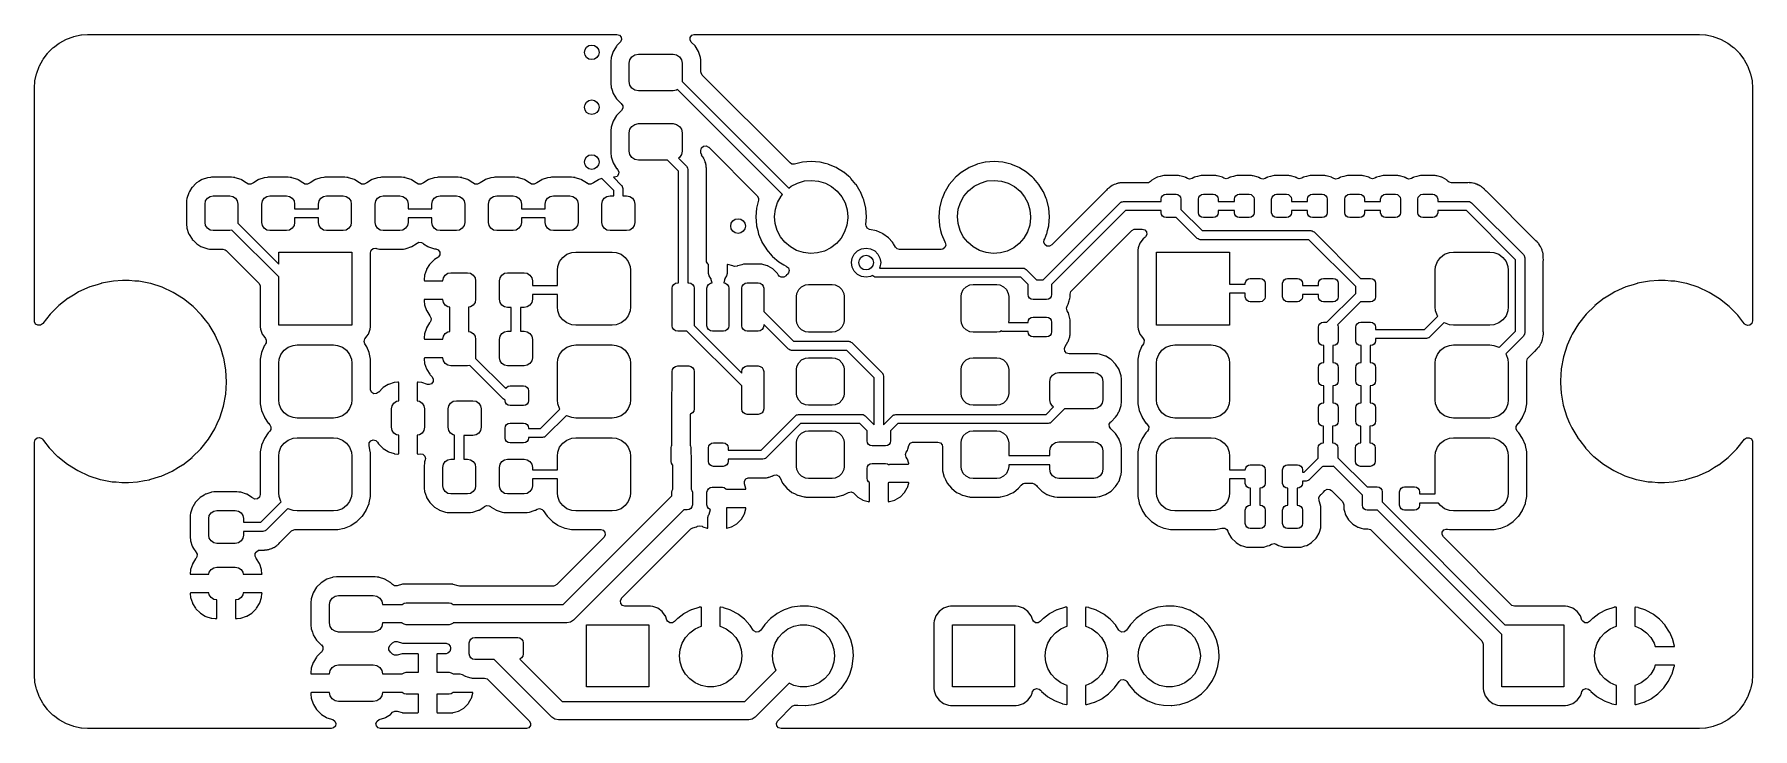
# Model space of a CAD drawing. Extents: x 7.15 to 9, y -4.74 to -4.
import ezdxf

# ---------------------------------------------------------------- set-up
doc = ezdxf.new("R2010")
doc.units = 0
doc.header["$MEASUREMENT"] = 0
doc.layers.add('BLACK', color=7, linetype='CONTINUOUS')

msp = doc.modelspace()

# ---------------------------------------------------------------- linework, layer by layer
at = {"layer": 'BLACK', "linetype": 'CONTINUOUS'}
for p, q in [((7.1606, -4.01641), (7.16602, -4.01099)), ((7.16602, -4.01099), (7.16655, -4.01053)), ((7.16655, -4.01053), (7.17269, -4.00593)), ((7.17269, -4.00593), (7.17329, -4.00555)), ((7.17329, -4.00555), (7.18002, -4.00187)), ((7.18002, -4.00187), (7.18066, -4.00158)), ((7.18066, -4.00158), (7.18785, -3.9989)), ((7.18785, -3.9989), (7.18853, -3.9987)), ((7.18853, -3.9987), (7.19602, -3.99707)), ((7.19602, -3.99707), (7.19672, -3.99697)), ((7.19672, -3.99697), (7.20309, -3.99651)), ((7.20309, -3.99651), (7.2038, -3.99654)), ((7.2038, -3.99654), (7.20413, -3.99655)), ((7.20413, -3.99655), (7.20448, -3.9966)), ((7.20448, -3.9966), (7.20572, -3.99644)), ((7.20572, -3.99644), (7.20636, -3.9964)), ((7.20636, -3.9964), (7.77321, -3.9964)), ((7.77155, -4.01074), (7.76901, -4.01485)), ((7.77251, -4.00917), (7.77155, -4.01074)), ((7.77267, -4.00893), (7.77251, -4.00917)), ((7.77251, -4.00917), (7.77251, -4.00917)), ((7.77312, -4.00847), (7.77267, -4.00893)), ((7.77672, -4.00486), (7.77312, -4.00847)), ((7.77321, -3.9964), (7.77589, -3.99719)), ((7.77589, -3.99719), (7.77772, -3.9993)), ((7.77696, -4.00461), (7.77672, -4.00486)), ((7.77812, -4.00206), (7.77696, -4.00461)), ((7.77772, -3.9993), (7.77812, -4.00206)), ((7.85186, -4.00242), (7.85206, -3.99963)), ((7.8532, -4.00487), (7.85186, -4.00242)), ((7.85206, -3.99963), (7.85373, -3.99739)), ((7.85722, -4.00888), (7.8532, -4.00487)), ((7.85373, -3.99739), (7.85635, -3.99641)), ((7.85635, -3.99641), (7.85671, -3.9964)), ((7.85671, -3.9964), (8.93506, -3.9964)), ((7.86089, -4.01481), (7.85722, -4.00888)), ((8.93506, -3.9964), (8.93583, -3.99646)), ((8.93583, -3.99646), (8.93641, -3.99655)), ((8.93641, -3.99655), (8.93641, -3.99655)), ((8.93641, -3.99655), (8.93676, -3.9966)), ((8.93676, -3.9966), (8.93736, -3.99652)), ((8.93736, -3.99652), (8.93836, -3.99649)), ((8.93836, -3.99649), (8.94501, -3.99697)), ((8.94501, -3.99697), (8.94571, -3.99707)), ((8.94571, -3.99707), (8.9532, -3.9987)), ((8.9532, -3.9987), (8.95388, -3.9989)), ((8.95388, -3.9989), (8.96107, -4.00158)), ((8.96107, -4.00158), (8.96171, -4.00187)), ((8.96171, -4.00187), (8.96844, -4.00555)), ((8.96844, -4.00555), (8.96904, -4.00593)), ((8.96904, -4.00593), (8.97518, -4.01053)), ((8.97518, -4.01053), (8.97571, -4.01099)), ((8.97571, -4.01099), (8.98113, -4.01641)), ((7.14851, -4.03824), (7.15119, -4.03106)), ((7.15119, -4.03106), (7.15148, -4.03041)), ((7.15148, -4.03041), (7.15516, -4.02368)), ((7.15516, -4.02368), (7.15554, -4.02309)), ((7.15554, -4.02309), (7.16013, -4.01695)), ((7.16013, -4.01695), (7.1606, -4.01641)), ((7.76682, -4.02146), (7.7664, -4.02557)), ((7.7664, -4.02557), (7.7664, -4.04923)), ((7.76901, -4.01485), (7.76682, -4.02146)), ((7.78642, -4.02756), (7.78717, -4.02379)), ((7.78642, -4.04724), (7.78642, -4.02756)), ((7.78717, -4.02379), (7.7893, -4.0206)), ((7.7893, -4.0206), (7.79249, -4.01847)), ((7.79249, -4.01847), (7.79626, -4.01772)), ((7.79626, -4.01772), (7.83366, -4.01772)), ((7.83366, -4.01772), (7.83743, -4.01847)), ((7.83743, -4.01847), (7.84062, -4.0206)), ((7.84062, -4.0206), (7.84275, -4.02379)), ((7.84275, -4.02379), (7.8435, -4.02756)), ((7.8435, -4.02756), (7.8435, -4.04717)), ((7.86309, -4.02141), (7.86089, -4.01481)), ((7.86312, -4.02168), (7.86309, -4.02141)), ((7.86329, -4.02337), (7.86312, -4.02168)), ((7.86312, -4.02168), (7.86312, -4.02168)), ((7.86352, -4.02557), (7.86329, -4.02337)), ((7.86352, -4.03683), (7.86352, -4.02557)), ((8.98113, -4.01641), (8.9816, -4.01695)), ((8.9816, -4.01695), (8.98619, -4.02309)), ((8.98619, -4.02309), (8.98658, -4.02368)), ((8.98658, -4.02368), (8.99025, -4.03041)), ((8.99025, -4.03041), (8.99055, -4.03106)), ((8.99055, -4.03106), (8.99323, -4.03824)), ((7.14611, -4.05363), (7.14658, -4.04712)), ((7.14658, -4.04712), (7.14668, -4.04641)), ((7.14668, -4.04641), (7.14831, -4.03892)), ((7.14831, -4.03892), (7.14851, -4.03824)), ((7.7664, -4.04923), (7.76683, -4.05339)), ((7.78717, -4.05101), (7.78642, -4.04724)), ((7.8435, -4.04717), (7.95827, -4.16194)), ((7.86364, -4.03788), (7.86352, -4.03683)), ((7.86498, -4.04033), (7.86364, -4.03788)), ((7.95951, -4.13487), (7.86498, -4.04033)), ((8.99323, -4.03824), (8.99343, -4.03892)), ((8.99343, -4.03892), (8.99506, -4.04641)), ((8.99506, -4.04641), (8.99516, -4.04711)), ((8.99516, -4.04711), (8.99561, -4.05349)), ((7.146, -4.05721), (7.14607, -4.05639)), ((7.146, -4.30478), (7.146, -4.05721)), ((7.14607, -4.05639), (7.14617, -4.0558)), ((7.14615, -4.05469), (7.14611, -4.05363)), ((7.14618, -4.05493), (7.14615, -4.05469)), ((7.14617, -4.0558), (7.1462, -4.05561)), ((7.14617, -4.0558), (7.14617, -4.0558)), ((7.14621, -4.05512), (7.14618, -4.05493)), ((7.14618, -4.05493), (7.14618, -4.05493)), ((7.1462, -4.05561), (7.14621, -4.05512)), ((7.76683, -4.05339), (7.76692, -4.05365)), ((7.76692, -4.05365), (7.76692, -4.05365)), ((7.76692, -4.05365), (7.76747, -4.05531)), ((7.76747, -4.05531), (7.76903, -4.06)), ((7.76903, -4.06), (7.7727, -4.06592)), ((7.7727, -4.06592), (7.77763, -4.07084)), ((7.7893, -4.0542), (7.78717, -4.05101)), ((7.79249, -4.05634), (7.7893, -4.0542)), ((7.79626, -4.05709), (7.79249, -4.05634)), ((7.83366, -4.05709), (7.79626, -4.05709)), ((7.83743, -4.05634), (7.83366, -4.05709)), ((7.83822, -4.05581), (7.83743, -4.05634)), ((7.9513, -4.16889), (7.83822, -4.05581)), ((8.99558, -4.05452), (8.99552, -4.05487)), ((8.99552, -4.05487), (8.99557, -4.05522)), ((8.99557, -4.05522), (8.99569, -4.05611)), ((8.99561, -4.05349), (8.99558, -4.0542)), ((8.99558, -4.0542), (8.99558, -4.05452)), ((8.99569, -4.05611), (8.99573, -4.05676)), ((8.99573, -4.05676), (8.99573, -4.30488)), ((7.77267, -4.08373), (7.76901, -4.08966)), ((7.77758, -4.0788), (7.77267, -4.08373)), ((7.77781, -4.07866), (7.77758, -4.0788)), ((7.77763, -4.07084), (7.77779, -4.07094)), ((7.77779, -4.07094), (7.77939, -4.07319)), ((7.77811, -4.0784), (7.77781, -4.07866)), ((7.77951, -4.07598), (7.77811, -4.0784)), ((7.77939, -4.07319), (7.77951, -4.07598)), ((7.76682, -4.09627), (7.7664, -4.10038)), ((7.7664, -4.10038), (7.7664, -4.12403)), ((7.76901, -4.08966), (7.76682, -4.09627)), ((7.78642, -4.10236), (7.78717, -4.0986)), ((7.78642, -4.12205), (7.78642, -4.10236)), ((7.78717, -4.0986), (7.7893, -4.0954)), ((7.7893, -4.0954), (7.79249, -4.09327)), ((7.79249, -4.09327), (7.79626, -4.09252)), ((7.79626, -4.09252), (7.83366, -4.09252)), ((7.83366, -4.09252), (7.83743, -4.09327)), ((7.83743, -4.09327), (7.84062, -4.0954)), ((7.84062, -4.0954), (7.84275, -4.0986)), ((7.84275, -4.0986), (7.8435, -4.10236)), ((7.8435, -4.10236), (7.8435, -4.12205)), ((7.7664, -4.12403), (7.76641, -4.12416)), ((7.76641, -4.12416), (7.76641, -4.12416)), ((7.76641, -4.12416), (7.76679, -4.12782)), ((7.78717, -4.12581), (7.78642, -4.12205)), ((7.8435, -4.12205), (7.84275, -4.12581)), ((7.86352, -4.1214), (7.86431, -4.11872)), ((7.86352, -4.12362), (7.86352, -4.1214)), ((7.86354, -4.12406), (7.86352, -4.12362)), ((7.86442, -4.12629), (7.86354, -4.12406)), ((7.86431, -4.11872), (7.86642, -4.11689)), ((7.86642, -4.11689), (7.86919, -4.11649)), ((7.86919, -4.11649), (7.87173, -4.11765)), ((7.87173, -4.11765), (7.87199, -4.11789)), ((7.87199, -4.11789), (7.92424, -4.17014)), ((7.76679, -4.12782), (7.76683, -4.1282)), ((7.76683, -4.1282), (7.76903, -4.1348)), ((7.76903, -4.1348), (7.7727, -4.14072)), ((7.7727, -4.14072), (7.7729, -4.14093)), ((7.7729, -4.14093), (7.77378, -4.1418)), ((7.77378, -4.1418), (7.77512, -4.14426)), ((7.7893, -4.12901), (7.78717, -4.12581)), ((7.79249, -4.13114), (7.7893, -4.12901)), ((7.79626, -4.13189), (7.79249, -4.13114)), ((7.82769, -4.13189), (7.79626, -4.13189)), ((7.83957, -4.14377), (7.82769, -4.13189)), ((7.84062, -4.12901), (7.83948, -4.12977)), ((7.83948, -4.12977), (7.84797, -4.13825)), ((7.84275, -4.12581), (7.84062, -4.12901)), ((7.84797, -4.13825), (7.84849, -4.13895)), ((7.84849, -4.13895), (7.84863, -4.13907)), ((7.84863, -4.13907), (7.84866, -4.13918)), ((7.84866, -4.13918), (7.84881, -4.13938)), ((7.84881, -4.13938), (7.84907, -4.14057)), ((7.84907, -4.14057), (7.84941, -4.14173)), ((7.84941, -4.14173), (7.84941, -4.26378)), ((7.86435, -4.12632), (7.86442, -4.12629)), ((7.86524, -4.12782), (7.86435, -4.12632)), ((7.8655, -4.12821), (7.86524, -4.12782)), ((7.86652, -4.12962), (7.8655, -4.12821)), ((7.86663, -4.12991), (7.86652, -4.12962)), ((7.86681, -4.13036), (7.86663, -4.12991)), ((7.86663, -4.12991), (7.86663, -4.12991)), ((7.86715, -4.13106), (7.86681, -4.13036)), ((7.8674, -4.13148), (7.86715, -4.13106)), ((7.86756, -4.13175), (7.8674, -4.13148)), ((7.8674, -4.13148), (7.8674, -4.13148)), ((7.86802, -4.13333), (7.86756, -4.13175)), ((7.86805, -4.13342), (7.86802, -4.13333)), ((7.8682, -4.13386), (7.86805, -4.13342)), ((7.86872, -4.13519), (7.8682, -4.13386)), ((7.86884, -4.13548), (7.86872, -4.13519)), ((7.86888, -4.13579), (7.86884, -4.13548)), ((7.86894, -4.13627), (7.86888, -4.13579)), ((7.8691, -4.13703), (7.86894, -4.13627)), ((7.86932, -4.1378), (7.8691, -4.13703)), ((7.86933, -4.13811), (7.86932, -4.1378)), ((7.86937, -4.13954), (7.86933, -4.13811)), ((7.86941, -4.14001), (7.86937, -4.13954)), ((7.86943, -4.14016), (7.86941, -4.14001)), ((7.86943, -4.14126), (7.86943, -4.14016)), ((7.86943, -4.14142), (7.86943, -4.14126)), ((7.86944, -4.1418), (7.86943, -4.14142)), ((7.86952, -4.1441), (7.86944, -4.1418)), ((7.96138, -4.13604), (7.95951, -4.13487)), ((7.96418, -4.13618), (7.96138, -4.13604)), ((7.97277, -4.13412), (7.96418, -4.13618)), ((7.97296, -4.13407), (7.97277, -4.13412)), ((7.97277, -4.13412), (7.97277, -4.13412)), ((7.98228, -4.13334), (7.97296, -4.13407)), ((7.9916, -4.13407), (7.98228, -4.13334)), ((7.99179, -4.13412), (7.9916, -4.13407)), ((7.99746, -4.13548), (7.99179, -4.13412)), ((7.99179, -4.13412), (7.99179, -4.13412)), ((8.00069, -4.13626), (7.99746, -4.13548)), ((8.00087, -4.13633), (8.00069, -4.13626)), ((8.00915, -4.13976), (8.00087, -4.13633)), ((8.00087, -4.13633), (8.00087, -4.13633)), ((8.00933, -4.13983), (8.00915, -4.13976)), ((8.00915, -4.13976), (8.00915, -4.13976)), ((8.0095, -4.13993), (8.00933, -4.13983)), ((8.01713, -4.14462), (8.0095, -4.13993)), ((8.15192, -4.13993), (8.14428, -4.14462)), ((8.15209, -4.13983), (8.15192, -4.13993)), ((8.15227, -4.13976), (8.15209, -4.13983)), ((8.16054, -4.13633), (8.15227, -4.13976)), ((8.15227, -4.13976), (8.15227, -4.13976)), ((8.16072, -4.13626), (8.16054, -4.13633)), ((8.16054, -4.13633), (8.16054, -4.13633)), ((8.16395, -4.13548), (8.16072, -4.13626)), ((8.16963, -4.13412), (8.16395, -4.13548)), ((8.16981, -4.13407), (8.16963, -4.13412)), ((8.16963, -4.13412), (8.16963, -4.13412)), ((8.17913, -4.13334), (8.16981, -4.13407)), ((8.18845, -4.13407), (8.17913, -4.13334)), ((8.18864, -4.13412), (8.18845, -4.13407)), ((8.19431, -4.13548), (8.18864, -4.13412)), ((8.18864, -4.13412), (8.18864, -4.13412)), ((8.19754, -4.13626), (8.19431, -4.13548)), ((8.19772, -4.13633), (8.19754, -4.13626)), ((8.206, -4.13976), (8.19772, -4.13633)), ((8.19772, -4.13633), (8.19772, -4.13633)), ((8.20618, -4.13983), (8.206, -4.13976)), ((8.206, -4.13976), (8.206, -4.13976)), ((8.20635, -4.13993), (8.20618, -4.13983)), ((8.21398, -4.14462), (8.20635, -4.13993)), ((7.31561, -4.16136), (7.31303, -4.16555)), ((7.31577, -4.16111), (7.31561, -4.16136)), ((7.31561, -4.16136), (7.31561, -4.16136)), ((7.32016, -4.15671), (7.31577, -4.16111)), ((7.32032, -4.15655), (7.32016, -4.15671)), ((7.32052, -4.15635), (7.32032, -4.15655)), ((7.32301, -4.15481), (7.32052, -4.15635)), ((7.326, -4.15296), (7.32301, -4.15481)), ((7.32625, -4.1528), (7.326, -4.15296)), ((7.326, -4.15296), (7.326, -4.15296)), ((7.32652, -4.15271), (7.32625, -4.1528)), ((7.33238, -4.15076), (7.32652, -4.15271)), ((7.32652, -4.15271), (7.32652, -4.15271)), ((7.33264, -4.15067), (7.33238, -4.15076)), ((7.33238, -4.15076), (7.33238, -4.15076)), ((7.33544, -4.15038), (7.33264, -4.15067)), ((7.33654, -4.15027), (7.33544, -4.15038)), ((7.33666, -4.15026), (7.33654, -4.15027)), ((7.33654, -4.15027), (7.33654, -4.15027)), ((7.35822, -4.15026), (7.33666, -4.15026)), ((7.3603, -4.15047), (7.35822, -4.15026)), ((7.36193, -4.15064), (7.3603, -4.15047)), ((7.3622, -4.15066), (7.36193, -4.15064)), ((7.36193, -4.15064), (7.36193, -4.15064)), ((7.36859, -4.15278), (7.3622, -4.15066)), ((7.36883, -4.15293), (7.36859, -4.15278)), ((7.37406, -4.15616), (7.36883, -4.15293)), ((7.36883, -4.15293), (7.36883, -4.15293)), ((7.37432, -4.15632), (7.37406, -4.15616)), ((7.37452, -4.15652), (7.37432, -4.15632)), ((7.37475, -4.1567), (7.37452, -4.15652)), ((7.37478, -4.15666), (7.37475, -4.1567)), ((7.37622, -4.15758), (7.37478, -4.15666)), ((7.37901, -4.15778), (7.37622, -4.15758)), ((7.38106, -4.15666), (7.37901, -4.15778)), ((7.38112, -4.15673), (7.38106, -4.15666)), ((7.38134, -4.15655), (7.38112, -4.15673)), ((7.38155, -4.15635), (7.38134, -4.15655)), ((7.38182, -4.15618), (7.38155, -4.15635)), ((7.38703, -4.15296), (7.38182, -4.15618)), ((7.38727, -4.1528), (7.38703, -4.15296)), ((7.38703, -4.15296), (7.38703, -4.15296)), ((7.38755, -4.15271), (7.38727, -4.1528)), ((7.3934, -4.15076), (7.38755, -4.15271)), ((7.38755, -4.15271), (7.38755, -4.15271)), ((7.39366, -4.15067), (7.3934, -4.15076)), ((7.3934, -4.15076), (7.3934, -4.15076)), ((7.39646, -4.15038), (7.39366, -4.15067)), ((7.39756, -4.15027), (7.39646, -4.15038)), ((7.39769, -4.15026), (7.39756, -4.15027)), ((7.39756, -4.15027), (7.39756, -4.15027)), ((7.41924, -4.15026), (7.39769, -4.15026)), ((7.42132, -4.15047), (7.41924, -4.15026)), ((7.42295, -4.15064), (7.42132, -4.15047)), ((7.42322, -4.15066), (7.42295, -4.15064)), ((7.42295, -4.15064), (7.42295, -4.15064)), ((7.42961, -4.15278), (7.42322, -4.15066)), ((7.42986, -4.15293), (7.42961, -4.15278)), ((7.43509, -4.15616), (7.42986, -4.15293)), ((7.42986, -4.15293), (7.42986, -4.15293)), ((7.43534, -4.15632), (7.43509, -4.15616)), ((7.43555, -4.15652), (7.43534, -4.15632)), ((7.43577, -4.1567), (7.43555, -4.15652)), ((7.43581, -4.15666), (7.43577, -4.1567)), ((7.43724, -4.15758), (7.43581, -4.15666)), ((7.44003, -4.15778), (7.43724, -4.15758)), ((7.44208, -4.15666), (7.44003, -4.15778)), ((7.44214, -4.15673), (7.44208, -4.15666)), ((7.44237, -4.15655), (7.44214, -4.15673)), ((7.44257, -4.15635), (7.44237, -4.15655)), ((7.44284, -4.15618), (7.44257, -4.15635)), ((7.44805, -4.15296), (7.44284, -4.15618)), ((7.4483, -4.1528), (7.44805, -4.15296)), ((7.44805, -4.15296), (7.44805, -4.15296)), ((7.44857, -4.15271), (7.4483, -4.1528)), ((7.45443, -4.15076), (7.44857, -4.15271)), ((7.44857, -4.15271), (7.44857, -4.15271)), ((7.45468, -4.15067), (7.45443, -4.15076)), ((7.45443, -4.15076), (7.45443, -4.15076)), ((7.45749, -4.15038), (7.45468, -4.15067)), ((7.45858, -4.15027), (7.45749, -4.15038)), ((7.45871, -4.15026), (7.45858, -4.15027)), ((7.45858, -4.15027), (7.45858, -4.15027)), ((7.48027, -4.15026), (7.45871, -4.15026)), ((7.48235, -4.15047), (7.48027, -4.15026)), ((7.48397, -4.15064), (7.48235, -4.15047)), ((7.48424, -4.15066), (7.48397, -4.15064)), ((7.48397, -4.15064), (7.48397, -4.15064)), ((7.49063, -4.15278), (7.48424, -4.15066)), ((7.49088, -4.15293), (7.49063, -4.15278)), ((7.49611, -4.15616), (7.49088, -4.15293)), ((7.49088, -4.15293), (7.49088, -4.15293)), ((7.49637, -4.15632), (7.49611, -4.15616)), ((7.49657, -4.15652), (7.49637, -4.15632)), ((7.4968, -4.1567), (7.49657, -4.15652)), ((7.49683, -4.15666), (7.4968, -4.1567)), ((7.49827, -4.15758), (7.49683, -4.15666)), ((7.50105, -4.15778), (7.49827, -4.15758)), ((7.5031, -4.15666), (7.50105, -4.15778)), ((7.50316, -4.15673), (7.5031, -4.15666)), ((7.50339, -4.15655), (7.50316, -4.15673)), ((7.50359, -4.15635), (7.50339, -4.15655)), ((7.50386, -4.15618), (7.50359, -4.15635)), ((7.50908, -4.15296), (7.50386, -4.15618)), ((7.50932, -4.1528), (7.50908, -4.15296)), ((7.50908, -4.15296), (7.50908, -4.15296)), ((7.50959, -4.15271), (7.50932, -4.1528)), ((7.51545, -4.15076), (7.50959, -4.15271)), ((7.50959, -4.15271), (7.50959, -4.15271)), ((7.51571, -4.15067), (7.51545, -4.15076)), ((7.51545, -4.15076), (7.51545, -4.15076)), ((7.51851, -4.15038), (7.51571, -4.15067)), ((7.51961, -4.15027), (7.51851, -4.15038)), ((7.51973, -4.15026), (7.51961, -4.15027)), ((7.51961, -4.15027), (7.51961, -4.15027)), ((7.54129, -4.15026), (7.51973, -4.15026)), ((7.54337, -4.15047), (7.54129, -4.15026)), ((7.545, -4.15064), (7.54337, -4.15047)), ((7.54527, -4.15066), (7.545, -4.15064)), ((7.545, -4.15064), (7.545, -4.15064)), ((7.55166, -4.15278), (7.54527, -4.15066)), ((7.5519, -4.15293), (7.55166, -4.15278)), ((7.55713, -4.15616), (7.5519, -4.15293)), ((7.5519, -4.15293), (7.5519, -4.15293)), ((7.55739, -4.15632), (7.55713, -4.15616)), ((7.55759, -4.15652), (7.55739, -4.15632)), ((7.55782, -4.1567), (7.55759, -4.15652)), ((7.55785, -4.15666), (7.55782, -4.1567)), ((7.55929, -4.15758), (7.55785, -4.15666)), ((7.56208, -4.15778), (7.55929, -4.15758)), ((7.56413, -4.15666), (7.56208, -4.15778)), ((7.56419, -4.15673), (7.56413, -4.15666)), ((7.56441, -4.15655), (7.56419, -4.15673)), ((7.56462, -4.15635), (7.56441, -4.15655)), ((7.56489, -4.15618), (7.56462, -4.15635)), ((7.5701, -4.15296), (7.56489, -4.15618)), ((7.57034, -4.1528), (7.5701, -4.15296)), ((7.5701, -4.15296), (7.5701, -4.15296)), ((7.57062, -4.15271), (7.57034, -4.1528)), ((7.57647, -4.15076), (7.57062, -4.15271)), ((7.57062, -4.15271), (7.57062, -4.15271)), ((7.57673, -4.15067), (7.57647, -4.15076)), ((7.57647, -4.15076), (7.57647, -4.15076)), ((7.57953, -4.15038), (7.57673, -4.15067)), ((7.58063, -4.15027), (7.57953, -4.15038)), ((7.58076, -4.15026), (7.58063, -4.15027)), ((7.58063, -4.15027), (7.58063, -4.15027)), ((7.60231, -4.15026), (7.58076, -4.15026)), ((7.60439, -4.15047), (7.60231, -4.15026)), ((7.60602, -4.15064), (7.60439, -4.15047)), ((7.60629, -4.15066), (7.60602, -4.15064)), ((7.60602, -4.15064), (7.60602, -4.15064)), ((7.61268, -4.15278), (7.60629, -4.15066)), ((7.61293, -4.15293), (7.61268, -4.15278)), ((7.61816, -4.15616), (7.61293, -4.15293)), ((7.61293, -4.15293), (7.61293, -4.15293)), ((7.61841, -4.15632), (7.61816, -4.15616)), ((7.61862, -4.15652), (7.61841, -4.15632)), ((7.61884, -4.1567), (7.61862, -4.15652)), ((7.61888, -4.15666), (7.61884, -4.1567)), ((7.62031, -4.15758), (7.61888, -4.15666)), ((7.6231, -4.15778), (7.62031, -4.15758)), ((7.62515, -4.15666), (7.6231, -4.15778)), ((7.62521, -4.15673), (7.62515, -4.15666)), ((7.62544, -4.15655), (7.62521, -4.15673)), ((7.62564, -4.15635), (7.62544, -4.15655)), ((7.62591, -4.15618), (7.62564, -4.15635)), ((7.63112, -4.15296), (7.62591, -4.15618)), ((7.63137, -4.1528), (7.63112, -4.15296)), ((7.63112, -4.15296), (7.63112, -4.15296)), ((7.63164, -4.15271), (7.63137, -4.1528)), ((7.6375, -4.15076), (7.63164, -4.15271)), ((7.63164, -4.15271), (7.63164, -4.15271)), ((7.63776, -4.15067), (7.6375, -4.15076)), ((7.6375, -4.15076), (7.6375, -4.15076)), ((7.64056, -4.15038), (7.63776, -4.15067)), ((7.64165, -4.15027), (7.64056, -4.15038)), ((7.64178, -4.15026), (7.64165, -4.15027)), ((7.64165, -4.15027), (7.64165, -4.15027)), ((7.66334, -4.15026), (7.64178, -4.15026)), ((7.66542, -4.15047), (7.66334, -4.15026)), ((7.66704, -4.15064), (7.66542, -4.15047)), ((7.66731, -4.15066), (7.66704, -4.15064)), ((7.66704, -4.15064), (7.66704, -4.15064)), ((7.6737, -4.15278), (7.66731, -4.15066)), ((7.67395, -4.15293), (7.6737, -4.15278)), ((7.67918, -4.15616), (7.67395, -4.15293)), ((7.67395, -4.15293), (7.67395, -4.15293)), ((7.67944, -4.15632), (7.67918, -4.15616)), ((7.67964, -4.15652), (7.67944, -4.15632)), ((7.67987, -4.1567), (7.67964, -4.15652)), ((7.6799, -4.15666), (7.67987, -4.1567)), ((7.68134, -4.15758), (7.6799, -4.15666)), ((7.68413, -4.15778), (7.68134, -4.15758)), ((7.68618, -4.15666), (7.68413, -4.15778)), ((7.68624, -4.15673), (7.68618, -4.15666)), ((7.68646, -4.15655), (7.68624, -4.15673)), ((7.68666, -4.15635), (7.68646, -4.15655)), ((7.68693, -4.15618), (7.68666, -4.15635)), ((7.69215, -4.15296), (7.68693, -4.15618)), ((7.69239, -4.1528), (7.69215, -4.15296)), ((7.69215, -4.15296), (7.69215, -4.15296)), ((7.69266, -4.15271), (7.69239, -4.1528)), ((7.69852, -4.15076), (7.69266, -4.15271)), ((7.69266, -4.15271), (7.69266, -4.15271)), ((7.69878, -4.15067), (7.69852, -4.15076)), ((7.69852, -4.15076), (7.69852, -4.15076)), ((7.70158, -4.15038), (7.69878, -4.15067)), ((7.70268, -4.15027), (7.70158, -4.15038)), ((7.70281, -4.15026), (7.70268, -4.15027)), ((7.70268, -4.15027), (7.70268, -4.15027)), ((7.72436, -4.15026), (7.70281, -4.15026)), ((7.72644, -4.15047), (7.72436, -4.15026)), ((7.72807, -4.15064), (7.72644, -4.15047)), ((7.72834, -4.15066), (7.72807, -4.15064)), ((7.72807, -4.15064), (7.72807, -4.15064)), ((7.73473, -4.15278), (7.72834, -4.15066)), ((7.73497, -4.15293), (7.73473, -4.15278)), ((7.7402, -4.15616), (7.73497, -4.15293)), ((7.73497, -4.15293), (7.73497, -4.15293)), ((7.74046, -4.15632), (7.7402, -4.15616)), ((7.74066, -4.15652), (7.74046, -4.15632)), ((7.74089, -4.1567), (7.74066, -4.15652)), ((7.74092, -4.15666), (7.74089, -4.1567)), ((7.74237, -4.15759), (7.74092, -4.15666)), ((7.74516, -4.15779), (7.74237, -4.15759)), ((7.74721, -4.15667), (7.74516, -4.15779)), ((7.74727, -4.15675), (7.74721, -4.15667)), ((7.74795, -4.15621), (7.74727, -4.15675)), ((7.75318, -4.15297), (7.74795, -4.15621)), ((7.7537, -4.15273), (7.75318, -4.15297)), ((7.75691, -4.15166), (7.7537, -4.15273)), ((7.76969, -4.16444), (7.75691, -4.15166)), ((7.77028, -4.15028), (7.76944, -4.15028)), ((7.76944, -4.15028), (7.77809, -4.15892)), ((7.77063, -4.15026), (7.77028, -4.15028)), ((7.77325, -4.14928), (7.77063, -4.15026)), ((7.77493, -4.14704), (7.77325, -4.14928)), ((7.77512, -4.14426), (7.77493, -4.14704)), ((7.77809, -4.15892), (7.77861, -4.15962)), ((7.77861, -4.15962), (7.77875, -4.15974)), ((7.77875, -4.15974), (7.77878, -4.15985)), ((7.77878, -4.15985), (7.77893, -4.16005)), ((7.77893, -4.16005), (7.77919, -4.16124)), ((7.77919, -4.16124), (7.77953, -4.1624)), ((7.83957, -4.26378), (7.83957, -4.14377)), ((7.86943, -4.14483), (7.86945, -4.14439)), ((7.86943, -4.23977), (7.86943, -4.14483)), ((7.86945, -4.14439), (7.86952, -4.1441)), ((7.95827, -4.16194), (7.96073, -4.15997)), ((7.96073, -4.15997), (7.96754, -4.15641)), ((7.96754, -4.15641), (7.97491, -4.15424)), ((7.97491, -4.15424), (7.98256, -4.15354)), ((7.98256, -4.15354), (7.9902, -4.15435)), ((7.9902, -4.15435), (7.99754, -4.15662)), ((7.99754, -4.15662), (8.0043, -4.16027)), ((8.0043, -4.16027), (8.01022, -4.16517)), ((8.0173, -4.14472), (8.01713, -4.14462)), ((8.01713, -4.14462), (8.01713, -4.14462)), ((8.02265, -4.14928), (8.0173, -4.14472)), ((8.02379, -4.15026), (8.02265, -4.14928)), ((8.02441, -4.15079), (8.02379, -4.15026)), ((8.02453, -4.15094), (8.02441, -4.15079)), ((8.02501, -4.15149), (8.02453, -4.15094)), ((8.03048, -4.1579), (8.02501, -4.15149)), ((8.03058, -4.15806), (8.03048, -4.1579)), ((8.03509, -4.16541), (8.03058, -4.15806)), ((8.03058, -4.15806), (8.03058, -4.15806)), ((8.13084, -4.15806), (8.12633, -4.16541)), ((8.13094, -4.1579), (8.13084, -4.15806)), ((8.13084, -4.15806), (8.13084, -4.15806)), ((8.13641, -4.15149), (8.13094, -4.1579)), ((8.13688, -4.15094), (8.13641, -4.15149)), ((8.13701, -4.15079), (8.13688, -4.15094)), ((8.13762, -4.15026), (8.13701, -4.15079)), ((8.13877, -4.14928), (8.13762, -4.15026)), ((8.14412, -4.14472), (8.13877, -4.14928)), ((8.14428, -4.14462), (8.14412, -4.14472)), ((8.14428, -4.14462), (8.14428, -4.14462)), ((8.15159, -4.16478), (8.15758, -4.15997)), ((8.15758, -4.15997), (8.16439, -4.15641)), ((8.16439, -4.15641), (8.17176, -4.15424)), ((8.17176, -4.15424), (8.17941, -4.15354)), ((8.17941, -4.15354), (8.18705, -4.15435)), ((8.18705, -4.15435), (8.19439, -4.15662)), ((8.19439, -4.15662), (8.20115, -4.16027)), ((8.20115, -4.16027), (8.20707, -4.16517)), ((8.21415, -4.14472), (8.21398, -4.14462)), ((8.21398, -4.14462), (8.21398, -4.14462)), ((8.2195, -4.14928), (8.21415, -4.14472)), ((8.22064, -4.15026), (8.2195, -4.14928)), ((8.22126, -4.15079), (8.22064, -4.15026)), ((8.22138, -4.15094), (8.22126, -4.15079)), ((8.22186, -4.15149), (8.22138, -4.15094)), ((8.22733, -4.1579), (8.22186, -4.15149)), ((8.22743, -4.15806), (8.22733, -4.1579)), ((8.23194, -4.16541), (8.22743, -4.15806)), ((8.22743, -4.15806), (8.22743, -4.15806)), ((8.30253, -4.1618), (8.30194, -4.16231)), ((8.3031, -4.16124), (8.30253, -4.1618)), ((8.30336, -4.16108), (8.3031, -4.16124)), ((8.30459, -4.16035), (8.30336, -4.16108)), ((8.30336, -4.16108), (8.30336, -4.16108)), ((8.30498, -4.1601), (8.30459, -4.16035)), ((8.30614, -4.15926), (8.30498, -4.1601)), ((8.30639, -4.15907), (8.30614, -4.15926)), ((8.30614, -4.15926), (8.30614, -4.15926)), ((8.30713, -4.15878), (8.30639, -4.15907)), ((8.30783, -4.15844), (8.30713, -4.15878)), ((8.30825, -4.15819), (8.30783, -4.15844)), ((8.30852, -4.15803), (8.30825, -4.15819)), ((8.30825, -4.15819), (8.30825, -4.15819)), ((8.30882, -4.15794), (8.30852, -4.15803)), ((8.31019, -4.15755), (8.30882, -4.15794)), ((8.30882, -4.15794), (8.30882, -4.15794)), ((8.31063, -4.15739), (8.31019, -4.15755)), ((8.31196, -4.15687), (8.31063, -4.15739)), ((8.31225, -4.15675), (8.31196, -4.15687)), ((8.31196, -4.15687), (8.31196, -4.15687)), ((8.31256, -4.15671), (8.31225, -4.15675)), ((8.31304, -4.15665), (8.31256, -4.15671)), ((8.31256, -4.15671), (8.31256, -4.15671)), ((8.31381, -4.1565), (8.31304, -4.15665)), ((8.31457, -4.15627), (8.31381, -4.1565)), ((8.31488, -4.15626), (8.31457, -4.15627)), ((8.31504, -4.15626), (8.31488, -4.15626)), ((8.31631, -4.15622), (8.31504, -4.15626)), ((8.31678, -4.15618), (8.31631, -4.15622)), ((8.31693, -4.15616), (8.31678, -4.15618)), ((8.31678, -4.15618), (8.31678, -4.15618)), ((8.31678, -4.15618), (8.31678, -4.15618)), ((8.31803, -4.15616), (8.31693, -4.15616)), ((8.31819, -4.15616), (8.31803, -4.15616)), ((8.32056, -4.15608), (8.31819, -4.15616)), ((8.32087, -4.15607), (8.32056, -4.15608)), ((8.32056, -4.15608), (8.32056, -4.15608)), ((8.32116, -4.15614), (8.32087, -4.15607)), ((8.3216, -4.15616), (8.32116, -4.15614)), ((8.34414, -4.15616), (8.3216, -4.15616)), ((8.3452, -4.15605), (8.34414, -4.15616)), ((8.34765, -4.15471), (8.3452, -4.15605)), ((8.34872, -4.15364), (8.34765, -4.15471)), ((8.34899, -4.15348), (8.34872, -4.15364)), ((8.35396, -4.15054), (8.34899, -4.15348)), ((8.35423, -4.15038), (8.35396, -4.15054)), ((8.35396, -4.15054), (8.35396, -4.15054)), ((8.35453, -4.1503), (8.35423, -4.15038)), ((8.35797, -4.1493), (8.35453, -4.1503)), ((8.35453, -4.1503), (8.35453, -4.1503)), ((8.36038, -4.1486), (8.35797, -4.1493)), ((8.36181, -4.14848), (8.36038, -4.1486)), ((8.36969, -4.14848), (8.36181, -4.14848)), ((8.37756, -4.14848), (8.36969, -4.14848)), ((8.37766, -4.14849), (8.37756, -4.14848)), ((8.37874, -4.14858), (8.37766, -4.14849)), ((8.37766, -4.14849), (8.37766, -4.14849)), ((8.37899, -4.1486), (8.37874, -4.14858)), ((8.37874, -4.14858), (8.37874, -4.14858)), ((8.37924, -4.14867), (8.37899, -4.1486)), ((8.38484, -4.1503), (8.37924, -4.14867)), ((8.37924, -4.14867), (8.37924, -4.14867)), ((8.38514, -4.15038), (8.38484, -4.1503)), ((8.38484, -4.1503), (8.38484, -4.1503)), ((8.38541, -4.15054), (8.38514, -4.15038)), ((8.38724, -4.15162), (8.38541, -4.15054)), ((8.38541, -4.15054), (8.38541, -4.15054)), ((8.38958, -4.15231), (8.38724, -4.15162)), ((8.39229, -4.15162), (8.38958, -4.15231)), ((8.39412, -4.15054), (8.39229, -4.15162)), ((8.39439, -4.15038), (8.39412, -4.15054)), ((8.39412, -4.15054), (8.39412, -4.15054)), ((8.39469, -4.1503), (8.39439, -4.15038)), ((8.39813, -4.1493), (8.39469, -4.1503)), ((8.39469, -4.1503), (8.39469, -4.1503)), ((8.40053, -4.1486), (8.39813, -4.1493)), ((8.40197, -4.14848), (8.40053, -4.1486)), ((8.40985, -4.14848), (8.40197, -4.14848)), ((8.41772, -4.14848), (8.40985, -4.14848)), ((8.41781, -4.14849), (8.41772, -4.14848)), ((8.4189, -4.14858), (8.41781, -4.14849)), ((8.41781, -4.14849), (8.41781, -4.14849)), ((8.41915, -4.1486), (8.4189, -4.14858)), ((8.4189, -4.14858), (8.4189, -4.14858)), ((8.4194, -4.14867), (8.41915, -4.1486)), ((8.425, -4.1503), (8.4194, -4.14867)), ((8.4194, -4.14867), (8.4194, -4.14867)), ((8.4253, -4.15038), (8.425, -4.1503)), ((8.425, -4.1503), (8.425, -4.1503)), ((8.42557, -4.15054), (8.4253, -4.15038)), ((8.42661, -4.15116), (8.42557, -4.15054)), ((8.42557, -4.15054), (8.42557, -4.15054)), ((8.42895, -4.15184), (8.42661, -4.15116)), ((8.43166, -4.15116), (8.42895, -4.15184)), ((8.4327, -4.15054), (8.43166, -4.15116)), ((8.43297, -4.15038), (8.4327, -4.15054)), ((8.4327, -4.15054), (8.4327, -4.15054)), ((8.43327, -4.1503), (8.43297, -4.15038)), ((8.43671, -4.1493), (8.43327, -4.1503)), ((8.43327, -4.1503), (8.43327, -4.1503)), ((8.43912, -4.1486), (8.43671, -4.1493)), ((8.44055, -4.14848), (8.43912, -4.1486)), ((8.44843, -4.14848), (8.44055, -4.14848)), ((8.4563, -4.14848), (8.44843, -4.14848)), ((8.4564, -4.14849), (8.4563, -4.14848)), ((8.45748, -4.14858), (8.4564, -4.14849)), ((8.4564, -4.14849), (8.4564, -4.14849)), ((8.45773, -4.1486), (8.45748, -4.14858)), ((8.45748, -4.14858), (8.45748, -4.14858)), ((8.45798, -4.14867), (8.45773, -4.1486)), ((8.46358, -4.1503), (8.45798, -4.14867)), ((8.45798, -4.14867), (8.45798, -4.14867)), ((8.46388, -4.15038), (8.46358, -4.1503)), ((8.46358, -4.1503), (8.46358, -4.1503)), ((8.46415, -4.15054), (8.46388, -4.15038)), ((8.46598, -4.15162), (8.46415, -4.15054)), ((8.46415, -4.15054), (8.46415, -4.15054)), ((8.46832, -4.15231), (8.46598, -4.15162)), ((8.47103, -4.15162), (8.46832, -4.15231)), ((8.47286, -4.15054), (8.47103, -4.15162)), ((8.47313, -4.15038), (8.47286, -4.15054)), ((8.47286, -4.15054), (8.47286, -4.15054)), ((8.47343, -4.1503), (8.47313, -4.15038)), ((8.47687, -4.1493), (8.47343, -4.1503)), ((8.47343, -4.1503), (8.47343, -4.1503)), ((8.47927, -4.1486), (8.47687, -4.1493)), ((8.48071, -4.14848), (8.47927, -4.1486)), ((8.48859, -4.14848), (8.48071, -4.14848)), ((8.49646, -4.14848), (8.48859, -4.14848)), ((8.49655, -4.14849), (8.49646, -4.14848)), ((8.49764, -4.14858), (8.49655, -4.14849)), ((8.49655, -4.14849), (8.49655, -4.14849)), ((8.49789, -4.1486), (8.49764, -4.14858)), ((8.49764, -4.14858), (8.49764, -4.14858)), ((8.49814, -4.14867), (8.49789, -4.1486)), ((8.50374, -4.1503), (8.49814, -4.14867)), ((8.49814, -4.14867), (8.49814, -4.14867)), ((8.50404, -4.15038), (8.50374, -4.1503)), ((8.50374, -4.1503), (8.50374, -4.1503)), ((8.50431, -4.15054), (8.50404, -4.15038)), ((8.50535, -4.15116), (8.50431, -4.15054)), ((8.50431, -4.15054), (8.50431, -4.15054)), ((8.50769, -4.15184), (8.50535, -4.15116)), ((8.5104, -4.15116), (8.50769, -4.15184)), ((8.51144, -4.15054), (8.5104, -4.15116)), ((8.51171, -4.15038), (8.51144, -4.15054)), ((8.51144, -4.15054), (8.51144, -4.15054)), ((8.51201, -4.1503), (8.51171, -4.15038)), ((8.51545, -4.1493), (8.51201, -4.1503)), ((8.51201, -4.1503), (8.51201, -4.1503)), ((8.51786, -4.1486), (8.51545, -4.1493)), ((8.51929, -4.14848), (8.51786, -4.1486)), ((8.52717, -4.14848), (8.51929, -4.14848)), ((8.53504, -4.14848), (8.52717, -4.14848)), ((8.53514, -4.14849), (8.53504, -4.14848)), ((8.53622, -4.14858), (8.53514, -4.14849)), ((8.53514, -4.14849), (8.53514, -4.14849)), ((8.53648, -4.1486), (8.53622, -4.14858)), ((8.53622, -4.14858), (8.53622, -4.14858)), ((8.53672, -4.14867), (8.53648, -4.1486)), ((8.54232, -4.1503), (8.53672, -4.14867)), ((8.53672, -4.14867), (8.53672, -4.14867)), ((8.54262, -4.15038), (8.54232, -4.1503)), ((8.54232, -4.1503), (8.54232, -4.1503)), ((8.54289, -4.15054), (8.54262, -4.15038)), ((8.54472, -4.15162), (8.54289, -4.15054)), ((8.54289, -4.15054), (8.54289, -4.15054)), ((8.54706, -4.15231), (8.54472, -4.15162)), ((8.54977, -4.15162), (8.54706, -4.15231)), ((8.5516, -4.15054), (8.54977, -4.15162)), ((8.55187, -4.15038), (8.5516, -4.15054)), ((8.5516, -4.15054), (8.5516, -4.15054)), ((8.55217, -4.1503), (8.55187, -4.15038)), ((8.55561, -4.1493), (8.55217, -4.1503)), ((8.55217, -4.1503), (8.55217, -4.1503)), ((8.55801, -4.1486), (8.55561, -4.1493)), ((8.55945, -4.14848), (8.55801, -4.1486)), ((8.56733, -4.14848), (8.55945, -4.14848)), ((8.5752, -4.14848), (8.56733, -4.14848)), ((8.57529, -4.14849), (8.5752, -4.14848)), ((8.57638, -4.14858), (8.57529, -4.14849)), ((8.57529, -4.14849), (8.57529, -4.14849)), ((8.57663, -4.1486), (8.57638, -4.14858)), ((8.57638, -4.14858), (8.57638, -4.14858)), ((8.57688, -4.14867), (8.57663, -4.1486)), ((8.58248, -4.1503), (8.57688, -4.14867)), ((8.57688, -4.14867), (8.57688, -4.14867)), ((8.58278, -4.15038), (8.58248, -4.1503)), ((8.58248, -4.1503), (8.58248, -4.1503)), ((8.58305, -4.15054), (8.58278, -4.15038)), ((8.58409, -4.15116), (8.58305, -4.15054)), ((8.58305, -4.15054), (8.58305, -4.15054)), ((8.58643, -4.15184), (8.58409, -4.15116)), ((8.58914, -4.15116), (8.58643, -4.15184)), ((8.59018, -4.15054), (8.58914, -4.15116)), ((8.59045, -4.15038), (8.59018, -4.15054)), ((8.59018, -4.15054), (8.59018, -4.15054)), ((8.59075, -4.1503), (8.59045, -4.15038)), ((8.59419, -4.1493), (8.59075, -4.1503)), ((8.59075, -4.1503), (8.59075, -4.1503)), ((8.5966, -4.1486), (8.59419, -4.1493)), ((8.59803, -4.14848), (8.5966, -4.1486)), ((8.60591, -4.14848), (8.59803, -4.14848)), ((8.61378, -4.14848), (8.60591, -4.14848)), ((8.61388, -4.14849), (8.61378, -4.14848)), ((8.61496, -4.14858), (8.61388, -4.14849)), ((8.61388, -4.14849), (8.61388, -4.14849)), ((8.61522, -4.1486), (8.61496, -4.14858)), ((8.61496, -4.14858), (8.61496, -4.14858)), ((8.61546, -4.14867), (8.61522, -4.1486)), ((8.62106, -4.1503), (8.61546, -4.14867)), ((8.61546, -4.14867), (8.61546, -4.14867)), ((8.62136, -4.15038), (8.62106, -4.1503)), ((8.62106, -4.1503), (8.62106, -4.1503)), ((8.62163, -4.15054), (8.62136, -4.15038)), ((8.62346, -4.15162), (8.62163, -4.15054)), ((8.62163, -4.15054), (8.62163, -4.15054)), ((8.6258, -4.15231), (8.62346, -4.15162)), ((8.62851, -4.15162), (8.6258, -4.15231)), ((8.63034, -4.15054), (8.62851, -4.15162)), ((8.63061, -4.15038), (8.63034, -4.15054)), ((8.63034, -4.15054), (8.63034, -4.15054)), ((8.63091, -4.1503), (8.63061, -4.15038)), ((8.63435, -4.1493), (8.63091, -4.1503)), ((8.63091, -4.1503), (8.63091, -4.1503)), ((8.63675, -4.1486), (8.63435, -4.1493)), ((8.63819, -4.14848), (8.63675, -4.1486)), ((8.64607, -4.14848), (8.63819, -4.14848)), ((8.65394, -4.14848), (8.64607, -4.14848)), ((8.65403, -4.14849), (8.65394, -4.14848)), ((8.65512, -4.14858), (8.65403, -4.14849)), ((8.65403, -4.14849), (8.65403, -4.14849)), ((8.65537, -4.1486), (8.65512, -4.14858)), ((8.65512, -4.14858), (8.65512, -4.14858)), ((8.65562, -4.14867), (8.65537, -4.1486)), ((8.66122, -4.1503), (8.65562, -4.14867)), ((8.65562, -4.14867), (8.65562, -4.14867)), ((8.66152, -4.15038), (8.66122, -4.1503)), ((8.66122, -4.1503), (8.66122, -4.1503)), ((8.66179, -4.15054), (8.66152, -4.15038)), ((8.66676, -4.15348), (8.66179, -4.15054)), ((8.66179, -4.15054), (8.66179, -4.15054)), ((8.66703, -4.15364), (8.66676, -4.15348)), ((8.6681, -4.15471), (8.66703, -4.15364)), ((8.66892, -4.15537), (8.6681, -4.15471)), ((8.6716, -4.15616), (8.66892, -4.15537)), ((8.6882, -4.15616), (8.6716, -4.15616)), ((8.68866, -4.15614), (8.6882, -4.15616)), ((8.68925, -4.15608), (8.68866, -4.15614)), ((8.6904, -4.15598), (8.68925, -4.15608)), ((8.69086, -4.15605), (8.6904, -4.15598)), ((8.69119, -4.1561), (8.69086, -4.15605)), ((8.69196, -4.15616), (8.69119, -4.1561)), ((8.69276, -4.15616), (8.69196, -4.15616)), ((8.69306, -4.15624), (8.69276, -4.15616)), ((8.69444, -4.15659), (8.69306, -4.15624)), ((8.69306, -4.15624), (8.69306, -4.15624)), ((8.6949, -4.15669), (8.69444, -4.15659)), ((8.69631, -4.15691), (8.6949, -4.15669)), ((8.69662, -4.15696), (8.69631, -4.15691)), ((8.69631, -4.15691), (8.69631, -4.15691)), ((8.69691, -4.15709), (8.69662, -4.15696)), ((8.69735, -4.15728), (8.69691, -4.15709)), ((8.69691, -4.15709), (8.69691, -4.15709)), ((8.69809, -4.15753), (8.69735, -4.15728)), ((8.69886, -4.15773), (8.69809, -4.15753)), ((8.70039, -4.15857), (8.69886, -4.15773)), ((8.70081, -4.15877), (8.70039, -4.15857)), ((8.70212, -4.15934), (8.70081, -4.15877)), ((8.70241, -4.15946), (8.70212, -4.15934)), ((8.70212, -4.15934), (8.70212, -4.15934)), ((8.70302, -4.15994), (8.70241, -4.15946)), ((8.70304, -4.15995), (8.70302, -4.15994)), ((8.70369, -4.16038), (8.70304, -4.15995)), ((8.70411, -4.16061), (8.70369, -4.16038)), ((8.70438, -4.16076), (8.70411, -4.16061)), ((8.70411, -4.16061), (8.70411, -4.16061)), ((8.70499, -4.16133), (8.70438, -4.16076)), ((8.70565, -4.16196), (8.70499, -4.16133)), ((7.30995, -4.17481), (7.3097, -4.17722)), ((7.3097, -4.17722), (7.3097, -4.20074)), ((7.31008, -4.17351), (7.30995, -4.17481)), ((7.31011, -4.17324), (7.31008, -4.17351)), ((7.31008, -4.17351), (7.31008, -4.17351)), ((7.31223, -4.16685), (7.31011, -4.17324)), ((7.31303, -4.16555), (7.31223, -4.16685)), ((7.32972, -4.17913), (7.3304, -4.17574)), ((7.32972, -4.19882), (7.32972, -4.17913)), ((7.3304, -4.17574), (7.33232, -4.17287)), ((7.33232, -4.17287), (7.33519, -4.17095)), ((7.33519, -4.17095), (7.33858, -4.17028)), ((7.33858, -4.17028), (7.3563, -4.17028)), ((7.3563, -4.17028), (7.35969, -4.17095)), ((7.35969, -4.17095), (7.36256, -4.17287)), ((7.36256, -4.17287), (7.36448, -4.17574)), ((7.36448, -4.17574), (7.36516, -4.17913)), ((7.36516, -4.17913), (7.36516, -4.19882)), ((7.39075, -4.17913), (7.39142, -4.17574)), ((7.39075, -4.19882), (7.39075, -4.17913)), ((7.39142, -4.17574), (7.39334, -4.17287)), ((7.39334, -4.17287), (7.39622, -4.17095)), ((7.39622, -4.17095), (7.39961, -4.17028)), ((7.39961, -4.17028), (7.41732, -4.17028)), ((7.41732, -4.17028), (7.42071, -4.17095)), ((7.42071, -4.17095), (7.42359, -4.17287)), ((7.42359, -4.17287), (7.42551, -4.17574)), ((7.42551, -4.17574), (7.42618, -4.17913)), ((7.42618, -4.17913), (7.42618, -4.18406)), ((7.45177, -4.17913), (7.45245, -4.17574)), ((7.45177, -4.18406), (7.45177, -4.17913)), ((7.45245, -4.17574), (7.45437, -4.17287)), ((7.45437, -4.17287), (7.45724, -4.17095)), ((7.45724, -4.17095), (7.46063, -4.17028)), ((7.46063, -4.17028), (7.47835, -4.17028)), ((7.47835, -4.17028), (7.48174, -4.17095)), ((7.48174, -4.17095), (7.48461, -4.17287)), ((7.48461, -4.17287), (7.48653, -4.17574)), ((7.48653, -4.17574), (7.4872, -4.17913)), ((7.4872, -4.17913), (7.4872, -4.19882)), ((7.5128, -4.17913), (7.51347, -4.17574)), ((7.5128, -4.19882), (7.5128, -4.17913)), ((7.51347, -4.17574), (7.51539, -4.17287)), ((7.51539, -4.17287), (7.51826, -4.17095)), ((7.51826, -4.17095), (7.52165, -4.17028)), ((7.52165, -4.17028), (7.53937, -4.17028)), ((7.53937, -4.17028), (7.54276, -4.17095)), ((7.54276, -4.17095), (7.54563, -4.17287)), ((7.54563, -4.17287), (7.54755, -4.17574)), ((7.54755, -4.17574), (7.54823, -4.17913)), ((7.54823, -4.17913), (7.54823, -4.18406)), ((7.57382, -4.17913), (7.57449, -4.17574)), ((7.57382, -4.18406), (7.57382, -4.17913)), ((7.57449, -4.17574), (7.57641, -4.17287)), ((7.57641, -4.17287), (7.57929, -4.17095)), ((7.57929, -4.17095), (7.58268, -4.17028)), ((7.58268, -4.17028), (7.60039, -4.17028)), ((7.60039, -4.17028), (7.60378, -4.17095)), ((7.60378, -4.17095), (7.60666, -4.17287)), ((7.60666, -4.17287), (7.60858, -4.17574)), ((7.60858, -4.17574), (7.60925, -4.17913)), ((7.60925, -4.17913), (7.60925, -4.19882)), ((7.63484, -4.17913), (7.63552, -4.17574)), ((7.63484, -4.19882), (7.63484, -4.17913)), ((7.63552, -4.17574), (7.63744, -4.17287)), ((7.63744, -4.17287), (7.64031, -4.17095)), ((7.64031, -4.17095), (7.6437, -4.17028)), ((7.6437, -4.17028), (7.66142, -4.17028)), ((7.66142, -4.17028), (7.66481, -4.17095)), ((7.66481, -4.17095), (7.66768, -4.17287)), ((7.66768, -4.17287), (7.6696, -4.17574)), ((7.6696, -4.17574), (7.67028, -4.17913)), ((7.67028, -4.17913), (7.67028, -4.18406)), ((7.69587, -4.17913), (7.69654, -4.17574)), ((7.69587, -4.18406), (7.69587, -4.17913)), ((7.69654, -4.17574), (7.69846, -4.17287)), ((7.69846, -4.17287), (7.70133, -4.17095)), ((7.70133, -4.17095), (7.70472, -4.17028)), ((7.70472, -4.17028), (7.72244, -4.17028)), ((7.72244, -4.17028), (7.72583, -4.17095)), ((7.72583, -4.17095), (7.7287, -4.17287)), ((7.7287, -4.17287), (7.73062, -4.17574)), ((7.73062, -4.17574), (7.7313, -4.17913)), ((7.7313, -4.17913), (7.7313, -4.19882)), ((7.75689, -4.17913), (7.75756, -4.17574)), ((7.75689, -4.19882), (7.75689, -4.17913)), ((7.75756, -4.17574), (7.75948, -4.17287)), ((7.75948, -4.17287), (7.76236, -4.17095)), ((7.76236, -4.17095), (7.76575, -4.17028)), ((7.76575, -4.17028), (7.76969, -4.17028)), ((7.76969, -4.17028), (7.76969, -4.16444)), ((7.77953, -4.1624), (7.77953, -4.17028)), ((7.77953, -4.17028), (7.78346, -4.17028)), ((7.78346, -4.17028), (7.78685, -4.17095)), ((7.78685, -4.17095), (7.78973, -4.17287)), ((7.78973, -4.17287), (7.79165, -4.17574)), ((7.79165, -4.17574), (7.79232, -4.17913)), ((7.79232, -4.17913), (7.79232, -4.19882)), ((7.92555, -4.17481), (7.92344, -4.18359)), ((7.92424, -4.17014), (7.92558, -4.17259)), ((7.92558, -4.17259), (7.92555, -4.17481)), ((7.94377, -4.18473), (7.9461, -4.1774)), ((7.9461, -4.1774), (7.9498, -4.17067)), ((7.9498, -4.17067), (7.9513, -4.16889)), ((8.01022, -4.16517), (8.01508, -4.17113)), ((8.01508, -4.17113), (8.01868, -4.17791)), ((8.01868, -4.17791), (8.0209, -4.18527)), ((8.03536, -4.16587), (8.03509, -4.16541)), ((8.03544, -4.16605), (8.03536, -4.16587)), ((8.03831, -4.17298), (8.03544, -4.16605)), ((8.03544, -4.16605), (8.03544, -4.16605)), ((8.03894, -4.1745), (8.03831, -4.17298)), ((8.04112, -4.18359), (8.03894, -4.1745)), ((8.12248, -4.1745), (8.12029, -4.18359)), ((8.12311, -4.17298), (8.12248, -4.1745)), ((8.12598, -4.16605), (8.12311, -4.17298)), ((8.12605, -4.16587), (8.12598, -4.16605)), ((8.12598, -4.16605), (8.12598, -4.16605)), ((8.12633, -4.16541), (8.12605, -4.16587)), ((8.14062, -4.18473), (8.14295, -4.1774)), ((8.14295, -4.1774), (8.14665, -4.17067)), ((8.14665, -4.17067), (8.15159, -4.16478)), ((8.20707, -4.16517), (8.21193, -4.17113)), ((8.21193, -4.17113), (8.21553, -4.17791)), ((8.21553, -4.17791), (8.21775, -4.18527)), ((8.23221, -4.16587), (8.23194, -4.16541)), ((8.23202, -4.26063), (8.31502, -4.17762)), ((8.23229, -4.16605), (8.23221, -4.16587)), ((8.23516, -4.17298), (8.23229, -4.16605)), ((8.23229, -4.16605), (8.23229, -4.16605)), ((8.23579, -4.1745), (8.23516, -4.17298)), ((8.23797, -4.18359), (8.23579, -4.1745)), ((8.29987, -4.16446), (8.24125, -4.22309)), ((8.30019, -4.16412), (8.29987, -4.16446)), ((8.30095, -4.16319), (8.30019, -4.16412)), ((8.30129, -4.16278), (8.30095, -4.16319)), ((8.30194, -4.16231), (8.30129, -4.16278)), ((8.31502, -4.17762), (8.31573, -4.1771)), ((8.31573, -4.1771), (8.31585, -4.17696)), ((8.31585, -4.17696), (8.31595, -4.17693)), ((8.31595, -4.17693), (8.31616, -4.17678)), ((8.31616, -4.17678), (8.31734, -4.17652)), ((8.31734, -4.17652), (8.3185, -4.17618)), ((8.3185, -4.17618), (8.35906, -4.17618)), ((8.35906, -4.17382), (8.35946, -4.17178)), ((8.35906, -4.17618), (8.35906, -4.17382)), ((8.35946, -4.17178), (8.36061, -4.17006)), ((8.36061, -4.17006), (8.36234, -4.16891)), ((8.36234, -4.16891), (8.36437, -4.1685)), ((8.36437, -4.1685), (8.375, -4.1685)), ((8.375, -4.1685), (8.37703, -4.16891)), ((8.37703, -4.16891), (8.37876, -4.17006)), ((8.37876, -4.17006), (8.37991, -4.17178)), ((8.37991, -4.17178), (8.38031, -4.17382)), ((8.38031, -4.17382), (8.38031, -4.18477)), ((8.39921, -4.17382), (8.39962, -4.17178)), ((8.39921, -4.18839), (8.39921, -4.17382)), ((8.39962, -4.17178), (8.40077, -4.17006)), ((8.40077, -4.17006), (8.40249, -4.16891)), ((8.40249, -4.16891), (8.40453, -4.1685)), ((8.40453, -4.1685), (8.41516, -4.1685)), ((8.41516, -4.1685), (8.41719, -4.16891)), ((8.41719, -4.16891), (8.41892, -4.17006)), ((8.41892, -4.17006), (8.42007, -4.17178)), ((8.42007, -4.17178), (8.42047, -4.17382)), ((8.42047, -4.17382), (8.42047, -4.17618)), ((8.42047, -4.17618), (8.4378, -4.17618)), ((8.4378, -4.17382), (8.4382, -4.17178)), ((8.4378, -4.17618), (8.4378, -4.17382)), ((8.4382, -4.17178), (8.43935, -4.17006)), ((8.43935, -4.17006), (8.44108, -4.16891)), ((8.44108, -4.16891), (8.44311, -4.1685)), ((8.44311, -4.1685), (8.45374, -4.1685)), ((8.45374, -4.1685), (8.45577, -4.16891)), ((8.45577, -4.16891), (8.4575, -4.17006)), ((8.4575, -4.17006), (8.45865, -4.17178)), ((8.45865, -4.17178), (8.45906, -4.17382)), ((8.45906, -4.17382), (8.45906, -4.18839)), ((8.47795, -4.17382), (8.47836, -4.17178)), ((8.47795, -4.18839), (8.47795, -4.17382)), ((8.47836, -4.17178), (8.47951, -4.17006)), ((8.47951, -4.17006), (8.48123, -4.16891)), ((8.48123, -4.16891), (8.48327, -4.1685)), ((8.48327, -4.1685), (8.4939, -4.1685)), ((8.4939, -4.1685), (8.49593, -4.16891)), ((8.49593, -4.16891), (8.49766, -4.17006)), ((8.49766, -4.17006), (8.49881, -4.17178)), ((8.49881, -4.17178), (8.49921, -4.17382)), ((8.49921, -4.17382), (8.49921, -4.17618)), ((8.49921, -4.17618), (8.51654, -4.17618)), ((8.51654, -4.17382), (8.51694, -4.17178)), ((8.51654, -4.17618), (8.51654, -4.17382)), ((8.51694, -4.17178), (8.51809, -4.17006)), ((8.51809, -4.17006), (8.51982, -4.16891)), ((8.51982, -4.16891), (8.52185, -4.1685)), ((8.52185, -4.1685), (8.53248, -4.1685)), ((8.53248, -4.1685), (8.53451, -4.16891)), ((8.53451, -4.16891), (8.53624, -4.17006)), ((8.53624, -4.17006), (8.53739, -4.17178)), ((8.53739, -4.17178), (8.5378, -4.17382)), ((8.5378, -4.17382), (8.5378, -4.18839)), ((8.55669, -4.17382), (8.5571, -4.17178)), ((8.55669, -4.18839), (8.55669, -4.17382)), ((8.5571, -4.17178), (8.55825, -4.17006)), ((8.55825, -4.17006), (8.55997, -4.16891)), ((8.55997, -4.16891), (8.56201, -4.1685)), ((8.56201, -4.1685), (8.57264, -4.1685)), ((8.57264, -4.1685), (8.57467, -4.16891)), ((8.57467, -4.16891), (8.5764, -4.17006)), ((8.5764, -4.17006), (8.57755, -4.17178)), ((8.57755, -4.17178), (8.57795, -4.17382)), ((8.57795, -4.17382), (8.57795, -4.17618)), ((8.57795, -4.17618), (8.59528, -4.17618)), ((8.59528, -4.17382), (8.59568, -4.17178)), ((8.59528, -4.17618), (8.59528, -4.17382)), ((8.59568, -4.17178), (8.59683, -4.17006)), ((8.59683, -4.17006), (8.59856, -4.16891)), ((8.59856, -4.16891), (8.60059, -4.1685)), ((8.60059, -4.1685), (8.61122, -4.1685)), ((8.61122, -4.1685), (8.61325, -4.16891)), ((8.61325, -4.16891), (8.61498, -4.17006)), ((8.61498, -4.17006), (8.61613, -4.17178)), ((8.61613, -4.17178), (8.61654, -4.17382)), ((8.61654, -4.17382), (8.61654, -4.18839)), ((8.63543, -4.17382), (8.63584, -4.17178)), ((8.63543, -4.18839), (8.63543, -4.17382)), ((8.63584, -4.17178), (8.63699, -4.17006)), ((8.63699, -4.17006), (8.63871, -4.16891)), ((8.63871, -4.16891), (8.64075, -4.1685)), ((8.64075, -4.1685), (8.65138, -4.1685)), ((8.65138, -4.1685), (8.65341, -4.16891)), ((8.65341, -4.16891), (8.65514, -4.17006)), ((8.65514, -4.17006), (8.65629, -4.17178)), ((8.65629, -4.17178), (8.65669, -4.17382)), ((8.65669, -4.17382), (8.65669, -4.17618)), ((8.65669, -4.17618), (8.68961, -4.17618)), ((8.68961, -4.17618), (8.69048, -4.17631)), ((8.69048, -4.17631), (8.69066, -4.17629)), ((8.69066, -4.17629), (8.69075, -4.17635)), ((8.69075, -4.17635), (8.69101, -4.17638)), ((8.69101, -4.17638), (8.69202, -4.17704)), ((8.69202, -4.17704), (8.69309, -4.17762)), ((8.69309, -4.17762), (8.74893, -4.23347)), ((8.70601, -4.16226), (8.70565, -4.16196)), ((8.70613, -4.16236), (8.70601, -4.16226)), ((8.70691, -4.16313), (8.70613, -4.16236)), ((8.70702, -4.16324), (8.70691, -4.16313)), ((8.70898, -4.16508), (8.70702, -4.16324)), ((8.70914, -4.16533), (8.70898, -4.16508)), ((8.70944, -4.16566), (8.70914, -4.16533)), ((8.76209, -4.21831), (8.70944, -4.16566)), ((7.3304, -4.20221), (7.32972, -4.19882)), ((7.36516, -4.19882), (7.36501, -4.19958)), ((7.39142, -4.20221), (7.39075, -4.19882)), ((7.42618, -4.19882), (7.42551, -4.20221)), ((7.42618, -4.18406), (7.45177, -4.18406)), ((7.45177, -4.1939), (7.42618, -4.1939)), ((7.42618, -4.1939), (7.42618, -4.19882)), ((7.45177, -4.19882), (7.45177, -4.1939)), ((7.45245, -4.20221), (7.45177, -4.19882)), ((7.4872, -4.19882), (7.48653, -4.20221)), ((7.51347, -4.20221), (7.5128, -4.19882)), ((7.54823, -4.19882), (7.54755, -4.20221)), ((7.54823, -4.18406), (7.57382, -4.18406)), ((7.57382, -4.1939), (7.54823, -4.1939)), ((7.54823, -4.1939), (7.54823, -4.19882)), ((7.57382, -4.19882), (7.57382, -4.1939)), ((7.57449, -4.20221), (7.57382, -4.19882)), ((7.60925, -4.19882), (7.60858, -4.20221)), ((7.63552, -4.20221), (7.63484, -4.19882)), ((7.67028, -4.19882), (7.6696, -4.20221)), ((7.67028, -4.18406), (7.69587, -4.18406)), ((7.69587, -4.1939), (7.67028, -4.1939)), ((7.67028, -4.1939), (7.67028, -4.19882)), ((7.69587, -4.19882), (7.69587, -4.1939)), ((7.69654, -4.20221), (7.69587, -4.19882)), ((7.7313, -4.19882), (7.73062, -4.20221)), ((7.75756, -4.20221), (7.75689, -4.19882)), ((7.79232, -4.19882), (7.79165, -4.20221)), ((7.92344, -4.18359), (7.92271, -4.19291)), ((7.92271, -4.19291), (7.92344, -4.20223)), ((7.94292, -4.19236), (7.94377, -4.18473)), ((7.94356, -4.20002), (7.94292, -4.19236)), ((8.02164, -4.19401), (8.02068, -4.20164)), ((8.0209, -4.18527), (8.02165, -4.19291)), ((8.02165, -4.19291), (8.02164, -4.19401)), ((8.04186, -4.19291), (8.04112, -4.18359)), ((8.04121, -4.20112), (8.04184, -4.19311)), ((8.04184, -4.19311), (8.04186, -4.19291)), ((8.12029, -4.18359), (8.11956, -4.19291)), ((8.11956, -4.19291), (8.12029, -4.20223)), ((8.13977, -4.19236), (8.14062, -4.18473)), ((8.14041, -4.20002), (8.13977, -4.19236)), ((8.21849, -4.19401), (8.21753, -4.20164)), ((8.21775, -4.18527), (8.2185, -4.19291)), ((8.2185, -4.19291), (8.21849, -4.19401)), ((8.23871, -4.19291), (8.23797, -4.18359)), ((8.23797, -4.20223), (8.23871, -4.19291)), ((8.32054, -4.18602), (8.24089, -4.26567)), ((8.35906, -4.18602), (8.32054, -4.18602)), ((8.35906, -4.18839), (8.35906, -4.18602)), ((8.35946, -4.19042), (8.35906, -4.18839)), ((8.36061, -4.19214), (8.35946, -4.19042)), ((8.36234, -4.1933), (8.36061, -4.19214)), ((8.36437, -4.1937), (8.36234, -4.1933)), ((8.375, -4.1937), (8.36437, -4.1937)), ((8.37527, -4.19365), (8.375, -4.1937)), ((8.3977, -4.21608), (8.37527, -4.19365)), ((8.38031, -4.18477), (8.40322, -4.20768)), ((8.39962, -4.19042), (8.39921, -4.18839)), ((8.40077, -4.19214), (8.39962, -4.19042)), ((8.40249, -4.1933), (8.40077, -4.19214)), ((8.40453, -4.1937), (8.40249, -4.1933)), ((8.41516, -4.1937), (8.40453, -4.1937)), ((8.41719, -4.1933), (8.41516, -4.1937)), ((8.41892, -4.19214), (8.41719, -4.1933)), ((8.42007, -4.19042), (8.41892, -4.19214)), ((8.42047, -4.18839), (8.42007, -4.19042)), ((8.4378, -4.18602), (8.42047, -4.18602)), ((8.42047, -4.18602), (8.42047, -4.18839)), ((8.4378, -4.18839), (8.4378, -4.18602)), ((8.4382, -4.19042), (8.4378, -4.18839)), ((8.43935, -4.19214), (8.4382, -4.19042)), ((8.44108, -4.1933), (8.43935, -4.19214)), ((8.44311, -4.1937), (8.44108, -4.1933)), ((8.45374, -4.1937), (8.44311, -4.1937)), ((8.45577, -4.1933), (8.45374, -4.1937)), ((8.4575, -4.19214), (8.45577, -4.1933)), ((8.45865, -4.19042), (8.4575, -4.19214)), ((8.45906, -4.18839), (8.45865, -4.19042)), ((8.47836, -4.19042), (8.47795, -4.18839)), ((8.47951, -4.19214), (8.47836, -4.19042)), ((8.48123, -4.1933), (8.47951, -4.19214)), ((8.48327, -4.1937), (8.48123, -4.1933)), ((8.4939, -4.1937), (8.48327, -4.1937)), ((8.49593, -4.1933), (8.4939, -4.1937)), ((8.49766, -4.19214), (8.49593, -4.1933)), ((8.49881, -4.19042), (8.49766, -4.19214)), ((8.49921, -4.18839), (8.49881, -4.19042)), ((8.51654, -4.18602), (8.49921, -4.18602)), ((8.49921, -4.18602), (8.49921, -4.18839)), ((8.51654, -4.18839), (8.51654, -4.18602)), ((8.51694, -4.19042), (8.51654, -4.18839)), ((8.51809, -4.19214), (8.51694, -4.19042)), ((8.51982, -4.1933), (8.51809, -4.19214)), ((8.52185, -4.1937), (8.51982, -4.1933)), ((8.53248, -4.1937), (8.52185, -4.1937)), ((8.53451, -4.1933), (8.53248, -4.1937)), ((8.53624, -4.19214), (8.53451, -4.1933)), ((8.53739, -4.19042), (8.53624, -4.19214)), ((8.5378, -4.18839), (8.53739, -4.19042)), ((8.5571, -4.19042), (8.55669, -4.18839)), ((8.55825, -4.19214), (8.5571, -4.19042)), ((8.55997, -4.1933), (8.55825, -4.19214)), ((8.56201, -4.1937), (8.55997, -4.1933)), ((8.57264, -4.1937), (8.56201, -4.1937)), ((8.57467, -4.1933), (8.57264, -4.1937)), ((8.5764, -4.19214), (8.57467, -4.1933)), ((8.57755, -4.19042), (8.5764, -4.19214)), ((8.57795, -4.18839), (8.57755, -4.19042)), ((8.59528, -4.18602), (8.57795, -4.18602)), ((8.57795, -4.18602), (8.57795, -4.18839)), ((8.59528, -4.18839), (8.59528, -4.18602)), ((8.59568, -4.19042), (8.59528, -4.18839)), ((8.59683, -4.19214), (8.59568, -4.19042)), ((8.59856, -4.1933), (8.59683, -4.19214)), ((8.60059, -4.1937), (8.59856, -4.1933)), ((8.61122, -4.1937), (8.60059, -4.1937)), ((8.61325, -4.1933), (8.61122, -4.1937)), ((8.61498, -4.19214), (8.61325, -4.1933)), ((8.61613, -4.19042), (8.61498, -4.19214)), ((8.61654, -4.18839), (8.61613, -4.19042)), ((8.63584, -4.19042), (8.63543, -4.18839)), ((8.63699, -4.19214), (8.63584, -4.19042)), ((8.63871, -4.1933), (8.63699, -4.19214)), ((8.64075, -4.1937), (8.63871, -4.1933)), ((8.65138, -4.1937), (8.64075, -4.1937)), ((8.65341, -4.1933), (8.65138, -4.1937)), ((8.65514, -4.19214), (8.65341, -4.1933)), ((8.65629, -4.19042), (8.65514, -4.19214)), ((8.65669, -4.18839), (8.65629, -4.19042)), ((8.68757, -4.18602), (8.65669, -4.18602)), ((8.65669, -4.18602), (8.65669, -4.18839)), ((8.74053, -4.23899), (8.68757, -4.18602)), ((7.3097, -4.20074), (7.31012, -4.20476)), ((7.31012, -4.20476), (7.31021, -4.20502)), ((7.31021, -4.20502), (7.3121, -4.2107)), ((7.3121, -4.2107), (7.31225, -4.21115)), ((7.31225, -4.21115), (7.31241, -4.2114)), ((7.31241, -4.2114), (7.31241, -4.2114)), ((7.31241, -4.2114), (7.31272, -4.21191)), ((7.31272, -4.21191), (7.3158, -4.21688)), ((7.3158, -4.21688), (7.316, -4.21708)), ((7.316, -4.21708), (7.31693, -4.21801)), ((7.33232, -4.20508), (7.3304, -4.20221)), ((7.33519, -4.207), (7.33232, -4.20508)), ((7.33858, -4.20768), (7.33519, -4.207)), ((7.3563, -4.20768), (7.33858, -4.20768)), ((7.3587, -4.2072), (7.3563, -4.20768)), ((7.40906, -4.25755), (7.3587, -4.2072)), ((7.36501, -4.19958), (7.40906, -4.24363)), ((7.39334, -4.20508), (7.39142, -4.20221)), ((7.39622, -4.207), (7.39334, -4.20508)), ((7.39961, -4.20768), (7.39622, -4.207)), ((7.41732, -4.20768), (7.39961, -4.20768)), ((7.42071, -4.207), (7.41732, -4.20768)), ((7.42359, -4.20508), (7.42071, -4.207)), ((7.42551, -4.20221), (7.42359, -4.20508)), ((7.45437, -4.20508), (7.45245, -4.20221)), ((7.45724, -4.207), (7.45437, -4.20508)), ((7.46063, -4.20768), (7.45724, -4.207)), ((7.47835, -4.20768), (7.46063, -4.20768)), ((7.48174, -4.207), (7.47835, -4.20768)), ((7.48461, -4.20508), (7.48174, -4.207)), ((7.48653, -4.20221), (7.48461, -4.20508)), ((7.51539, -4.20508), (7.51347, -4.20221)), ((7.51826, -4.207), (7.51539, -4.20508)), ((7.52165, -4.20768), (7.51826, -4.207)), ((7.53937, -4.20768), (7.52165, -4.20768)), ((7.54276, -4.207), (7.53937, -4.20768)), ((7.54563, -4.20508), (7.54276, -4.207)), ((7.54755, -4.20221), (7.54563, -4.20508)), ((7.57641, -4.20508), (7.57449, -4.20221)), ((7.57929, -4.207), (7.57641, -4.20508)), ((7.58268, -4.20768), (7.57929, -4.207)), ((7.60039, -4.20768), (7.58268, -4.20768)), ((7.60378, -4.207), (7.60039, -4.20768)), ((7.60666, -4.20508), (7.60378, -4.207)), ((7.60858, -4.20221), (7.60666, -4.20508)), ((7.63744, -4.20508), (7.63552, -4.20221)), ((7.64031, -4.207), (7.63744, -4.20508)), ((7.6437, -4.20768), (7.64031, -4.207)), ((7.66142, -4.20768), (7.6437, -4.20768)), ((7.66481, -4.207), (7.66142, -4.20768)), ((7.66768, -4.20508), (7.66481, -4.207)), ((7.6696, -4.20221), (7.66768, -4.20508)), ((7.69846, -4.20508), (7.69654, -4.20221)), ((7.70133, -4.207), (7.69846, -4.20508)), ((7.70472, -4.20768), (7.70133, -4.207)), ((7.72244, -4.20768), (7.70472, -4.20768)), ((7.72583, -4.207), (7.72244, -4.20768)), ((7.7287, -4.20508), (7.72583, -4.207)), ((7.73062, -4.20221), (7.7287, -4.20508)), ((7.75948, -4.20508), (7.75756, -4.20221)), ((7.76236, -4.207), (7.75948, -4.20508)), ((7.76575, -4.20768), (7.76236, -4.207)), ((7.78346, -4.20768), (7.76575, -4.20768)), ((7.78685, -4.207), (7.78346, -4.20768)), ((7.78973, -4.20508), (7.78685, -4.207)), ((7.79165, -4.20221), (7.78973, -4.20508)), ((7.92344, -4.20223), (7.92349, -4.20242)), ((7.92349, -4.20242), (7.92349, -4.20242)), ((7.92349, -4.20242), (7.92471, -4.2075)), ((7.92471, -4.2075), (7.92563, -4.21132)), ((7.92563, -4.21132), (7.9257, -4.2115)), ((7.9257, -4.2115), (7.9257, -4.2115)), ((7.9257, -4.2115), (7.92911, -4.21974)), ((7.94568, -4.20741), (7.94356, -4.20002)), ((7.94919, -4.21424), (7.94568, -4.20741)), ((7.95396, -4.22026), (7.94919, -4.21424)), ((8.01445, -4.21561), (8.00943, -4.22142)), ((8.01825, -4.20893), (8.01445, -4.21561)), ((8.02068, -4.20164), (8.01825, -4.20893)), ((8.04131, -4.20259), (8.04121, -4.20112)), ((8.04267, -4.20504), (8.04131, -4.20259)), ((8.04512, -4.20636), (8.04267, -4.20504)), ((8.05245, -4.20792), (8.04512, -4.20636)), ((8.05269, -4.20803), (8.05245, -4.20792)), ((8.05908, -4.21087), (8.05269, -4.20803)), ((8.05269, -4.20803), (8.05269, -4.20803)), ((8.05932, -4.21098), (8.05908, -4.21087)), ((8.05908, -4.21087), (8.05908, -4.21087)), ((8.0654, -4.2154), (8.05932, -4.21098)), ((8.06558, -4.21559), (8.0654, -4.2154)), ((8.06966, -4.22013), (8.06558, -4.21559)), ((8.06558, -4.21559), (8.06558, -4.21559)), ((8.12029, -4.20223), (8.12034, -4.20242)), ((8.12034, -4.20242), (8.12034, -4.20242)), ((8.12034, -4.20242), (8.12156, -4.2075)), ((8.12156, -4.2075), (8.12248, -4.21132)), ((8.12248, -4.21132), (8.12255, -4.2115)), ((8.12255, -4.2115), (8.12255, -4.2115)), ((8.12255, -4.2115), (8.12596, -4.21974)), ((8.14253, -4.20741), (8.14041, -4.20002)), ((8.14604, -4.21424), (8.14253, -4.20741)), ((8.15081, -4.22026), (8.14604, -4.21424)), ((8.2113, -4.21561), (8.20628, -4.22142)), ((8.2151, -4.20893), (8.2113, -4.21561)), ((8.21753, -4.20164), (8.2151, -4.20893)), ((8.23316, -4.21768), (8.23361, -4.21658)), ((8.23361, -4.21658), (8.2348, -4.21372)), ((8.2348, -4.21372), (8.23572, -4.2115)), ((8.23572, -4.2115), (8.23579, -4.21132)), ((8.23572, -4.2115), (8.23572, -4.2115)), ((8.23579, -4.21132), (8.23671, -4.2075)), ((8.23671, -4.2075), (8.23793, -4.20242)), ((8.23793, -4.20242), (8.23797, -4.20223)), ((8.23793, -4.20242), (8.23793, -4.20242)), ((8.26242, -4.27246), (8.32738, -4.2075)), ((8.32738, -4.2075), (8.32984, -4.20616)), ((8.32984, -4.20616), (8.33089, -4.20604)), ((8.33089, -4.20604), (8.33857, -4.20604)), ((8.33964, -4.21641), (8.3362, -4.221)), ((8.33857, -4.20604), (8.34126, -4.20683)), ((8.34155, -4.21497), (8.33964, -4.21641)), ((8.34126, -4.20683), (8.34309, -4.20894)), ((8.34232, -4.21425), (8.34155, -4.21497)), ((8.34348, -4.21171), (8.34232, -4.21425)), ((8.34309, -4.20894), (8.34348, -4.21171)), ((8.39877, -4.21666), (8.3977, -4.21608)), ((8.39978, -4.21732), (8.39877, -4.21666)), ((8.40004, -4.21735), (8.39978, -4.21732)), ((8.40013, -4.21741), (8.40004, -4.21735)), ((8.40322, -4.20768), (8.52008, -4.20768)), ((8.52008, -4.20768), (8.52095, -4.2078)), ((8.52095, -4.2078), (8.52113, -4.20779)), ((8.52113, -4.20779), (8.52122, -4.20784)), ((8.52122, -4.20784), (8.52148, -4.20788)), ((8.52148, -4.20788), (8.52249, -4.20854)), ((8.52249, -4.20854), (8.52356, -4.20912)), ((8.52356, -4.20912), (8.57355, -4.25911)), ((7.31693, -4.21801), (7.32056, -4.22164)), ((7.32056, -4.22164), (7.32081, -4.22179)), ((7.32081, -4.22179), (7.32081, -4.22179)), ((7.32081, -4.22179), (7.32535, -4.22458)), ((7.32535, -4.22458), (7.3263, -4.22517)), ((7.3263, -4.22517), (7.33269, -4.22729)), ((7.33269, -4.22729), (7.33296, -4.22732)), ((7.33296, -4.22732), (7.33296, -4.22732)), ((7.33296, -4.22732), (7.33458, -4.22748)), ((7.33458, -4.22748), (7.33666, -4.2277)), ((7.33666, -4.2277), (7.34883, -4.2277)), ((7.34883, -4.2277), (7.35152, -4.22848)), ((7.35152, -4.22848), (7.35234, -4.22915)), ((7.35234, -4.22915), (7.38758, -4.26439)), ((7.40906, -4.24363), (7.40906, -4.23071)), ((7.40906, -4.23071), (7.4878, -4.23071)), ((7.4878, -4.23071), (7.4878, -4.30945)), ((7.50781, -4.23153), (7.5086, -4.22884)), ((7.50781, -4.31134), (7.50781, -4.23153)), ((7.5086, -4.22884), (7.51071, -4.22701)), ((7.51071, -4.22701), (7.51348, -4.22662)), ((7.51348, -4.22662), (7.51434, -4.22682)), ((7.51434, -4.22682), (7.51576, -4.22729)), ((7.51576, -4.22729), (7.51603, -4.22732)), ((7.51603, -4.22732), (7.51603, -4.22732)), ((7.51603, -4.22732), (7.51765, -4.22748)), ((7.51765, -4.22748), (7.51973, -4.2277)), ((7.51973, -4.2277), (7.54129, -4.2277)), ((7.54129, -4.2277), (7.54142, -4.22768)), ((7.54142, -4.22768), (7.54321, -4.2275)), ((7.54142, -4.22768), (7.54142, -4.22768)), ((7.54321, -4.2275), (7.54532, -4.22728)), ((7.54532, -4.22728), (7.5473, -4.22662)), ((7.5473, -4.22662), (7.55143, -4.22524)), ((7.55143, -4.22524), (7.5517, -4.22515)), ((7.55143, -4.22524), (7.55143, -4.22524)), ((7.5517, -4.22515), (7.5522, -4.22484)), ((7.5522, -4.22484), (7.55718, -4.22176)), ((7.55718, -4.22176), (7.55743, -4.2216)), ((7.55718, -4.22176), (7.55718, -4.22176)), ((7.55743, -4.2216), (7.55763, -4.2214)), ((7.55763, -4.2214), (7.55786, -4.22122)), ((7.55786, -4.22122), (7.55792, -4.2213)), ((7.55792, -4.2213), (7.55997, -4.22018)), ((7.55997, -4.22018), (7.56276, -4.22037)), ((7.56276, -4.22037), (7.56419, -4.22129)), ((7.56419, -4.22129), (7.56423, -4.22125)), ((7.56423, -4.22125), (7.56445, -4.22143)), ((7.56445, -4.22143), (7.56466, -4.22164)), ((7.56466, -4.22164), (7.5649, -4.22179)), ((7.5649, -4.22179), (7.5649, -4.22179)), ((7.5649, -4.22179), (7.56944, -4.22458)), ((7.56944, -4.22458), (7.57039, -4.22517)), ((7.57039, -4.22517), (7.57678, -4.22729)), ((7.57678, -4.22729), (7.57705, -4.22732)), ((7.57705, -4.22732), (7.57705, -4.22732)), ((7.57705, -4.22732), (7.57829, -4.22744)), ((7.57829, -4.22744), (7.58087, -4.2285)), ((7.58087, -4.2285), (7.58248, -4.23079)), ((7.58259, -4.23358), (7.58118, -4.23599)), ((7.58248, -4.23079), (7.58259, -4.23358)), ((7.71482, -4.23647), (7.71929, -4.23313)), ((7.71929, -4.23313), (7.72451, -4.23117)), ((7.72451, -4.23117), (7.72874, -4.23071)), ((7.72874, -4.23071), (7.76811, -4.23071)), ((7.76811, -4.23071), (7.77234, -4.23117)), ((7.77234, -4.23117), (7.77756, -4.23313)), ((7.77756, -4.23313), (7.78203, -4.23647)), ((7.92911, -4.21974), (7.9292, -4.21996)), ((7.9292, -4.21996), (7.9293, -4.22013)), ((7.9293, -4.22013), (7.93399, -4.22776)), ((7.93399, -4.22776), (7.93399, -4.22776)), ((7.93399, -4.22776), (7.93409, -4.22793)), ((7.93409, -4.22793), (7.94016, -4.23504)), ((7.94016, -4.23504), (7.94031, -4.23516)), ((7.94031, -4.23516), (7.94055, -4.23537)), ((7.94055, -4.23537), (7.94727, -4.24111)), ((7.95981, -4.22524), (7.95396, -4.22026)), ((7.96652, -4.22899), (7.95981, -4.22524)), ((7.97383, -4.23137), (7.96652, -4.22899)), ((7.98146, -4.23227), (7.97383, -4.23137)), ((7.98912, -4.23169), (7.98146, -4.23227)), ((7.99652, -4.22962), (7.98912, -4.23169)), ((8.00338, -4.22615), (7.99652, -4.22962)), ((8.00943, -4.22142), (8.00338, -4.22615)), ((8.02636, -4.23726), (8.0286, -4.23287)), ((8.0286, -4.23287), (8.03208, -4.22939)), ((8.03208, -4.22939), (8.03647, -4.22715)), ((8.03647, -4.22715), (8.04134, -4.22638)), ((8.04134, -4.22638), (8.04621, -4.22715)), ((8.04621, -4.22715), (8.0506, -4.22939)), ((8.0506, -4.22939), (8.05408, -4.23287)), ((8.05408, -4.23287), (8.05632, -4.23726)), ((8.07043, -4.22099), (8.06966, -4.22013)), ((8.07091, -4.22181), (8.07043, -4.22099)), ((8.07307, -4.22555), (8.07091, -4.22181)), ((8.07468, -4.22724), (8.07307, -4.22555)), ((8.07737, -4.22803), (8.07468, -4.22724)), ((8.12214, -4.22803), (8.07737, -4.22803)), ((8.12411, -4.22763), (8.12214, -4.22803)), ((8.12626, -4.22584), (8.12411, -4.22763)), ((8.12596, -4.21974), (8.12605, -4.21996)), ((8.12605, -4.21996), (8.12616, -4.22013)), ((8.12616, -4.22013), (8.12616, -4.22013)), ((8.12616, -4.22013), (8.12637, -4.22048)), ((8.1271, -4.22318), (8.12626, -4.22584)), ((8.12637, -4.22048), (8.1271, -4.22318)), ((8.15666, -4.22524), (8.15081, -4.22026)), ((8.16337, -4.22899), (8.15666, -4.22524)), ((8.17068, -4.23137), (8.16337, -4.22899)), ((8.17831, -4.23227), (8.17068, -4.23137)), ((8.18597, -4.23169), (8.17831, -4.23227)), ((8.19337, -4.22962), (8.18597, -4.23169)), ((8.20023, -4.22615), (8.19337, -4.22962)), ((8.20628, -4.22142), (8.20023, -4.22615)), ((8.23279, -4.21993), (8.23316, -4.21768)), ((8.23377, -4.22255), (8.23279, -4.21993)), ((8.23601, -4.22423), (8.23377, -4.22255)), ((8.2388, -4.22442), (8.23601, -4.22423)), ((8.24125, -4.22309), (8.2388, -4.22442)), ((8.33418, -4.22637), (8.33392, -4.22881)), ((8.33392, -4.22881), (8.33392, -4.31134)), ((8.3362, -4.221), (8.33418, -4.22637)), ((8.35394, -4.30945), (8.35394, -4.23071)), ((8.35394, -4.23071), (8.43268, -4.23071)), ((8.40031, -4.21739), (8.40013, -4.21741)), ((8.40118, -4.21752), (8.40031, -4.21739)), ((8.51804, -4.21752), (8.40118, -4.21752)), ((8.43268, -4.23071), (8.43268, -4.26516)), ((8.5685, -4.26798), (8.51804, -4.21752)), ((8.6597, -4.23647), (8.66417, -4.23313)), ((8.66417, -4.23313), (8.66939, -4.23117)), ((8.66939, -4.23117), (8.67362, -4.23071)), ((8.67362, -4.23071), (8.71299, -4.23071)), ((8.71299, -4.23071), (8.71722, -4.23117)), ((8.71722, -4.23117), (8.72245, -4.23313)), ((8.72245, -4.23313), (8.72691, -4.23647)), ((8.74893, -4.23347), (8.74946, -4.23417)), ((8.74946, -4.23417), (8.74959, -4.23429)), ((8.74959, -4.23429), (8.74963, -4.2344)), ((8.74963, -4.2344), (8.74978, -4.2346)), ((8.74978, -4.2346), (8.75003, -4.23578)), ((8.75003, -4.23578), (8.75037, -4.23695)), ((8.76244, -4.21863), (8.76209, -4.21831)), ((8.76378, -4.21974), (8.76244, -4.21863)), ((8.76424, -4.22037), (8.76378, -4.21974)), ((8.76425, -4.22038), (8.76424, -4.22037)), ((8.76475, -4.22098), (8.76425, -4.22038)), ((8.76532, -4.22154), (8.76475, -4.22098)), ((8.76548, -4.22181), (8.76532, -4.22154)), ((8.7662, -4.22304), (8.76548, -4.22181)), ((8.76548, -4.22181), (8.76548, -4.22181)), ((8.76646, -4.22343), (8.7662, -4.22304)), ((8.76718, -4.22442), (8.76646, -4.22343)), ((8.76748, -4.22484), (8.76718, -4.22442)), ((8.76778, -4.22558), (8.76748, -4.22484)), ((8.76812, -4.22628), (8.76778, -4.22558)), ((8.76853, -4.22696), (8.76812, -4.22628)), ((8.76874, -4.2277), (8.76853, -4.22696)), ((8.76901, -4.22864), (8.76874, -4.2277)), ((8.76916, -4.22908), (8.76901, -4.22864)), ((8.76969, -4.23041), (8.76916, -4.22908)), ((8.7698, -4.2307), (8.76969, -4.23041)), ((8.76969, -4.23041), (8.76969, -4.23041)), ((8.76984, -4.23101), (8.7698, -4.2307)), ((8.7699, -4.23149), (8.76984, -4.23101)), ((8.77006, -4.23225), (8.7699, -4.23149)), ((8.7702, -4.23272), (8.77006, -4.23225)), ((8.77028, -4.23302), (8.7702, -4.23272)), ((8.7702, -4.23272), (8.7702, -4.23272)), ((8.77031, -4.23399), (8.77028, -4.23302)), ((8.77034, -4.23476), (8.77031, -4.23399)), ((8.77037, -4.23522), (8.77034, -4.23476)), ((8.77039, -4.23538), (8.77037, -4.23522)), ((8.77039, -4.23648), (8.77039, -4.23538)), ((7.56806, -4.24981), (7.56612, -4.25566)), ((7.56831, -4.24929), (7.56806, -4.24981)), ((7.57154, -4.24405), (7.56831, -4.24929)), ((7.57189, -4.2436), (7.57154, -4.24405)), ((7.57624, -4.23925), (7.57189, -4.2436)), ((7.57669, -4.23889), (7.57624, -4.23925)), ((7.58039, -4.2366), (7.57669, -4.23889)), ((7.58118, -4.23599), (7.58039, -4.2366)), ((7.58822, -4.25555), (7.5911, -4.25363)), ((7.5911, -4.25363), (7.59449, -4.25295)), ((7.59449, -4.25295), (7.6122, -4.25295)), ((7.6122, -4.25295), (7.61559, -4.25363)), ((7.61559, -4.25363), (7.61847, -4.25555)), ((7.64925, -4.25555), (7.65212, -4.25363)), ((7.65212, -4.25363), (7.65551, -4.25295)), ((7.65551, -4.25295), (7.67323, -4.25295)), ((7.67323, -4.25295), (7.67662, -4.25363)), ((7.67662, -4.25363), (7.67949, -4.25555)), ((7.70906, -4.25039), (7.70951, -4.24617)), ((7.70906, -4.26673), (7.70906, -4.25039)), ((7.70951, -4.24617), (7.71147, -4.24094)), ((7.71147, -4.24094), (7.71482, -4.23647)), ((7.78203, -4.23647), (7.78538, -4.24094)), ((7.78538, -4.24094), (7.78734, -4.24617)), ((7.78734, -4.24617), (7.7878, -4.25039)), ((7.7878, -4.25039), (7.7878, -4.28976)), ((7.86963, -4.24116), (7.86943, -4.23977)), ((7.87114, -4.24352), (7.86963, -4.24116)), ((7.87171, -4.24401), (7.87114, -4.24352)), ((7.87189, -4.24461), (7.87171, -4.24401)), ((7.87189, -4.25375), (7.87189, -4.24461)), ((7.87258, -4.25627), (7.87189, -4.25375)), ((7.89189, -4.25375), (7.8912, -4.25627)), ((7.89202, -4.2441), (7.89189, -4.24438)), ((7.89189, -4.24438), (7.89189, -4.25375)), ((7.89257, -4.2441), (7.89202, -4.2441)), ((7.89787, -4.24563), (7.89257, -4.2441)), ((7.8986, -4.24595), (7.89787, -4.24563)), ((7.89976, -4.24629), (7.8986, -4.24595)), ((7.90254, -4.24595), (7.89976, -4.24629)), ((7.90274, -4.24586), (7.90254, -4.24595)), ((7.90301, -4.2457), (7.90274, -4.24586)), ((7.90331, -4.24562), (7.90301, -4.2457)), ((7.90745, -4.24441), (7.90331, -4.24562)), ((7.90331, -4.24562), (7.90331, -4.24562)), ((7.9093, -4.24388), (7.90745, -4.24441)), ((7.90955, -4.24386), (7.9093, -4.24388)), ((7.91067, -4.24377), (7.90955, -4.24386)), ((7.90955, -4.24386), (7.90955, -4.24386)), ((7.91077, -4.24376), (7.91067, -4.24377)), ((7.91067, -4.24377), (7.91067, -4.24377)), ((7.92782, -4.24376), (7.91077, -4.24376)), ((7.92791, -4.24377), (7.92782, -4.24376)), ((7.92903, -4.24386), (7.92791, -4.24377)), ((7.92791, -4.24377), (7.92791, -4.24377)), ((7.92928, -4.24388), (7.92903, -4.24386)), ((7.92903, -4.24386), (7.92903, -4.24386)), ((7.93114, -4.24441), (7.92928, -4.24388)), ((7.93528, -4.24562), (7.93114, -4.24441)), ((7.93557, -4.2457), (7.93528, -4.24562)), ((7.93528, -4.24562), (7.93528, -4.24562)), ((7.93599, -4.24595), (7.93557, -4.2457)), ((7.94094, -4.24888), (7.93599, -4.24595)), ((7.94121, -4.24904), (7.94094, -4.24888)), ((7.94094, -4.24888), (7.94094, -4.24888)), ((7.94584, -4.25367), (7.94121, -4.24904)), ((7.94688, -4.25541), (7.94584, -4.25367)), ((7.94727, -4.24111), (7.94743, -4.24121)), ((7.94743, -4.24121), (7.94743, -4.24121)), ((7.94743, -4.24121), (7.95298, -4.24461)), ((7.95298, -4.24461), (7.95524, -4.24599)), ((7.95524, -4.24599), (7.95542, -4.24607)), ((7.95542, -4.24607), (7.95542, -4.24607)), ((7.95542, -4.24607), (7.95556, -4.24613)), ((7.95556, -4.24613), (7.95774, -4.24788)), ((7.95793, -4.25324), (7.95677, -4.25458)), ((7.95774, -4.24788), (7.95862, -4.25053)), ((7.95862, -4.25053), (7.95793, -4.25324)), ((8.02559, -4.24213), (8.02636, -4.23726)), ((8.02636, -4.24699), (8.02559, -4.24213)), ((8.0286, -4.25138), (8.02636, -4.24699)), ((8.03208, -4.25487), (8.0286, -4.25138)), ((8.05632, -4.24699), (8.05578, -4.24805)), ((8.05578, -4.24805), (8.21006, -4.24805)), ((8.05632, -4.23726), (8.05709, -4.24213)), ((8.05709, -4.24213), (8.05632, -4.24699)), ((8.21006, -4.24805), (8.21093, -4.24818)), ((8.21093, -4.24818), (8.21111, -4.24816)), ((8.21111, -4.24816), (8.2112, -4.24822)), ((8.2112, -4.24822), (8.21146, -4.24825)), ((8.21146, -4.24825), (8.21247, -4.24891)), ((8.21247, -4.24891), (8.21354, -4.24949)), ((8.21354, -4.24949), (8.22468, -4.26063)), ((8.65394, -4.25039), (8.6544, -4.24617)), ((8.65394, -4.28976), (8.65394, -4.25039)), ((8.6544, -4.24617), (8.65636, -4.24094)), ((8.65636, -4.24094), (8.6597, -4.23647)), ((8.72691, -4.23647), (8.73026, -4.24094)), ((8.73026, -4.24094), (8.73222, -4.24617)), ((8.73222, -4.24617), (8.73268, -4.25039)), ((8.73268, -4.25039), (8.73268, -4.28976)), ((8.74053, -4.31589), (8.74053, -4.23899)), ((8.75037, -4.23695), (8.75037, -4.31793)), ((8.7704, -4.23663), (8.77039, -4.23648)), ((8.77039, -4.24005), (8.77042, -4.23961)), ((8.77039, -4.31652), (8.77039, -4.24005)), ((8.77048, -4.23931), (8.7704, -4.23663)), ((8.77042, -4.23961), (8.77048, -4.23931)), ((7.20564, -4.2683), (7.19369, -4.27366)), ((7.21353, -4.26585), (7.20564, -4.2683)), ((7.218, -4.26446), (7.21353, -4.26585)), ((7.21814, -4.26442), (7.218, -4.26446)), ((7.218, -4.26446), (7.218, -4.26446)), ((7.21829, -4.26439), (7.21814, -4.26442)), ((7.22481, -4.2632), (7.21829, -4.26439)), ((7.21829, -4.26439), (7.21829, -4.26439)), ((7.23102, -4.26207), (7.22481, -4.2632)), ((7.23117, -4.26206), (7.23102, -4.26207)), ((7.24073, -4.26148), (7.23117, -4.26206)), ((7.23117, -4.26206), (7.23117, -4.26206)), ((7.2408, -4.26148), (7.24073, -4.26148)), ((7.24073, -4.26148), (7.24073, -4.26148)), ((7.24795, -4.26148), (7.2408, -4.26148)), ((7.25418, -4.26192), (7.24795, -4.26148)), ((7.25815, -4.2622), (7.25418, -4.26192)), ((7.2583, -4.26221), (7.25815, -4.2622)), ((7.25815, -4.2622), (7.25815, -4.2622)), ((7.25844, -4.26224), (7.2583, -4.26221)), ((7.27101, -4.26467), (7.25844, -4.26224)), ((7.25844, -4.26224), (7.25844, -4.26224)), ((7.27115, -4.2647), (7.27101, -4.26467)), ((7.27101, -4.26467), (7.27101, -4.26467)), ((7.27129, -4.26474), (7.27115, -4.2647)), ((7.28347, -4.26866), (7.27129, -4.26474)), ((7.27129, -4.26474), (7.27129, -4.26474)), ((7.28362, -4.26871), (7.28347, -4.26866)), ((7.28347, -4.26866), (7.28347, -4.26866)), ((7.29551, -4.27419), (7.28362, -4.26871)), ((7.38758, -4.26439), (7.38892, -4.26684)), ((7.38892, -4.26684), (7.38904, -4.2679)), ((7.38904, -4.2679), (7.38904, -4.31134)), ((7.40906, -4.30945), (7.40906, -4.25755)), ((7.56564, -4.25977), (7.56563, -4.26002)), ((7.56563, -4.26002), (7.56563, -4.26094)), ((7.56563, -4.26094), (7.56581, -4.26154)), ((7.56601, -4.25619), (7.56564, -4.25977)), ((7.56581, -4.26154), (7.56586, -4.26159)), ((7.56586, -4.26159), (7.56616, -4.26165)), ((7.56612, -4.25566), (7.56601, -4.25619)), ((7.56616, -4.26165), (7.58566, -4.26165)), ((7.58566, -4.26165), (7.5863, -4.25842)), ((7.5863, -4.25842), (7.58822, -4.25555)), ((7.61847, -4.25555), (7.62039, -4.25842)), ((7.62039, -4.25842), (7.62106, -4.26181)), ((7.62106, -4.26181), (7.62106, -4.2815)), ((7.64665, -4.26181), (7.64733, -4.25842)), ((7.64665, -4.2815), (7.64665, -4.26181)), ((7.64733, -4.25842), (7.64925, -4.25555)), ((7.67949, -4.25555), (7.68141, -4.25842)), ((7.68141, -4.25842), (7.68209, -4.26181)), ((7.68209, -4.26181), (7.68209, -4.26673)), ((7.68209, -4.26673), (7.70906, -4.26673)), ((7.83268, -4.26969), (7.83313, -4.26743)), ((7.83268, -4.31004), (7.83268, -4.26969)), ((7.83313, -4.26743), (7.83441, -4.26551)), ((7.83441, -4.26551), (7.83632, -4.26423)), ((7.83632, -4.26423), (7.83858, -4.26378)), ((7.83858, -4.26378), (7.83957, -4.26378)), ((7.84941, -4.26378), (7.85039, -4.26378)), ((7.85039, -4.26378), (7.85265, -4.26423)), ((7.85265, -4.26423), (7.85457, -4.26551)), ((7.85457, -4.26551), (7.85585, -4.26743)), ((7.85585, -4.26743), (7.8563, -4.26969)), ((7.8563, -4.26969), (7.8563, -4.30981)), ((7.87008, -4.26969), (7.87053, -4.26743)), ((7.87008, -4.31004), (7.87008, -4.26969)), ((7.87053, -4.26743), (7.87181, -4.26551)), ((7.87181, -4.26551), (7.87372, -4.26423)), ((7.87438, -4.25931), (7.87258, -4.25627)), ((7.87372, -4.26423), (7.87569, -4.26384)), ((7.87446, -4.25961), (7.87438, -4.25931)), ((7.87476, -4.26063), (7.87446, -4.25961)), ((7.87446, -4.25961), (7.87446, -4.25961)), ((7.87569, -4.26384), (7.87476, -4.26063)), ((7.88902, -4.26063), (7.88809, -4.26384)), ((7.88809, -4.26384), (7.89006, -4.26423)), ((7.88932, -4.25961), (7.88902, -4.26063)), ((7.8894, -4.25931), (7.88932, -4.25961)), ((7.88932, -4.25961), (7.88932, -4.25961)), ((7.8912, -4.25627), (7.8894, -4.25931)), ((7.89006, -4.26423), (7.89197, -4.26551)), ((7.89197, -4.26551), (7.89325, -4.26743)), ((7.89325, -4.26743), (7.8937, -4.26969)), ((7.8937, -4.26969), (7.8937, -4.31004)), ((7.90748, -4.26969), (7.90793, -4.26743)), ((7.90748, -4.31004), (7.90748, -4.26969)), ((7.90793, -4.26743), (7.90921, -4.26551)), ((7.90921, -4.26551), (7.91113, -4.26423)), ((7.91113, -4.26423), (7.91339, -4.26378)), ((7.91339, -4.26378), (7.9252, -4.26378)), ((7.9252, -4.26378), (7.92746, -4.26423)), ((7.92746, -4.26423), (7.92937, -4.26551)), ((7.92937, -4.26551), (7.93065, -4.26743)), ((7.93065, -4.26743), (7.9311, -4.26969)), ((7.9311, -4.26969), (7.9311, -4.29471)), ((7.94702, -4.25566), (7.94688, -4.25541)), ((7.94766, -4.25652), (7.94702, -4.25566)), ((7.95007, -4.25794), (7.94766, -4.25652)), ((7.95286, -4.25784), (7.95007, -4.25794)), ((7.95516, -4.25624), (7.95286, -4.25784)), ((7.95582, -4.25541), (7.95516, -4.25624)), ((7.95599, -4.2552), (7.95582, -4.25541)), ((7.95677, -4.25458), (7.95599, -4.2552)), ((7.96697, -4.27523), (7.96885, -4.2712)), ((7.96885, -4.2712), (7.97199, -4.26806)), ((7.97199, -4.26806), (7.97602, -4.26618)), ((7.97602, -4.26618), (7.97933, -4.26575)), ((7.97933, -4.26575), (8.00492, -4.26575)), ((8.00492, -4.26575), (8.00823, -4.26618)), ((8.00823, -4.26618), (8.01226, -4.26806)), ((8.01226, -4.26806), (8.0154, -4.2712)), ((8.0154, -4.2712), (8.01728, -4.27523)), ((8.03647, -4.2571), (8.03208, -4.25487)), ((8.04134, -4.25787), (8.03647, -4.2571)), ((8.04621, -4.2571), (8.04134, -4.25787)), ((8.04829, -4.25604), (8.04621, -4.2571)), ((8.0487, -4.25645), (8.04829, -4.25604)), ((8.04977, -4.25703), (8.0487, -4.25645)), ((8.05079, -4.25769), (8.04977, -4.25703)), ((8.05104, -4.25773), (8.05079, -4.25769)), ((8.05114, -4.25778), (8.05104, -4.25773)), ((8.05132, -4.25777), (8.05114, -4.25778)), ((8.05218, -4.25789), (8.05132, -4.25777)), ((8.20802, -4.25789), (8.05218, -4.25789)), ((8.14414, -4.27523), (8.14601, -4.2712)), ((8.14601, -4.2712), (8.14916, -4.26806)), ((8.14916, -4.26806), (8.15318, -4.26618)), ((8.15318, -4.26618), (8.1565, -4.26575)), ((8.1565, -4.26575), (8.18209, -4.26575)), ((8.18209, -4.26575), (8.1854, -4.26618)), ((8.1854, -4.26618), (8.18943, -4.26806)), ((8.18943, -4.26806), (8.19257, -4.2712)), ((8.19257, -4.2712), (8.19445, -4.27523)), ((8.2158, -4.26567), (8.20802, -4.25789)), ((8.21575, -4.26594), (8.2158, -4.26567)), ((8.21575, -4.27657), (8.21575, -4.26594)), ((8.22468, -4.26063), (8.23202, -4.26063)), ((8.24089, -4.26567), (8.24094, -4.26594)), ((8.24094, -4.26594), (8.24094, -4.27657)), ((8.26175, -4.27329), (8.26242, -4.27246)), ((8.43268, -4.26516), (8.44961, -4.26516)), ((8.44961, -4.26437), (8.45001, -4.26234)), ((8.44961, -4.26516), (8.44961, -4.26437)), ((8.45001, -4.26234), (8.45116, -4.26061)), ((8.45116, -4.26061), (8.45289, -4.25946)), ((8.45289, -4.25946), (8.45492, -4.25906)), ((8.45492, -4.25906), (8.46555, -4.25906)), ((8.46555, -4.25906), (8.46759, -4.25946)), ((8.46759, -4.25946), (8.46931, -4.26061)), ((8.46931, -4.26061), (8.47046, -4.26234)), ((8.47046, -4.26234), (8.47087, -4.26437)), ((8.47087, -4.26437), (8.47087, -4.27894)), ((8.48976, -4.26437), (8.49017, -4.26234)), ((8.48976, -4.27894), (8.48976, -4.26437)), ((8.49017, -4.26234), (8.49132, -4.26061)), ((8.49132, -4.26061), (8.49304, -4.25946)), ((8.49304, -4.25946), (8.49508, -4.25906)), ((8.49508, -4.25906), (8.50571, -4.25906)), ((8.50571, -4.25906), (8.50774, -4.25946)), ((8.50774, -4.25946), (8.50947, -4.26061)), ((8.50947, -4.26061), (8.51062, -4.26234)), ((8.51062, -4.26234), (8.51102, -4.26437)), ((8.51102, -4.26437), (8.51102, -4.26673)), ((8.51102, -4.26673), (8.52835, -4.26673)), ((8.52835, -4.26437), (8.52875, -4.26234)), ((8.52835, -4.26673), (8.52835, -4.26437)), ((8.52875, -4.26234), (8.5299, -4.26061)), ((8.5299, -4.26061), (8.53163, -4.25946)), ((8.53163, -4.25946), (8.53366, -4.25906)), ((8.53366, -4.25906), (8.54429, -4.25906)), ((8.54429, -4.25906), (8.54633, -4.25946)), ((8.54633, -4.25946), (8.54805, -4.26061)), ((8.54805, -4.26061), (8.5492, -4.26234)), ((8.5492, -4.26234), (8.54961, -4.26437)), ((8.54961, -4.26437), (8.54961, -4.27894)), ((8.5685, -4.27532), (8.5685, -4.26798)), ((8.57355, -4.25911), (8.57382, -4.25906)), ((8.57382, -4.25906), (8.58445, -4.25906)), ((8.58445, -4.25906), (8.58648, -4.25946)), ((8.58648, -4.25946), (8.58821, -4.26061)), ((8.58821, -4.26061), (8.58936, -4.26234)), ((8.58936, -4.26234), (8.58976, -4.26437)), ((8.58976, -4.26437), (8.58976, -4.27894)), ((8.85918, -4.2683), (8.84723, -4.27366)), ((8.86708, -4.26585), (8.85918, -4.2683)), ((8.87154, -4.26446), (8.86708, -4.26585)), ((8.87169, -4.26442), (8.87154, -4.26446)), ((8.87154, -4.26446), (8.87154, -4.26446)), ((8.87183, -4.26439), (8.87169, -4.26442)), ((8.87835, -4.2632), (8.87183, -4.26439)), ((8.87183, -4.26439), (8.87183, -4.26439)), ((8.88457, -4.26207), (8.87835, -4.2632)), ((8.88472, -4.26206), (8.88457, -4.26207)), ((8.89427, -4.26148), (8.88472, -4.26206)), ((8.88472, -4.26206), (8.88472, -4.26206)), ((8.89435, -4.26148), (8.89427, -4.26148)), ((8.89427, -4.26148), (8.89427, -4.26148)), ((8.9015, -4.26148), (8.89435, -4.26148)), ((8.90773, -4.26192), (8.9015, -4.26148)), ((8.91169, -4.2622), (8.90773, -4.26192)), ((8.91184, -4.26221), (8.91169, -4.2622)), ((8.91169, -4.2622), (8.91169, -4.2622)), ((8.91199, -4.26224), (8.91184, -4.26221)), ((8.92455, -4.26467), (8.91199, -4.26224)), ((8.91199, -4.26224), (8.91199, -4.26224)), ((8.9247, -4.2647), (8.92455, -4.26467)), ((8.92455, -4.26467), (8.92455, -4.26467)), ((8.92484, -4.26474), (8.9247, -4.2647)), ((8.93702, -4.26866), (8.92484, -4.26474)), ((8.92484, -4.26474), (8.92484, -4.26474)), ((8.93716, -4.26871), (8.93702, -4.26866)), ((8.93702, -4.26866), (8.93702, -4.26866)), ((8.94905, -4.27419), (8.93716, -4.26871)), ((7.17214, -4.28847), (7.16286, -4.2977)), ((7.17226, -4.28837), (7.17214, -4.28847)), ((7.18235, -4.2805), (7.17226, -4.28837)), ((7.17226, -4.28837), (7.17226, -4.28837)), ((7.18247, -4.28041), (7.18235, -4.2805)), ((7.18235, -4.2805), (7.18235, -4.2805)), ((7.1826, -4.28034), (7.18247, -4.28041)), ((7.18985, -4.27597), (7.1826, -4.28034)), ((7.1826, -4.28034), (7.1826, -4.28034)), ((7.19369, -4.27366), (7.18985, -4.27597)), ((7.30666, -4.28106), (7.29551, -4.27419)), ((7.3169, -4.28922), (7.30666, -4.28106)), ((7.32608, -4.29856), (7.3169, -4.28922)), ((7.5657, -4.28188), (7.56563, -4.28219)), ((7.56563, -4.28219), (7.56563, -4.28328)), ((7.56563, -4.28328), (7.56564, -4.28354)), ((7.56564, -4.28354), (7.56602, -4.28717)), ((7.56574, -4.28183), (7.5657, -4.28188)), ((7.56634, -4.28165), (7.56574, -4.28183)), ((7.56602, -4.28717), (7.56613, -4.2877)), ((7.56613, -4.2877), (7.56809, -4.29355)), ((7.58566, -4.28165), (7.56634, -4.28165)), ((7.5863, -4.28489), (7.58566, -4.28165)), ((7.58822, -4.28776), (7.5863, -4.28489)), ((7.5911, -4.28968), (7.58822, -4.28776)), ((7.59335, -4.29013), (7.5911, -4.28968)), ((7.59335, -4.31617), (7.59335, -4.29013)), ((7.61559, -4.28968), (7.61335, -4.29013)), ((7.61335, -4.29013), (7.61335, -4.31617)), ((7.61847, -4.28776), (7.61559, -4.28968)), ((7.62039, -4.28489), (7.61847, -4.28776)), ((7.62106, -4.2815), (7.62039, -4.28489)), ((7.64733, -4.28489), (7.64665, -4.2815)), ((7.64925, -4.28776), (7.64733, -4.28489)), ((7.65212, -4.28968), (7.64925, -4.28776)), ((7.65551, -4.29035), (7.65212, -4.28968)), ((7.65945, -4.29035), (7.65551, -4.29035)), ((7.65945, -4.31594), (7.65945, -4.29035)), ((7.67323, -4.29035), (7.66929, -4.29035)), ((7.66929, -4.29035), (7.66929, -4.31594)), ((7.67662, -4.28968), (7.67323, -4.29035)), ((7.67949, -4.28776), (7.67662, -4.28968)), ((7.68141, -4.28489), (7.67949, -4.28776)), ((7.68209, -4.2815), (7.68141, -4.28489)), ((7.70906, -4.27657), (7.68209, -4.27657)), ((7.68209, -4.27657), (7.68209, -4.2815)), ((7.70906, -4.28976), (7.70906, -4.27657)), ((7.70951, -4.29399), (7.70906, -4.28976)), ((7.7878, -4.28976), (7.78734, -4.29399)), ((7.96654, -4.27854), (7.96697, -4.27523)), ((7.96654, -4.30413), (7.96654, -4.27854)), ((8.01728, -4.27523), (8.01772, -4.27854)), ((8.01772, -4.27854), (8.01772, -4.30413)), ((8.1437, -4.27854), (8.14414, -4.27523)), ((8.1437, -4.30413), (8.1437, -4.27854)), ((8.19445, -4.27523), (8.19488, -4.27854)), ((8.19488, -4.27854), (8.19488, -4.30413)), ((8.21615, -4.27861), (8.21575, -4.27657)), ((8.2173, -4.28033), (8.21615, -4.27861)), ((8.21903, -4.28149), (8.2173, -4.28033)), ((8.22106, -4.28189), (8.21903, -4.28149)), ((8.23563, -4.28189), (8.22106, -4.28189)), ((8.23766, -4.28149), (8.23563, -4.28189)), ((8.23939, -4.28033), (8.23766, -4.28149)), ((8.24054, -4.27861), (8.23939, -4.28033)), ((8.24094, -4.27657), (8.24054, -4.27861)), ((8.25714, -4.29115), (8.25783, -4.28881)), ((8.25783, -4.29386), (8.25714, -4.29115)), ((8.25783, -4.28881), (8.25891, -4.28699)), ((8.25891, -4.28699), (8.25907, -4.28672)), ((8.25891, -4.28699), (8.25891, -4.28699)), ((8.25907, -4.28672), (8.26009, -4.28317)), ((8.26009, -4.28317), (8.26047, -4.28188)), ((8.26047, -4.28188), (8.26085, -4.28057)), ((8.26085, -4.28057), (8.26096, -4.27913)), ((8.26096, -4.27597), (8.26175, -4.27329)), ((8.26096, -4.27913), (8.26096, -4.27597)), ((8.44961, -4.275), (8.43268, -4.275)), ((8.43268, -4.275), (8.43268, -4.30945)), ((8.44961, -4.27894), (8.44961, -4.275)), ((8.45001, -4.28097), (8.44961, -4.27894)), ((8.45116, -4.2827), (8.45001, -4.28097)), ((8.45289, -4.28385), (8.45116, -4.2827)), ((8.45492, -4.28425), (8.45289, -4.28385)), ((8.46555, -4.28425), (8.45492, -4.28425)), ((8.46759, -4.28385), (8.46555, -4.28425)), ((8.46931, -4.2827), (8.46759, -4.28385)), ((8.47046, -4.28097), (8.46931, -4.2827)), ((8.47087, -4.27894), (8.47046, -4.28097)), ((8.49017, -4.28097), (8.48976, -4.27894)), ((8.49132, -4.2827), (8.49017, -4.28097)), ((8.49304, -4.28385), (8.49132, -4.2827)), ((8.49508, -4.28425), (8.49304, -4.28385)), ((8.50571, -4.28425), (8.49508, -4.28425)), ((8.50774, -4.28385), (8.50571, -4.28425)), ((8.50947, -4.2827), (8.50774, -4.28385)), ((8.51062, -4.28097), (8.50947, -4.2827)), ((8.51102, -4.27894), (8.51062, -4.28097)), ((8.52835, -4.27657), (8.51102, -4.27657)), ((8.51102, -4.27657), (8.51102, -4.27894)), ((8.52835, -4.27894), (8.52835, -4.27657)), ((8.52875, -4.28097), (8.52835, -4.27894)), ((8.5299, -4.2827), (8.52875, -4.28097)), ((8.53163, -4.28385), (8.5299, -4.2827)), ((8.53366, -4.28425), (8.53163, -4.28385)), ((8.54429, -4.28425), (8.53366, -4.28425)), ((8.53753, -4.3063), (8.5685, -4.27532)), ((8.54633, -4.28385), (8.54429, -4.28425)), ((8.54805, -4.2827), (8.54633, -4.28385)), ((8.5492, -4.28097), (8.54805, -4.2827)), ((8.57355, -4.2842), (8.54879, -4.30896)), ((8.54961, -4.27894), (8.5492, -4.28097)), ((8.57382, -4.28425), (8.57355, -4.2842)), ((8.58445, -4.28425), (8.57382, -4.28425)), ((8.58648, -4.28385), (8.58445, -4.28425)), ((8.58821, -4.2827), (8.58648, -4.28385)), ((8.58936, -4.28097), (8.58821, -4.2827)), ((8.58976, -4.27894), (8.58936, -4.28097)), ((8.6544, -4.29399), (8.65394, -4.28976)), ((8.73268, -4.28976), (8.73222, -4.29399)), ((8.82569, -4.28847), (8.8164, -4.2977)), ((8.8258, -4.28837), (8.82569, -4.28847)), ((8.83589, -4.2805), (8.8258, -4.28837)), ((8.8258, -4.28837), (8.8258, -4.28837)), ((8.83601, -4.28041), (8.83589, -4.2805)), ((8.83589, -4.2805), (8.83589, -4.2805)), ((8.83614, -4.28034), (8.83601, -4.28041)), ((8.8434, -4.27597), (8.83614, -4.28034)), ((8.83614, -4.28034), (8.83614, -4.28034)), ((8.84723, -4.27366), (8.8434, -4.27597)), ((8.9602, -4.28106), (8.94905, -4.27419)), ((8.97044, -4.28922), (8.9602, -4.28106)), ((8.97963, -4.29856), (8.97044, -4.28922)), ((7.14609, -4.30571), (7.146, -4.30478)), ((7.14737, -4.3082), (7.14609, -4.30571)), ((7.14979, -4.3096), (7.14737, -4.3082)), ((7.15258, -4.30947), (7.14979, -4.3096)), ((7.15486, -4.30785), (7.15258, -4.30947)), ((7.15509, -4.30756), (7.15486, -4.30785)), ((7.16286, -4.2977), (7.15509, -4.30756)), ((7.33035, -4.30409), (7.32608, -4.29856)), ((7.33367, -4.3084), (7.33035, -4.30409)), ((7.33408, -4.30892), (7.33367, -4.3084)), ((7.33416, -4.30905), (7.33408, -4.30892)), ((7.34061, -4.3199), (7.33416, -4.30905)), ((7.33416, -4.30905), (7.33416, -4.30905)), ((7.4878, -4.30945), (7.40906, -4.30945)), ((7.56809, -4.29355), (7.56833, -4.29407)), ((7.57154, -4.30704), (7.56831, -4.31228)), ((7.56833, -4.29407), (7.57157, -4.2993)), ((7.57207, -4.30637), (7.57154, -4.30704)), ((7.57157, -4.2993), (7.5721, -4.29997)), ((7.5721, -4.29997), (7.57203, -4.30003)), ((7.57203, -4.30003), (7.57316, -4.30209)), ((7.57296, -4.30488), (7.57203, -4.30634)), ((7.57203, -4.30634), (7.57207, -4.30637)), ((7.57316, -4.30209), (7.57296, -4.30488)), ((7.71147, -4.29922), (7.70951, -4.29399)), ((7.71482, -4.30368), (7.71147, -4.29922)), ((7.71929, -4.30703), (7.71482, -4.30368)), ((7.72451, -4.30899), (7.71929, -4.30703)), ((7.72874, -4.30945), (7.72451, -4.30899)), ((7.76811, -4.30945), (7.72874, -4.30945)), ((7.77234, -4.30899), (7.76811, -4.30945)), ((7.77756, -4.30703), (7.77234, -4.30899)), ((7.78203, -4.30368), (7.77756, -4.30703)), ((7.78538, -4.29922), (7.78203, -4.30368)), ((7.78734, -4.29399), (7.78538, -4.29922)), ((7.8563, -4.30981), (7.90748, -4.361)), ((7.9311, -4.29471), (7.96318, -4.32679)), ((7.95766, -4.33519), (7.9311, -4.30863)), ((7.9311, -4.30863), (7.9311, -4.31004)), ((7.96697, -4.30745), (7.96654, -4.30413)), ((7.96885, -4.31147), (7.96697, -4.30745)), ((8.01728, -4.30745), (8.0154, -4.31147)), ((8.01772, -4.30413), (8.01728, -4.30745)), ((8.14414, -4.30745), (8.1437, -4.30413)), ((8.14601, -4.31147), (8.14414, -4.30745)), ((8.19488, -4.30413), (8.19457, -4.3065)), ((8.19457, -4.3065), (8.21575, -4.3065)), ((8.21575, -4.3061), (8.21615, -4.30407)), ((8.21575, -4.3065), (8.21575, -4.3061)), ((8.21615, -4.30407), (8.2173, -4.30234)), ((8.2173, -4.30234), (8.21903, -4.30119)), ((8.21903, -4.30119), (8.22106, -4.30079)), ((8.22106, -4.30079), (8.23563, -4.30079)), ((8.23563, -4.30079), (8.23766, -4.30119)), ((8.23766, -4.30119), (8.23939, -4.30234)), ((8.23939, -4.30234), (8.24054, -4.30407)), ((8.24054, -4.30407), (8.24094, -4.3061)), ((8.24094, -4.3061), (8.24094, -4.31673)), ((8.25891, -4.29569), (8.25783, -4.29386)), ((8.25907, -4.29596), (8.25891, -4.29569)), ((8.25891, -4.29569), (8.25891, -4.29569)), ((8.25915, -4.29626), (8.25907, -4.29596)), ((8.25961, -4.29782), (8.25915, -4.29626)), ((8.25915, -4.29626), (8.25915, -4.29626)), ((8.26085, -4.30211), (8.25961, -4.29782)), ((8.26096, -4.30354), (8.26085, -4.30211)), ((8.26096, -4.31929), (8.26096, -4.30354)), ((8.43268, -4.30945), (8.35394, -4.30945)), ((8.52835, -4.31161), (8.52875, -4.30958)), ((8.52875, -4.30958), (8.5299, -4.30786)), ((8.5299, -4.30786), (8.53163, -4.3067)), ((8.53163, -4.3067), (8.53366, -4.3063)), ((8.53366, -4.3063), (8.53753, -4.3063)), ((8.54879, -4.30896), (8.5492, -4.30958)), ((8.5492, -4.30958), (8.54961, -4.31161)), ((8.5685, -4.31161), (8.56891, -4.30958)), ((8.56891, -4.30958), (8.57006, -4.30786)), ((8.57006, -4.30786), (8.57178, -4.3067)), ((8.57178, -4.3067), (8.57382, -4.3063)), ((8.57382, -4.3063), (8.58445, -4.3063)), ((8.58445, -4.3063), (8.58648, -4.3067)), ((8.58648, -4.3067), (8.58821, -4.30786)), ((8.58821, -4.30786), (8.58936, -4.30958)), ((8.58936, -4.30958), (8.58976, -4.31161)), ((8.64245, -4.31398), (8.65672, -4.29971)), ((8.66368, -4.30666), (8.64797, -4.32238)), ((8.65636, -4.29922), (8.6544, -4.29399)), ((8.65672, -4.29971), (8.65636, -4.29922)), ((8.66417, -4.30703), (8.66368, -4.30666)), ((8.66939, -4.30899), (8.66417, -4.30703)), ((8.67362, -4.30945), (8.66939, -4.30899)), ((8.71299, -4.30945), (8.67362, -4.30945)), ((8.71722, -4.30899), (8.71299, -4.30945)), ((8.72245, -4.30703), (8.71722, -4.30899)), ((8.72691, -4.30368), (8.72245, -4.30703)), ((8.73026, -4.29922), (8.72691, -4.30368)), ((8.73222, -4.29399), (8.73026, -4.29922)), ((8.8083, -4.30798), (8.80148, -4.31917)), ((8.8164, -4.2977), (8.8083, -4.30798)), ((8.98515, -4.30571), (8.97963, -4.29856)), ((8.98684, -4.30791), (8.98515, -4.30571)), ((8.98752, -4.30863), (8.98684, -4.30791)), ((8.99006, -4.30979), (8.98752, -4.30863)), ((8.99283, -4.30939), (8.99006, -4.30979)), ((8.99494, -4.30756), (8.99283, -4.30939)), ((8.99573, -4.30488), (8.99494, -4.30756)), ((7.34078, -4.32018), (7.34061, -4.3199)), ((7.34219, -4.32336), (7.34078, -4.32018)), ((7.34601, -4.33202), (7.34219, -4.32336)), ((7.38904, -4.31134), (7.3893, -4.31379)), ((7.3893, -4.31379), (7.39131, -4.31916)), ((7.39131, -4.31916), (7.39298, -4.32139)), ((7.39298, -4.32139), (7.39475, -4.32375)), ((7.39475, -4.32375), (7.39464, -4.32383)), ((7.39464, -4.32383), (7.39566, -4.3257)), ((7.39566, -4.3257), (7.39546, -4.32849)), ((7.50108, -4.32685), (7.50181, -4.32415)), ((7.50192, -4.32951), (7.50108, -4.32685)), ((7.50181, -4.32415), (7.50199, -4.32393)), ((7.50199, -4.32393), (7.50212, -4.32377)), ((7.5021, -4.32375), (7.50387, -4.32139)), ((7.50212, -4.32377), (7.5021, -4.32375)), ((7.50387, -4.32139), (7.50554, -4.31916)), ((7.50554, -4.31916), (7.50755, -4.31379)), ((7.50755, -4.31379), (7.50781, -4.31134)), ((7.56564, -4.32276), (7.56563, -4.32301)), ((7.56563, -4.32301), (7.56563, -4.32393)), ((7.56563, -4.32393), (7.56581, -4.32453)), ((7.56601, -4.31918), (7.56564, -4.32276)), ((7.56581, -4.32453), (7.56586, -4.32458)), ((7.56586, -4.32458), (7.56616, -4.32465)), ((7.56612, -4.31865), (7.56601, -4.31918)), ((7.56806, -4.3128), (7.56612, -4.31865)), ((7.56616, -4.32465), (7.58566, -4.32465)), ((7.56831, -4.31228), (7.56806, -4.3128)), ((7.58566, -4.32465), (7.5863, -4.32141)), ((7.5863, -4.32141), (7.58822, -4.31854)), ((7.58822, -4.31854), (7.5911, -4.31662)), ((7.5911, -4.31662), (7.59335, -4.31617)), ((7.61335, -4.31617), (7.61559, -4.31662)), ((7.61559, -4.31662), (7.61847, -4.31854)), ((7.61847, -4.31854), (7.62039, -4.32141)), ((7.62039, -4.32141), (7.62106, -4.3248)), ((7.62106, -4.3248), (7.62106, -4.34449)), ((7.64665, -4.3248), (7.64733, -4.32141)), ((7.64665, -4.34449), (7.64665, -4.3248)), ((7.64733, -4.32141), (7.64925, -4.31854)), ((7.64925, -4.31854), (7.65212, -4.31662)), ((7.65212, -4.31662), (7.65551, -4.31594)), ((7.65551, -4.31594), (7.65945, -4.31594)), ((7.66929, -4.31594), (7.67323, -4.31594)), ((7.67323, -4.31594), (7.67662, -4.31662)), ((7.67662, -4.31662), (7.67949, -4.31854)), ((7.67949, -4.31854), (7.68141, -4.32141)), ((7.68141, -4.32141), (7.68209, -4.3248)), ((7.68209, -4.3248), (7.68209, -4.34449)), ((7.83313, -4.3123), (7.83268, -4.31004)), ((7.83441, -4.31422), (7.83313, -4.3123)), ((7.83632, -4.3155), (7.83441, -4.31422)), ((7.83858, -4.31594), (7.83632, -4.3155)), ((7.84851, -4.31594), (7.83858, -4.31594)), ((7.90748, -4.37492), (7.84851, -4.31594)), ((7.87053, -4.3123), (7.87008, -4.31004)), ((7.87181, -4.31422), (7.87053, -4.3123)), ((7.87372, -4.3155), (7.87181, -4.31422)), ((7.87598, -4.31594), (7.87372, -4.3155)), ((7.8878, -4.31594), (7.87598, -4.31594)), ((7.89006, -4.3155), (7.8878, -4.31594)), ((7.89197, -4.31422), (7.89006, -4.3155)), ((7.89325, -4.3123), (7.89197, -4.31422)), ((7.8937, -4.31004), (7.89325, -4.3123)), ((7.90793, -4.3123), (7.90748, -4.31004)), ((7.90921, -4.31422), (7.90793, -4.3123)), ((7.91113, -4.3155), (7.90921, -4.31422)), ((7.91339, -4.31594), (7.91113, -4.3155)), ((7.9252, -4.31594), (7.91339, -4.31594)), ((7.92746, -4.3155), (7.9252, -4.31594)), ((7.92937, -4.31422), (7.92746, -4.3155)), ((7.93065, -4.3123), (7.92937, -4.31422)), ((7.9311, -4.31004), (7.93065, -4.3123)), ((7.96318, -4.32679), (8.02266, -4.32679)), ((7.97199, -4.31462), (7.96885, -4.31147)), ((7.97602, -4.31649), (7.97199, -4.31462)), ((7.97933, -4.31693), (7.97602, -4.31649)), ((8.00492, -4.31693), (7.97933, -4.31693)), ((8.00823, -4.31649), (8.00492, -4.31693)), ((8.01226, -4.31462), (8.00823, -4.31649)), ((8.0154, -4.31147), (8.01226, -4.31462)), ((8.02266, -4.32679), (8.02352, -4.32692)), ((8.02352, -4.32692), (8.02371, -4.3269)), ((8.02371, -4.3269), (8.0238, -4.32696)), ((8.0238, -4.32696), (8.02405, -4.32699)), ((8.02405, -4.32699), (8.02507, -4.32765)), ((8.02507, -4.32765), (8.02614, -4.32823)), ((8.02614, -4.32823), (8.0586, -4.36069)), ((8.14916, -4.31462), (8.14601, -4.31147)), ((8.15318, -4.31649), (8.14916, -4.31462)), ((8.1565, -4.31693), (8.15318, -4.31649)), ((8.18209, -4.31693), (8.1565, -4.31693)), ((8.1854, -4.31649), (8.18209, -4.31693)), ((8.18721, -4.31565), (8.1854, -4.31649)), ((8.18797, -4.31614), (8.18721, -4.31565)), ((8.18822, -4.31617), (8.18797, -4.31614)), ((8.18832, -4.31623), (8.18822, -4.31617)), ((8.1885, -4.31621), (8.18832, -4.31623)), ((8.18937, -4.31634), (8.1885, -4.31621)), ((8.21575, -4.31634), (8.18937, -4.31634)), ((8.21575, -4.31673), (8.21575, -4.31634)), ((8.21615, -4.31877), (8.21575, -4.31673)), ((8.2173, -4.32049), (8.21615, -4.31877)), ((8.21903, -4.32164), (8.2173, -4.32049)), ((8.22106, -4.32205), (8.21903, -4.32164)), ((8.23563, -4.32205), (8.22106, -4.32205)), ((8.23766, -4.32164), (8.23563, -4.32205)), ((8.23939, -4.32049), (8.23766, -4.32164)), ((8.24054, -4.31877), (8.23939, -4.32049)), ((8.24094, -4.31673), (8.24054, -4.31877)), ((8.25584, -4.33233), (8.25868, -4.32752)), ((8.25868, -4.32752), (8.25891, -4.32714)), ((8.25891, -4.32714), (8.25907, -4.32687)), ((8.25891, -4.32714), (8.25891, -4.32714)), ((8.25907, -4.32687), (8.25963, -4.32495)), ((8.25963, -4.32495), (8.26051, -4.32192)), ((8.26051, -4.32192), (8.26085, -4.32073)), ((8.26085, -4.32073), (8.26088, -4.32031)), ((8.26088, -4.32031), (8.26096, -4.31939)), ((8.26096, -4.31939), (8.26096, -4.31929)), ((8.26096, -4.31939), (8.26096, -4.31939)), ((8.33392, -4.31134), (8.33418, -4.31379)), ((8.33418, -4.31379), (8.3362, -4.31916)), ((8.3362, -4.31916), (8.33786, -4.32139)), ((8.33786, -4.32139), (8.33964, -4.32375)), ((8.33964, -4.32375), (8.33952, -4.32383)), ((8.33952, -4.32383), (8.34054, -4.3257)), ((8.34054, -4.3257), (8.34034, -4.32849)), ((8.52835, -4.32618), (8.52835, -4.31161)), ((8.52875, -4.32822), (8.52835, -4.32618)), ((8.5299, -4.32994), (8.52875, -4.32822)), ((8.5492, -4.32822), (8.54805, -4.32994)), ((8.54961, -4.32618), (8.5492, -4.32822)), ((8.54961, -4.31161), (8.54961, -4.32618)), ((8.5685, -4.32618), (8.5685, -4.31161)), ((8.56891, -4.32822), (8.5685, -4.32618)), ((8.57006, -4.32994), (8.56891, -4.32822)), ((8.58936, -4.32822), (8.58821, -4.32994)), ((8.58976, -4.32618), (8.58936, -4.32822)), ((8.58976, -4.31161), (8.58976, -4.31398)), ((8.58976, -4.31398), (8.64245, -4.31398)), ((8.64449, -4.32382), (8.58976, -4.32382)), ((8.58976, -4.32382), (8.58976, -4.32618)), ((8.64565, -4.32348), (8.64449, -4.32382)), ((8.64684, -4.32322), (8.64565, -4.32348)), ((8.64704, -4.32307), (8.64684, -4.32322)), ((8.64715, -4.32304), (8.64704, -4.32307)), ((8.64727, -4.3229), (8.64715, -4.32304)), ((8.64797, -4.32238), (8.64727, -4.3229)), ((8.72293, -4.33349), (8.74053, -4.31589)), ((8.74893, -4.32141), (8.72989, -4.34045)), ((8.74951, -4.32035), (8.74893, -4.32141)), ((8.75017, -4.31933), (8.74951, -4.32035)), ((8.75021, -4.31908), (8.75017, -4.31933)), ((8.75026, -4.31898), (8.75021, -4.31908)), ((8.75037, -4.31793), (8.75025, -4.3188)), ((8.75025, -4.3188), (8.75026, -4.31898)), ((8.76799, -4.32871), (8.76883, -4.32719)), ((8.76883, -4.32719), (8.7689, -4.32688)), ((8.7689, -4.32688), (8.76891, -4.32688)), ((8.76891, -4.32688), (8.76903, -4.32641)), ((8.76903, -4.32641), (8.76928, -4.32568)), ((8.76928, -4.32568), (8.76945, -4.32527)), ((8.76945, -4.32527), (8.76959, -4.32495)), ((8.76959, -4.32495), (8.76964, -4.32464)), ((8.76964, -4.32464), (8.76987, -4.32323)), ((8.76964, -4.32464), (8.76964, -4.32464)), ((8.76987, -4.32323), (8.76996, -4.32277)), ((8.76996, -4.32277), (8.77032, -4.32139)), ((8.77032, -4.32139), (8.77039, -4.32108)), ((8.77032, -4.32139), (8.77032, -4.32139)), ((8.77042, -4.31699), (8.77039, -4.31652)), ((8.77039, -4.32029), (8.77046, -4.31951)), ((8.77039, -4.32108), (8.77039, -4.32029)), ((8.77058, -4.31872), (8.77042, -4.31699)), ((8.77046, -4.31951), (8.77053, -4.31903)), ((8.77053, -4.31903), (8.77058, -4.31872)), ((8.80047, -4.32139), (8.79613, -4.33095)), ((8.80148, -4.31917), (8.80047, -4.32139)), ((7.34607, -4.33215), (7.34601, -4.33202)), ((7.34601, -4.33202), (7.34601, -4.33202)), ((7.34703, -4.33529), (7.34607, -4.33215)), ((7.34974, -4.3442), (7.34703, -4.33529)), ((7.34989, -4.34468), (7.34974, -4.3442)), ((7.34992, -4.34483), (7.34989, -4.34468)), ((7.35214, -4.35737), (7.34992, -4.34483)), ((7.38905, -4.34636), (7.38904, -4.3466)), ((7.38904, -4.3466), (7.38904, -4.39356)), ((7.38908, -4.34618), (7.38905, -4.34636)), ((7.39054, -4.33897), (7.38908, -4.34618)), ((7.39059, -4.33873), (7.39054, -4.33897)), ((7.39054, -4.33897), (7.39054, -4.33897)), ((7.39309, -4.33271), (7.39059, -4.33873)), ((7.39349, -4.33176), (7.39309, -4.33271)), ((7.39358, -4.33154), (7.39349, -4.33176)), ((7.39494, -4.32951), (7.39358, -4.33154)), ((7.39546, -4.32849), (7.39494, -4.32951)), ((7.40906, -4.35039), (7.40951, -4.34617)), ((7.40951, -4.34617), (7.41147, -4.34094)), ((7.41147, -4.34094), (7.41482, -4.33647)), ((7.41482, -4.33647), (7.41929, -4.33313)), ((7.41929, -4.33313), (7.42451, -4.33117)), ((7.42451, -4.33117), (7.42874, -4.33071)), ((7.42874, -4.33071), (7.46811, -4.33071)), ((7.46811, -4.33071), (7.47234, -4.33117)), ((7.47234, -4.33117), (7.47756, -4.33313)), ((7.47756, -4.33313), (7.48203, -4.33647)), ((7.48203, -4.33647), (7.48538, -4.34094)), ((7.48538, -4.34094), (7.48734, -4.34617)), ((7.48734, -4.34617), (7.4878, -4.35039)), ((7.50327, -4.33154), (7.50192, -4.32951)), ((7.50336, -4.33176), (7.50327, -4.33154)), ((7.50376, -4.33271), (7.50336, -4.33176)), ((7.50626, -4.33873), (7.50376, -4.33271)), ((7.50631, -4.33897), (7.50626, -4.33873)), ((7.50777, -4.34618), (7.50631, -4.33897)), ((7.50631, -4.33897), (7.50631, -4.33897)), ((7.5078, -4.34636), (7.50777, -4.34618)), ((7.50781, -4.3466), (7.5078, -4.34636)), ((7.50781, -4.37845), (7.50781, -4.3466)), ((7.5657, -4.34488), (7.56563, -4.34518)), ((7.56563, -4.34518), (7.56563, -4.34628)), ((7.56563, -4.34628), (7.56564, -4.34653)), ((7.56564, -4.34653), (7.56602, -4.35016)), ((7.56574, -4.34482), (7.5657, -4.34488)), ((7.56634, -4.34465), (7.56574, -4.34482)), ((7.58566, -4.34465), (7.56634, -4.34465)), ((7.5863, -4.34788), (7.58566, -4.34465)), ((7.62106, -4.34449), (7.62091, -4.34525)), ((7.62091, -4.34525), (7.65339, -4.37773)), ((7.64733, -4.34788), (7.64665, -4.34449)), ((7.68209, -4.34449), (7.68141, -4.34788)), ((7.70906, -4.35039), (7.70951, -4.34617)), ((7.70951, -4.34617), (7.71147, -4.34094)), ((7.71147, -4.34094), (7.71482, -4.33647)), ((7.71482, -4.33647), (7.71929, -4.33313)), ((7.71929, -4.33313), (7.72451, -4.33117)), ((7.72451, -4.33117), (7.72874, -4.33071)), ((7.72874, -4.33071), (7.76811, -4.33071)), ((7.76811, -4.33071), (7.77234, -4.33117)), ((7.77234, -4.33117), (7.77756, -4.33313)), ((7.77756, -4.33313), (7.78203, -4.33647)), ((7.78203, -4.33647), (7.78538, -4.34094)), ((7.78538, -4.34094), (7.78734, -4.34617)), ((7.78734, -4.34617), (7.7878, -4.35039)), ((7.95873, -4.33577), (7.95766, -4.33519)), ((7.95974, -4.33643), (7.95873, -4.33577)), ((7.96, -4.33647), (7.95974, -4.33643)), ((7.96009, -4.33652), (7.96, -4.33647)), ((7.96027, -4.33651), (7.96009, -4.33652)), ((7.96114, -4.33663), (7.96027, -4.33651)), ((8.02062, -4.33663), (7.96114, -4.33663)), ((7.96885, -4.34994), (7.97199, -4.3468)), ((7.97199, -4.3468), (7.97602, -4.34492)), ((7.97602, -4.34492), (7.97933, -4.34449)), ((7.97933, -4.34449), (8.00492, -4.34449)), ((8.00492, -4.34449), (8.00823, -4.34492)), ((8.00823, -4.34492), (8.01226, -4.3468)), ((8.01226, -4.3468), (8.0154, -4.34994)), ((8.0502, -4.36621), (8.02062, -4.33663)), ((8.14601, -4.34994), (8.14916, -4.3468)), ((8.14916, -4.3468), (8.15318, -4.34492)), ((8.15318, -4.34492), (8.1565, -4.34449)), ((8.1565, -4.34449), (8.18209, -4.34449)), ((8.18209, -4.34449), (8.1854, -4.34492)), ((8.1854, -4.34492), (8.18943, -4.3468)), ((8.18943, -4.3468), (8.19257, -4.34994)), ((8.2549, -4.33455), (8.25581, -4.33239)), ((8.2553, -4.33732), (8.2549, -4.33455)), ((8.25713, -4.33943), (8.2553, -4.33732)), ((8.25581, -4.33238), (8.25584, -4.33233)), ((8.25581, -4.33239), (8.25581, -4.33238)), ((8.25981, -4.34022), (8.25713, -4.33943)), ((8.2884, -4.34022), (8.25981, -4.34022)), ((8.29055, -4.34044), (8.2884, -4.34022)), ((8.29224, -4.34061), (8.29055, -4.34044)), ((8.29225, -4.34061), (8.29224, -4.34061)), ((8.29251, -4.34064), (8.29225, -4.34061)), ((8.29277, -4.34072), (8.29251, -4.34064)), ((8.29598, -4.34179), (8.29277, -4.34072)), ((8.29277, -4.34072), (8.29277, -4.34072)), ((8.29912, -4.34283), (8.29598, -4.34179)), ((8.29937, -4.34298), (8.29912, -4.34283)), ((8.30433, -4.34604), (8.29937, -4.34298)), ((8.29937, -4.34298), (8.29937, -4.34298)), ((8.30505, -4.34648), (8.30433, -4.34604)), ((8.30998, -4.3514), (8.30505, -4.34648)), ((8.33393, -4.34636), (8.33392, -4.3466)), ((8.33392, -4.3466), (8.33392, -4.39356)), ((8.33397, -4.34618), (8.33393, -4.34636)), ((8.33542, -4.33897), (8.33397, -4.34618)), ((8.33547, -4.33873), (8.33542, -4.33897)), ((8.33542, -4.33897), (8.33542, -4.33897)), ((8.33797, -4.33271), (8.33547, -4.33873)), ((8.33837, -4.33176), (8.33797, -4.33271)), ((8.33846, -4.33154), (8.33837, -4.33176)), ((8.33982, -4.32951), (8.33846, -4.33154)), ((8.34034, -4.32849), (8.33982, -4.32951)), ((8.35394, -4.35039), (8.3544, -4.34617)), ((8.3544, -4.34617), (8.35636, -4.34094)), ((8.35636, -4.34094), (8.3597, -4.33647)), ((8.3597, -4.33647), (8.36417, -4.33313)), ((8.36417, -4.33313), (8.36939, -4.33117)), ((8.36939, -4.33117), (8.37362, -4.33071)), ((8.37362, -4.33071), (8.41299, -4.33071)), ((8.41299, -4.33071), (8.41722, -4.33117)), ((8.41722, -4.33117), (8.42245, -4.33313)), ((8.42245, -4.33313), (8.42691, -4.33647)), ((8.42691, -4.33647), (8.43026, -4.34094)), ((8.43026, -4.34094), (8.43222, -4.34617)), ((8.43222, -4.34617), (8.43268, -4.35039)), ((8.53163, -4.33109), (8.5299, -4.32994)), ((8.53366, -4.3315), (8.53163, -4.33109)), ((8.53406, -4.3315), (8.53366, -4.3315)), ((8.53406, -4.34961), (8.53406, -4.3315)), ((8.54429, -4.3315), (8.5439, -4.3315)), ((8.5439, -4.3315), (8.5439, -4.34961)), ((8.54633, -4.33109), (8.54429, -4.3315)), ((8.54805, -4.32994), (8.54633, -4.33109)), ((8.57178, -4.33109), (8.57006, -4.32994)), ((8.57382, -4.3315), (8.57178, -4.33109)), ((8.57421, -4.3315), (8.57382, -4.3315)), ((8.57421, -4.34961), (8.57421, -4.3315)), ((8.58445, -4.3315), (8.58406, -4.3315)), ((8.58406, -4.3315), (8.58406, -4.34961)), ((8.58648, -4.33109), (8.58445, -4.3315)), ((8.58821, -4.32994), (8.58648, -4.33109)), ((8.65394, -4.35039), (8.6544, -4.34617)), ((8.6544, -4.34617), (8.65636, -4.34094)), ((8.65636, -4.34094), (8.6597, -4.33647)), ((8.6597, -4.33647), (8.66417, -4.33313)), ((8.66417, -4.33313), (8.66939, -4.33117)), ((8.66939, -4.33117), (8.67362, -4.33071)), ((8.67362, -4.33071), (8.71299, -4.33071)), ((8.71299, -4.33071), (8.71722, -4.33117)), ((8.71722, -4.33117), (8.72245, -4.33313)), ((8.72245, -4.33313), (8.72293, -4.33349)), ((8.72989, -4.34045), (8.73026, -4.34094)), ((8.73026, -4.34094), (8.73222, -4.34617)), ((8.73222, -4.34617), (8.73268, -4.35039)), ((8.7527, -4.34802), (8.75348, -4.34533)), ((8.75348, -4.34533), (8.75415, -4.34451)), ((8.75415, -4.34451), (8.7609, -4.33776)), ((8.7609, -4.33776), (8.76122, -4.33746)), ((8.76122, -4.33746), (8.76148, -4.3373)), ((8.76148, -4.3373), (8.76331, -4.33535)), ((8.76331, -4.33535), (8.76342, -4.33524)), ((8.76342, -4.33524), (8.7642, -4.33446)), ((8.7642, -4.33446), (8.7643, -4.33433)), ((8.7643, -4.33433), (8.7646, -4.33398)), ((8.7646, -4.33398), (8.76558, -4.33294)), ((8.76558, -4.33294), (8.76579, -4.33271)), ((8.76579, -4.33271), (8.76612, -4.33211)), ((8.76612, -4.33211), (8.76618, -4.33201)), ((8.76618, -4.33201), (8.7666, -4.33136)), ((8.7666, -4.33136), (8.7669, -4.33098)), ((8.7669, -4.33098), (8.76709, -4.33073)), ((8.76709, -4.33073), (8.76778, -4.32913)), ((8.76778, -4.32913), (8.76799, -4.32871)), ((8.79211, -4.34357), (8.78969, -4.35644)), ((8.79606, -4.33109), (8.79211, -4.34357)), ((8.79613, -4.33095), (8.79606, -4.33109)), ((8.79613, -4.33095), (8.79613, -4.33095)), ((7.35217, -4.35757), (7.35214, -4.35737)), ((7.35289, -4.37065), (7.35217, -4.35757)), ((7.40906, -4.38976), (7.40906, -4.35039)), ((7.4878, -4.35039), (7.4878, -4.38976)), ((7.56602, -4.35016), (7.56613, -4.35069)), ((7.56613, -4.35069), (7.56809, -4.35654)), ((7.56809, -4.35654), (7.56833, -4.35706)), ((7.56833, -4.35706), (7.57157, -4.36229)), ((7.57157, -4.36229), (7.57192, -4.36274)), ((7.57192, -4.36274), (7.57415, -4.36496)), ((7.57415, -4.36496), (7.57549, -4.36741)), ((7.58822, -4.35075), (7.5863, -4.34788)), ((7.5911, -4.35267), (7.58822, -4.35075)), ((7.59449, -4.35335), (7.5911, -4.35267)), ((7.6122, -4.35335), (7.59449, -4.35335)), ((7.61461, -4.35287), (7.6122, -4.35335)), ((7.65065, -4.38891), (7.61461, -4.35287)), ((7.64925, -4.35075), (7.64733, -4.34788)), ((7.65212, -4.35267), (7.64925, -4.35075)), ((7.65551, -4.35335), (7.65212, -4.35267)), ((7.67323, -4.35335), (7.65551, -4.35335)), ((7.67662, -4.35267), (7.67323, -4.35335)), ((7.67949, -4.35075), (7.67662, -4.35267)), ((7.68141, -4.34788), (7.67949, -4.35075)), ((7.70906, -4.38976), (7.70906, -4.35039)), ((7.7878, -4.35039), (7.7878, -4.38976)), ((7.83268, -4.35925), (7.83313, -4.35699)), ((7.83268, -4.37981), (7.83268, -4.35925)), ((7.83313, -4.35699), (7.83441, -4.35508)), ((7.83441, -4.35508), (7.83632, -4.3538)), ((7.83632, -4.3538), (7.83858, -4.35335)), ((7.83858, -4.35335), (7.85039, -4.35335)), ((7.85039, -4.35335), (7.85265, -4.3538)), ((7.85265, -4.3538), (7.85457, -4.35508)), ((7.85457, -4.35508), (7.85585, -4.35699)), ((7.85585, -4.35699), (7.8563, -4.35925)), ((7.8563, -4.35925), (7.8563, -4.39961)), ((7.90748, -4.35925), (7.90793, -4.35699)), ((7.90748, -4.361), (7.90748, -4.35925)), ((7.90793, -4.35699), (7.90921, -4.35508)), ((7.90921, -4.35508), (7.91113, -4.3538)), ((7.91113, -4.3538), (7.91339, -4.35335)), ((7.91339, -4.35335), (7.9252, -4.35335)), ((7.9252, -4.35335), (7.92746, -4.3538)), ((7.92746, -4.3538), (7.92937, -4.35508)), ((7.92937, -4.35508), (7.93065, -4.35699)), ((7.93065, -4.35699), (7.9311, -4.35925)), ((7.9311, -4.35925), (7.9311, -4.39961)), ((7.96654, -4.35728), (7.96697, -4.35397)), ((7.96654, -4.38287), (7.96654, -4.35728)), ((7.96697, -4.35397), (7.96885, -4.34994)), ((8.0154, -4.34994), (8.01728, -4.35397)), ((8.01728, -4.35397), (8.01772, -4.35728)), ((8.01772, -4.35728), (8.01772, -4.38287)), ((8.0586, -4.36069), (8.05912, -4.3614)), ((8.05912, -4.3614), (8.05926, -4.36151)), ((8.05926, -4.36151), (8.05929, -4.36162)), ((8.05929, -4.36162), (8.05944, -4.36182)), ((8.05944, -4.36182), (8.0597, -4.36301)), ((8.0597, -4.36301), (8.06004, -4.36417)), ((8.06004, -4.36417), (8.06004, -4.41686)), ((8.1437, -4.35728), (8.14414, -4.35397)), ((8.1437, -4.38287), (8.1437, -4.35728)), ((8.14414, -4.35397), (8.14601, -4.34994)), ((8.19257, -4.34994), (8.19445, -4.35397)), ((8.19445, -4.35397), (8.19488, -4.35728)), ((8.19488, -4.35728), (8.19488, -4.38287)), ((8.23992, -4.36631), (8.24206, -4.36312)), ((8.24206, -4.36312), (8.24525, -4.36099)), ((8.24525, -4.36099), (8.24902, -4.36024)), ((8.24902, -4.36024), (8.28642, -4.36024)), ((8.28642, -4.36024), (8.29018, -4.36099)), ((8.29018, -4.36099), (8.29338, -4.36312)), ((8.29338, -4.36312), (8.29551, -4.36631)), ((8.31364, -4.35732), (8.30998, -4.3514)), ((8.31373, -4.3576), (8.31364, -4.35732)), ((8.3152, -4.36198), (8.31373, -4.3576)), ((8.31585, -4.36393), (8.3152, -4.36198)), ((8.31588, -4.3642), (8.31585, -4.36393)), ((8.31619, -4.36727), (8.31588, -4.3642)), ((8.31588, -4.3642), (8.31588, -4.3642)), ((8.35394, -4.38976), (8.35394, -4.35039)), ((8.43268, -4.35039), (8.43268, -4.38976)), ((8.52835, -4.35492), (8.52875, -4.35289)), ((8.52835, -4.36949), (8.52835, -4.35492)), ((8.52875, -4.35289), (8.5299, -4.35116)), ((8.5299, -4.35116), (8.53163, -4.35001)), ((8.53163, -4.35001), (8.53366, -4.34961)), ((8.53366, -4.34961), (8.53406, -4.34961)), ((8.5439, -4.34961), (8.54429, -4.34961)), ((8.54429, -4.34961), (8.54633, -4.35001)), ((8.54633, -4.35001), (8.54805, -4.35116)), ((8.54805, -4.35116), (8.5492, -4.35289)), ((8.5492, -4.35289), (8.54961, -4.35492)), ((8.54961, -4.35492), (8.54961, -4.36949)), ((8.5685, -4.35492), (8.56891, -4.35289)), ((8.5685, -4.36949), (8.5685, -4.35492)), ((8.56891, -4.35289), (8.57006, -4.35116)), ((8.57006, -4.35116), (8.57178, -4.35001)), ((8.57178, -4.35001), (8.57382, -4.34961)), ((8.57382, -4.34961), (8.57421, -4.34961)), ((8.58406, -4.34961), (8.58445, -4.34961)), ((8.58445, -4.34961), (8.58648, -4.35001)), ((8.58648, -4.35001), (8.58821, -4.35116)), ((8.58821, -4.35116), (8.58936, -4.35289)), ((8.58936, -4.35289), (8.58976, -4.35492)), ((8.58976, -4.35492), (8.58976, -4.36949)), ((8.65394, -4.38976), (8.65394, -4.35039)), ((8.73268, -4.35039), (8.73268, -4.38976)), ((8.7527, -4.39356), (8.7527, -4.34802)), ((8.78969, -4.35644), (8.78884, -4.36951)), ((7.34962, -4.39658), (7.35204, -4.38372)), ((7.35204, -4.38372), (7.35289, -4.37065)), ((7.5079, -4.37938), (7.50781, -4.37845)), ((7.50918, -4.38187), (7.5079, -4.37938)), ((7.5116, -4.38327), (7.50918, -4.38187)), ((7.51439, -4.38314), (7.5116, -4.38327)), ((7.51657, -4.3816), (7.51439, -4.38314)), ((7.51667, -4.38153), (7.51657, -4.38159)), ((7.51657, -4.38159), (7.51657, -4.3816)), ((7.51657, -4.3816), (7.51657, -4.3816)), ((7.51677, -4.38139), (7.51667, -4.38153)), ((7.52112, -4.37704), (7.51677, -4.38139)), ((7.52157, -4.37668), (7.52112, -4.37704)), ((7.5268, -4.37345), (7.52157, -4.37668)), ((7.52732, -4.3732), (7.5268, -4.37345)), ((7.53317, -4.37125), (7.52732, -4.3732)), ((7.5337, -4.37114), (7.53317, -4.37125)), ((7.53732, -4.37076), (7.5337, -4.37114)), ((7.53758, -4.37075), (7.53732, -4.37076)), ((7.53769, -4.37075), (7.53758, -4.37075)), ((7.538, -4.37081), (7.53769, -4.37075)), ((7.53805, -4.37086), (7.538, -4.37081)), ((7.53823, -4.37146), (7.53805, -4.37086)), ((7.53823, -4.39098), (7.53823, -4.37146)), ((7.55829, -4.37098), (7.55823, -4.37128)), ((7.55823, -4.37128), (7.55823, -4.39098)), ((7.55834, -4.37092), (7.55829, -4.37098)), ((7.55893, -4.37075), (7.55834, -4.37092)), ((7.55913, -4.37076), (7.55893, -4.37075)), ((7.56271, -4.37113), (7.55913, -4.37076)), ((7.56324, -4.37124), (7.56271, -4.37113)), ((7.56908, -4.37318), (7.56324, -4.37124)), ((7.571, -4.37342), (7.56908, -4.37318)), ((7.57362, -4.37244), (7.571, -4.37342)), ((7.57529, -4.3702), (7.57362, -4.37244)), ((7.57549, -4.36741), (7.57529, -4.3702)), ((7.65339, -4.37773), (7.65431, -4.37636)), ((7.65431, -4.37636), (7.65604, -4.37521)), ((7.65604, -4.37521), (7.65807, -4.3748)), ((7.65807, -4.3748), (7.67264, -4.3748)), ((7.67264, -4.3748), (7.67467, -4.37521)), ((7.67467, -4.37521), (7.6764, -4.37636)), ((7.6764, -4.37636), (7.67755, -4.37808)), ((7.67755, -4.37808), (7.67795, -4.38012)), ((7.67795, -4.38012), (7.67795, -4.39075)), ((7.83228, -4.38179), (7.83268, -4.37981)), ((7.83228, -4.43893), (7.83228, -4.38179)), ((7.90748, -4.39961), (7.90748, -4.37492)), ((7.96697, -4.38619), (7.96654, -4.38287)), ((8.01772, -4.38287), (8.01728, -4.38619)), ((8.0502, -4.41686), (8.0502, -4.36621)), ((8.14414, -4.38619), (8.1437, -4.38287)), ((8.19488, -4.38287), (8.19445, -4.38619)), ((8.23917, -4.37008), (8.23992, -4.36631)), ((8.23917, -4.38976), (8.23917, -4.37008)), ((8.29551, -4.36631), (8.29626, -4.37008)), ((8.29626, -4.37008), (8.29626, -4.38976)), ((8.31628, -4.36809), (8.31619, -4.36727)), ((8.31628, -4.39175), (8.31628, -4.36809)), ((8.52875, -4.37152), (8.52835, -4.36949)), ((8.5299, -4.37325), (8.52875, -4.37152)), ((8.53163, -4.3744), (8.5299, -4.37325)), ((8.53366, -4.3748), (8.53163, -4.3744)), ((8.53406, -4.3748), (8.53366, -4.3748)), ((8.53406, -4.39291), (8.53406, -4.3748)), ((8.54429, -4.3748), (8.5439, -4.3748)), ((8.5439, -4.3748), (8.5439, -4.39291)), ((8.54633, -4.3744), (8.54429, -4.3748)), ((8.54805, -4.37325), (8.54633, -4.3744)), ((8.5492, -4.37152), (8.54805, -4.37325)), ((8.54961, -4.36949), (8.5492, -4.37152)), ((8.56891, -4.37152), (8.5685, -4.36949)), ((8.57006, -4.37325), (8.56891, -4.37152)), ((8.57178, -4.3744), (8.57006, -4.37325)), ((8.57382, -4.3748), (8.57178, -4.3744)), ((8.57421, -4.3748), (8.57382, -4.3748)), ((8.57421, -4.39291), (8.57421, -4.3748)), ((8.58445, -4.3748), (8.58406, -4.3748)), ((8.58406, -4.3748), (8.58406, -4.39291)), ((8.58648, -4.3744), (8.58445, -4.3748)), ((8.58821, -4.37325), (8.58648, -4.3744)), ((8.58936, -4.37152), (8.58821, -4.37325)), ((8.58976, -4.36949), (8.58936, -4.37152)), ((8.78884, -4.36951), (8.78885, -4.36966)), ((8.78885, -4.36966), (8.78885, -4.36966)), ((8.78885, -4.36966), (8.78895, -4.37146)), ((8.78895, -4.37146), (8.78956, -4.38258)), ((8.78956, -4.38258), (8.78958, -4.38273)), ((8.78958, -4.38273), (8.78958, -4.38273)), ((8.78958, -4.38273), (8.78994, -4.38472)), ((7.34567, -4.40907), (7.34962, -4.39658)), ((7.38904, -4.39356), (7.38905, -4.3938)), ((7.38905, -4.3938), (7.38908, -4.39398)), ((7.38908, -4.39398), (7.38908, -4.39398)), ((7.38908, -4.39398), (7.38983, -4.39769)), ((7.38983, -4.39769), (7.39059, -4.40143)), ((7.39059, -4.40143), (7.39358, -4.40862)), ((7.40951, -4.39399), (7.40906, -4.38976)), ((7.41147, -4.39922), (7.40951, -4.39399)), ((7.41482, -4.40368), (7.41147, -4.39922)), ((7.48538, -4.39922), (7.48203, -4.40368)), ((7.48734, -4.39399), (7.48538, -4.39922)), ((7.4878, -4.38976), (7.48734, -4.39399)), ((7.53051, -4.39961), (7.53119, -4.39622)), ((7.53051, -4.41929), (7.53051, -4.39961)), ((7.53119, -4.39622), (7.53311, -4.39334)), ((7.53311, -4.39334), (7.53598, -4.39142)), ((7.53598, -4.39142), (7.53823, -4.39098)), ((7.55823, -4.39098), (7.56048, -4.39142)), ((7.56048, -4.39142), (7.56335, -4.39334)), ((7.56335, -4.39334), (7.56527, -4.39622)), ((7.56527, -4.39622), (7.56594, -4.39961)), ((7.56594, -4.39961), (7.56594, -4.41929)), ((7.59154, -4.39961), (7.59221, -4.39622)), ((7.59154, -4.41929), (7.59154, -4.39961)), ((7.59221, -4.39622), (7.59413, -4.39334)), ((7.59413, -4.39334), (7.597, -4.39142)), ((7.597, -4.39142), (7.60039, -4.39075)), ((7.60039, -4.39075), (7.61811, -4.39075)), ((7.61811, -4.39075), (7.6215, -4.39142)), ((7.6215, -4.39142), (7.62437, -4.39334)), ((7.62437, -4.39334), (7.62629, -4.39622)), ((7.62629, -4.39622), (7.62697, -4.39961)), ((7.62697, -4.39961), (7.62697, -4.41929)), ((7.65172, -4.38949), (7.65065, -4.38891)), ((7.65274, -4.39015), (7.65172, -4.38949)), ((7.65276, -4.39015), (7.65274, -4.39015)), ((7.65276, -4.39075), (7.65276, -4.39015)), ((7.65316, -4.39278), (7.65276, -4.39075)), ((7.65431, -4.39451), (7.65316, -4.39278)), ((7.65604, -4.39566), (7.65431, -4.39451)), ((7.65807, -4.39606), (7.65604, -4.39566)), ((7.67264, -4.39606), (7.65807, -4.39606)), ((7.67467, -4.39566), (7.67264, -4.39606)), ((7.6764, -4.39451), (7.67467, -4.39566)), ((7.67755, -4.39278), (7.6764, -4.39451)), ((7.67795, -4.39075), (7.67755, -4.39278)), ((7.69087, -4.42067), (7.71184, -4.3997)), ((7.70951, -4.39399), (7.70906, -4.38976)), ((7.71147, -4.39922), (7.70951, -4.39399)), ((7.71184, -4.3997), (7.71147, -4.39922)), ((7.78538, -4.39922), (7.78203, -4.40368)), ((7.78734, -4.39399), (7.78538, -4.39922)), ((7.7878, -4.38976), (7.78734, -4.39399)), ((7.85585, -4.40187), (7.85457, -4.40378)), ((7.8563, -4.39961), (7.85585, -4.40187)), ((7.90793, -4.40187), (7.90748, -4.39961)), ((7.90921, -4.40378), (7.90793, -4.40187)), ((7.93065, -4.40187), (7.92937, -4.40378)), ((7.9311, -4.39961), (7.93065, -4.40187)), ((7.96885, -4.39021), (7.96697, -4.38619)), ((7.97199, -4.39336), (7.96885, -4.39021)), ((7.97602, -4.39523), (7.97199, -4.39336)), ((7.97933, -4.39567), (7.97602, -4.39523)), ((8.00492, -4.39567), (7.97933, -4.39567)), ((8.00823, -4.39523), (8.00492, -4.39567)), ((8.01226, -4.39336), (8.00823, -4.39523)), ((8.0154, -4.39021), (8.01226, -4.39336)), ((8.01728, -4.38619), (8.0154, -4.39021)), ((8.14601, -4.39021), (8.14414, -4.38619)), ((8.14916, -4.39336), (8.14601, -4.39021)), ((8.15318, -4.39523), (8.14916, -4.39336)), ((8.1565, -4.39567), (8.15318, -4.39523)), ((8.18209, -4.39567), (8.1565, -4.39567)), ((8.1854, -4.39523), (8.18209, -4.39567)), ((8.18943, -4.39336), (8.1854, -4.39523)), ((8.19257, -4.39021), (8.18943, -4.39336)), ((8.19445, -4.38619), (8.19257, -4.39021)), ((8.23515, -4.40553), (8.24319, -4.39748)), ((8.23992, -4.39353), (8.23917, -4.38976)), ((8.24206, -4.39672), (8.23992, -4.39353)), ((8.25499, -4.39961), (8.24067, -4.41393)), ((8.24319, -4.39748), (8.24206, -4.39672)), ((8.28642, -4.39961), (8.25499, -4.39961)), ((8.29018, -4.39886), (8.28642, -4.39961)), ((8.29338, -4.39672), (8.29018, -4.39886)), ((8.29551, -4.39353), (8.29338, -4.39672)), ((8.29626, -4.38976), (8.29551, -4.39353)), ((8.31367, -4.40247), (8.31586, -4.39586)), ((8.31586, -4.39586), (8.31589, -4.39557)), ((8.31589, -4.39557), (8.31627, -4.39187)), ((8.31627, -4.39187), (8.31628, -4.39175)), ((8.33392, -4.39356), (8.33393, -4.3938)), ((8.33393, -4.3938), (8.33397, -4.39398)), ((8.33397, -4.39398), (8.33397, -4.39398)), ((8.33397, -4.39398), (8.33471, -4.39769)), ((8.33471, -4.39769), (8.33547, -4.40143)), ((8.33547, -4.40143), (8.33846, -4.40862)), ((8.3544, -4.39399), (8.35394, -4.38976)), ((8.35636, -4.39922), (8.3544, -4.39399)), ((8.3597, -4.40368), (8.35636, -4.39922)), ((8.43026, -4.39922), (8.42691, -4.40368)), ((8.43222, -4.39399), (8.43026, -4.39922)), ((8.43268, -4.38976), (8.43222, -4.39399)), ((8.52835, -4.39823), (8.52875, -4.39619)), ((8.52835, -4.4128), (8.52835, -4.39823)), ((8.52875, -4.39619), (8.5299, -4.39447)), ((8.5299, -4.39447), (8.53163, -4.39332)), ((8.53163, -4.39332), (8.53366, -4.39291)), ((8.53366, -4.39291), (8.53406, -4.39291)), ((8.5439, -4.39291), (8.54429, -4.39291)), ((8.54429, -4.39291), (8.54633, -4.39332)), ((8.54633, -4.39332), (8.54805, -4.39447)), ((8.54805, -4.39447), (8.5492, -4.39619)), ((8.5492, -4.39619), (8.54961, -4.39823)), ((8.54961, -4.39823), (8.54961, -4.4128)), ((8.5685, -4.39823), (8.56891, -4.39619)), ((8.5685, -4.4128), (8.5685, -4.39823)), ((8.56891, -4.39619), (8.57006, -4.39447)), ((8.57006, -4.39447), (8.57178, -4.39332)), ((8.57178, -4.39332), (8.57382, -4.39291)), ((8.57382, -4.39291), (8.57421, -4.39291)), ((8.58406, -4.39291), (8.58445, -4.39291)), ((8.58445, -4.39291), (8.58648, -4.39332)), ((8.58648, -4.39332), (8.58821, -4.39447)), ((8.58821, -4.39447), (8.58936, -4.39619)), ((8.58936, -4.39619), (8.58976, -4.39823)), ((8.58976, -4.39823), (8.58976, -4.4128)), ((8.6544, -4.39399), (8.65394, -4.38976)), ((8.65636, -4.39922), (8.6544, -4.39399)), ((8.6597, -4.40368), (8.65636, -4.39922)), ((8.73026, -4.39922), (8.72691, -4.40368)), ((8.73222, -4.39399), (8.73026, -4.39922)), ((8.73268, -4.38976), (8.73222, -4.39399)), ((8.74815, -4.40862), (8.75115, -4.40143)), ((8.75115, -4.40143), (8.7519, -4.39769)), ((8.7519, -4.39769), (8.75265, -4.39398)), ((8.75265, -4.39398), (8.75268, -4.3938)), ((8.75265, -4.39398), (8.75265, -4.39398)), ((8.75268, -4.3938), (8.7527, -4.39356)), ((8.78994, -4.38472), (8.79184, -4.39548)), ((8.79184, -4.39548), (8.79189, -4.39562)), ((8.79189, -4.39562), (8.79189, -4.39562)), ((8.79189, -4.39562), (8.79358, -4.40119)), ((8.79358, -4.40119), (8.79566, -4.408)), ((7.34025, -4.42099), (7.34281, -4.41535)), ((7.34281, -4.41535), (7.34561, -4.40921)), ((7.34561, -4.40921), (7.34567, -4.40907)), ((7.34561, -4.40921), (7.34561, -4.40921)), ((7.39358, -4.40862), (7.39371, -4.40882)), ((7.39371, -4.40882), (7.39371, -4.40882)), ((7.39371, -4.40882), (7.39778, -4.41489)), ((7.39778, -4.41489), (7.39778, -4.41489)), ((7.39778, -4.41489), (7.39791, -4.41509)), ((7.39791, -4.41509), (7.39939, -4.41657)), ((7.39939, -4.41657), (7.40073, -4.41902)), ((7.40073, -4.41902), (7.40053, -4.42181)), ((7.41929, -4.40703), (7.41482, -4.40368)), ((7.42451, -4.40899), (7.41929, -4.40703)), ((7.42874, -4.40945), (7.42451, -4.40899)), ((7.46811, -4.40945), (7.42874, -4.40945)), ((7.47234, -4.40899), (7.46811, -4.40945)), ((7.47756, -4.40703), (7.47234, -4.40899)), ((7.48203, -4.40368), (7.47756, -4.40703)), ((7.53119, -4.42268), (7.53051, -4.41929)), ((7.56594, -4.41929), (7.56527, -4.42268)), ((7.59221, -4.42268), (7.59154, -4.41929)), ((7.62697, -4.41929), (7.62629, -4.42268)), ((7.65276, -4.42028), (7.65316, -4.41824)), ((7.65276, -4.43091), (7.65276, -4.42028)), ((7.65316, -4.41824), (7.65431, -4.41652)), ((7.65431, -4.41652), (7.65604, -4.41537)), ((7.65604, -4.41537), (7.65807, -4.41496)), ((7.65807, -4.41496), (7.67264, -4.41496)), ((7.67264, -4.41496), (7.67467, -4.41537)), ((7.67467, -4.41537), (7.6764, -4.41652)), ((7.6764, -4.41652), (7.67755, -4.41824)), ((7.67755, -4.41824), (7.67795, -4.42028)), ((7.67795, -4.42028), (7.67795, -4.42067)), ((7.67795, -4.42067), (7.69087, -4.42067)), ((7.7188, -4.40666), (7.69639, -4.42907)), ((7.71929, -4.40703), (7.7188, -4.40666)), ((7.72451, -4.40899), (7.71929, -4.40703)), ((7.72874, -4.40945), (7.72451, -4.40899)), ((7.76811, -4.40945), (7.72874, -4.40945)), ((7.77234, -4.40899), (7.76811, -4.40945)), ((7.77756, -4.40703), (7.77234, -4.40899)), ((7.78203, -4.40368), (7.77756, -4.40703)), ((7.85265, -4.40506), (7.85197, -4.4052)), ((7.85197, -4.4052), (7.85197, -4.43893)), ((7.85457, -4.40378), (7.85265, -4.40506)), ((7.91113, -4.40506), (7.90921, -4.40378)), ((7.91339, -4.40551), (7.91113, -4.40506)), ((7.9252, -4.40551), (7.91339, -4.40551)), ((7.92746, -4.40506), (7.9252, -4.40551)), ((7.92937, -4.40378), (7.92746, -4.40506)), ((7.92833, -4.4439), (7.96526, -4.40697)), ((7.97078, -4.41537), (7.93385, -4.4523)), ((7.96526, -4.40697), (7.96596, -4.40645)), ((7.96596, -4.40645), (7.96608, -4.40631)), ((7.96608, -4.40631), (7.96619, -4.40628)), ((7.96619, -4.40628), (7.96639, -4.40613)), ((7.96639, -4.40613), (7.96758, -4.40587)), ((7.96758, -4.40587), (7.96874, -4.40553)), ((7.96874, -4.40553), (8.03683, -4.40553)), ((8.03479, -4.41537), (7.97078, -4.41537)), ((8.04257, -4.42316), (8.03479, -4.41537)), ((8.03683, -4.40553), (8.0377, -4.40566)), ((8.0377, -4.40566), (8.03788, -4.40564)), ((8.03788, -4.40564), (8.03798, -4.4057)), ((8.03798, -4.4057), (8.03823, -4.40573)), ((8.03823, -4.40573), (8.03925, -4.40639)), ((8.03925, -4.40639), (8.04031, -4.40697)), ((8.04031, -4.40697), (8.0502, -4.41686)), ((8.06004, -4.41686), (8.06993, -4.40697)), ((8.07544, -4.41537), (8.06766, -4.42316)), ((8.06993, -4.40697), (8.07063, -4.40645)), ((8.07063, -4.40645), (8.07075, -4.40631)), ((8.07075, -4.40631), (8.07085, -4.40628)), ((8.07085, -4.40628), (8.07106, -4.40613)), ((8.07106, -4.40613), (8.07224, -4.40587)), ((8.07224, -4.40587), (8.07341, -4.40553)), ((8.07341, -4.40553), (8.23515, -4.40553)), ((8.23719, -4.41537), (8.07544, -4.41537)), ((8.23835, -4.41503), (8.23719, -4.41537)), ((8.23953, -4.41478), (8.23835, -4.41503)), ((8.23974, -4.41462), (8.23953, -4.41478)), ((8.23984, -4.41459), (8.23974, -4.41462)), ((8.23996, -4.41446), (8.23984, -4.41459)), ((8.24067, -4.41393), (8.23996, -4.41446)), ((8.30316, -4.41614), (8.30457, -4.41373)), ((8.30329, -4.41894), (8.30316, -4.41614)), ((8.30489, -4.42118), (8.30329, -4.41894)), ((8.30457, -4.41373), (8.30486, -4.41347)), ((8.30486, -4.41347), (8.30509, -4.41333)), ((8.30509, -4.41333), (8.31001, -4.4084)), ((8.31001, -4.4084), (8.31111, -4.40662)), ((8.31111, -4.40662), (8.31351, -4.40272)), ((8.31351, -4.40272), (8.31367, -4.40247)), ((8.31351, -4.40272), (8.31351, -4.40272)), ((8.33846, -4.40862), (8.3386, -4.40882)), ((8.3386, -4.40882), (8.3386, -4.40882)), ((8.3386, -4.40882), (8.34266, -4.41489)), ((8.34266, -4.41489), (8.34266, -4.41489)), ((8.34266, -4.41489), (8.34279, -4.41509)), ((8.34279, -4.41509), (8.34428, -4.41657)), ((8.34428, -4.41657), (8.34562, -4.41902)), ((8.34562, -4.41902), (8.34542, -4.42181)), ((8.36417, -4.40703), (8.3597, -4.40368)), ((8.36939, -4.40899), (8.36417, -4.40703)), ((8.37362, -4.40945), (8.36939, -4.40899)), ((8.41299, -4.40945), (8.37362, -4.40945)), ((8.41722, -4.40899), (8.41299, -4.40945)), ((8.42245, -4.40703), (8.41722, -4.40899)), ((8.42691, -4.40368), (8.42245, -4.40703)), ((8.52875, -4.41483), (8.52835, -4.4128)), ((8.5299, -4.41655), (8.52875, -4.41483)), ((8.53163, -4.41771), (8.5299, -4.41655)), ((8.53366, -4.41811), (8.53163, -4.41771)), ((8.53366, -4.43622), (8.53366, -4.41811)), ((8.54429, -4.41811), (8.5435, -4.41811)), ((8.5435, -4.41811), (8.5435, -4.43622)), ((8.54633, -4.41771), (8.54429, -4.41811)), ((8.54805, -4.41655), (8.54633, -4.41771)), ((8.5492, -4.41483), (8.54805, -4.41655)), ((8.54961, -4.4128), (8.5492, -4.41483)), ((8.56891, -4.41483), (8.5685, -4.4128)), ((8.57006, -4.41655), (8.56891, -4.41483)), ((8.57178, -4.41771), (8.57006, -4.41655)), ((8.57382, -4.41811), (8.57178, -4.41771)), ((8.57382, -4.43622), (8.57382, -4.41811)), ((8.58445, -4.41811), (8.58366, -4.41811)), ((8.58366, -4.41811), (8.58366, -4.43622)), ((8.58648, -4.41771), (8.58445, -4.41811)), ((8.58821, -4.41655), (8.58648, -4.41771)), ((8.58936, -4.41483), (8.58821, -4.41655)), ((8.58976, -4.4128), (8.58936, -4.41483)), ((8.66417, -4.40703), (8.6597, -4.40368)), ((8.66939, -4.40899), (8.66417, -4.40703)), ((8.67362, -4.40945), (8.66939, -4.40899)), ((8.71299, -4.40945), (8.67362, -4.40945)), ((8.71722, -4.40899), (8.71299, -4.40945)), ((8.72245, -4.40703), (8.71722, -4.40899)), ((8.72691, -4.40368), (8.72245, -4.40703)), ((8.741, -4.42113), (8.7412, -4.41835)), ((8.7412, -4.41835), (8.74234, -4.41657)), ((8.74234, -4.41657), (8.74382, -4.41509)), ((8.74382, -4.41509), (8.74396, -4.41489)), ((8.74396, -4.41489), (8.74802, -4.40882)), ((8.74396, -4.41489), (8.74396, -4.41489)), ((8.74802, -4.40882), (8.74815, -4.40862)), ((8.74802, -4.40882), (8.74802, -4.40882)), ((8.79566, -4.408), (8.79572, -4.40814)), ((8.79572, -4.40814), (8.79572, -4.40814)), ((8.79572, -4.40814), (8.7987, -4.41489)), ((8.7987, -4.41489), (8.80096, -4.41998)), ((8.80096, -4.41998), (8.80103, -4.42011)), ((8.80103, -4.42011), (8.80103, -4.42011)), ((8.80103, -4.42011), (8.80745, -4.43089)), ((7.146, -4.43528), (7.14679, -4.4326)), ((7.146, -4.68325), (7.146, -4.43528)), ((7.14679, -4.4326), (7.1489, -4.43077)), ((7.1489, -4.43077), (7.15167, -4.43037)), ((7.15167, -4.43037), (7.15421, -4.43153)), ((7.15421, -4.43153), (7.15489, -4.43225)), ((7.15489, -4.43225), (7.156, -4.43369)), ((7.156, -4.43369), (7.16211, -4.4416)), ((7.32533, -4.44246), (7.33344, -4.43217)), ((7.33344, -4.43217), (7.34025, -4.42099)), ((7.39054, -4.43897), (7.38918, -4.44571)), ((7.39059, -4.43873), (7.39054, -4.43897)), ((7.39054, -4.43897), (7.39054, -4.43897)), ((7.39358, -4.43154), (7.39059, -4.43873)), ((7.39371, -4.43134), (7.39358, -4.43154)), ((7.39778, -4.42527), (7.39371, -4.43134)), ((7.39371, -4.43134), (7.39371, -4.43134)), ((7.39791, -4.42507), (7.39778, -4.42527)), ((7.39778, -4.42527), (7.39778, -4.42527)), ((7.39939, -4.42359), (7.39791, -4.42507)), ((7.40053, -4.42181), (7.39939, -4.42359)), ((7.41147, -4.44094), (7.41482, -4.43647)), ((7.41482, -4.43647), (7.41929, -4.43313)), ((7.41929, -4.43313), (7.42451, -4.43117)), ((7.42451, -4.43117), (7.42874, -4.43071)), ((7.42874, -4.43071), (7.46811, -4.43071)), ((7.46811, -4.43071), (7.47234, -4.43117)), ((7.47234, -4.43117), (7.47756, -4.43313)), ((7.47756, -4.43313), (7.48203, -4.43647)), ((7.48203, -4.43647), (7.48538, -4.44094)), ((7.50632, -4.43898), (7.50656, -4.4362)), ((7.50767, -4.44571), (7.50632, -4.43898)), ((7.50656, -4.4362), (7.50827, -4.43399)), ((7.50827, -4.43399), (7.5109, -4.43305)), ((7.5109, -4.43305), (7.51362, -4.43369)), ((7.51362, -4.43369), (7.5154, -4.43539)), ((7.5154, -4.43539), (7.51645, -4.43709)), ((7.51645, -4.43709), (7.5168, -4.43754)), ((7.5168, -4.43754), (7.52116, -4.44189)), ((7.53311, -4.42556), (7.53119, -4.42268)), ((7.53598, -4.42748), (7.53311, -4.42556)), ((7.53823, -4.42792), (7.53598, -4.42748)), ((7.53823, -4.44762), (7.53823, -4.42792)), ((7.56048, -4.42748), (7.55823, -4.42792)), ((7.55823, -4.42792), (7.55823, -4.44744)), ((7.56335, -4.42556), (7.56048, -4.42748)), ((7.56527, -4.42268), (7.56335, -4.42556)), ((7.59413, -4.42556), (7.59221, -4.42268)), ((7.597, -4.42748), (7.59413, -4.42556)), ((7.59843, -4.42776), (7.597, -4.42748)), ((7.59843, -4.45374), (7.59843, -4.42776)), ((7.61811, -4.42815), (7.60827, -4.42815)), ((7.60827, -4.42815), (7.60827, -4.45374)), ((7.6215, -4.42748), (7.61811, -4.42815)), ((7.62437, -4.42556), (7.6215, -4.42748)), ((7.62629, -4.42268), (7.62437, -4.42556)), ((7.65316, -4.43294), (7.65276, -4.43091)), ((7.65431, -4.43466), (7.65316, -4.43294)), ((7.65604, -4.43582), (7.65431, -4.43466)), ((7.65807, -4.43622), (7.65604, -4.43582)), ((7.67264, -4.43622), (7.65807, -4.43622)), ((7.67467, -4.43582), (7.67264, -4.43622)), ((7.6764, -4.43466), (7.67467, -4.43582)), ((7.67755, -4.43294), (7.6764, -4.43466)), ((7.67795, -4.43091), (7.67755, -4.43294)), ((7.69291, -4.43051), (7.67795, -4.43051)), ((7.67795, -4.43051), (7.67795, -4.43091)), ((7.69408, -4.43017), (7.69291, -4.43051)), ((7.69526, -4.42992), (7.69408, -4.43017)), ((7.69547, -4.42976), (7.69526, -4.42992)), ((7.69557, -4.42973), (7.69547, -4.42976)), ((7.69569, -4.42959), (7.69557, -4.42973)), ((7.69639, -4.42907), (7.69569, -4.42959)), ((7.71147, -4.44094), (7.71482, -4.43647)), ((7.71482, -4.43647), (7.71929, -4.43313)), ((7.71929, -4.43313), (7.72451, -4.43117)), ((7.72451, -4.43117), (7.72874, -4.43071)), ((7.72874, -4.43071), (7.76811, -4.43071)), ((7.76811, -4.43071), (7.77234, -4.43117)), ((7.77234, -4.43117), (7.77756, -4.43313)), ((7.77756, -4.43313), (7.78203, -4.43647)), ((7.78203, -4.43647), (7.78538, -4.44094)), ((7.8319, -4.4395), (7.83228, -4.43893)), ((7.85197, -4.43893), (7.85235, -4.4395)), ((7.87206, -4.4395), (7.87321, -4.43778)), ((7.87321, -4.43778), (7.87493, -4.43663)), ((7.87493, -4.43663), (7.87697, -4.43622)), ((7.87697, -4.43622), (7.8876, -4.43622)), ((7.8876, -4.43622), (7.88963, -4.43663)), ((7.88963, -4.43663), (7.89136, -4.43778)), ((7.89136, -4.43778), (7.89251, -4.4395)), ((7.96654, -4.43602), (7.96697, -4.43271)), ((7.96654, -4.46161), (7.96654, -4.43602)), ((7.96697, -4.43271), (7.96885, -4.42868)), ((7.96885, -4.42868), (7.97199, -4.42554)), ((7.97199, -4.42554), (7.97602, -4.42366)), ((7.97602, -4.42366), (7.97933, -4.42323)), ((7.97933, -4.42323), (8.00492, -4.42323)), ((8.00492, -4.42323), (8.00823, -4.42366)), ((8.00823, -4.42366), (8.01226, -4.42554)), ((8.01226, -4.42554), (8.0154, -4.42868)), ((8.0154, -4.42868), (8.01728, -4.43271)), ((8.01728, -4.43271), (8.01772, -4.43602)), ((8.01772, -4.43602), (8.01772, -4.46161)), ((8.04252, -4.42343), (8.04257, -4.42316)), ((8.04252, -4.43406), (8.04252, -4.42343)), ((8.04292, -4.43609), (8.04252, -4.43406)), ((8.04408, -4.43781), (8.04292, -4.43609)), ((8.0458, -4.43897), (8.04408, -4.43781)), ((8.04783, -4.43937), (8.0458, -4.43897)), ((8.06444, -4.43897), (8.0624, -4.43937)), ((8.06616, -4.43781), (8.06444, -4.43897)), ((8.06731, -4.43609), (8.06616, -4.43781)), ((8.06772, -4.43406), (8.06731, -4.43609)), ((8.06766, -4.42316), (8.06772, -4.42343)), ((8.06772, -4.42343), (8.06772, -4.43406)), ((8.08618, -4.44303), (8.08736, -4.43897)), ((8.08736, -4.43897), (8.08886, -4.43661)), ((8.08886, -4.43661), (8.0914, -4.43545)), ((8.0914, -4.43545), (8.09212, -4.43539)), ((8.09212, -4.43539), (8.11872, -4.43539)), ((8.11872, -4.43539), (8.1214, -4.43618)), ((8.1214, -4.43618), (8.12323, -4.43829)), ((8.12323, -4.43829), (8.12368, -4.44035)), ((8.1437, -4.43602), (8.14414, -4.43271)), ((8.1437, -4.46161), (8.1437, -4.43602)), ((8.14414, -4.43271), (8.14601, -4.42868)), ((8.14601, -4.42868), (8.14916, -4.42554)), ((8.14916, -4.42554), (8.15318, -4.42366)), ((8.15318, -4.42366), (8.1565, -4.42323)), ((8.1565, -4.42323), (8.18209, -4.42323)), ((8.18209, -4.42323), (8.1854, -4.42366)), ((8.1854, -4.42366), (8.18943, -4.42554)), ((8.18943, -4.42554), (8.19257, -4.42868)), ((8.19257, -4.42868), (8.19445, -4.43271)), ((8.19445, -4.43271), (8.19488, -4.43602)), ((8.19488, -4.43602), (8.19488, -4.4498)), ((8.23992, -4.44112), (8.24206, -4.43792)), ((8.24206, -4.43792), (8.24525, -4.43579)), ((8.24525, -4.43579), (8.24902, -4.43504)), ((8.24902, -4.43504), (8.28642, -4.43504)), ((8.28642, -4.43504), (8.29018, -4.43579)), ((8.29018, -4.43579), (8.29338, -4.43792)), ((8.29338, -4.43792), (8.29551, -4.44112)), ((8.30505, -4.42129), (8.30489, -4.42118)), ((8.30998, -4.42621), (8.30505, -4.42129)), ((8.31364, -4.43213), (8.30998, -4.42621)), ((8.31373, -4.4324), (8.31364, -4.43213)), ((8.31545, -4.43754), (8.31373, -4.4324)), ((8.31585, -4.43873), (8.31545, -4.43754)), ((8.31588, -4.439), (8.31585, -4.43873)), ((8.31623, -4.44246), (8.31588, -4.439)), ((8.31588, -4.439), (8.31588, -4.439)), ((8.33542, -4.43897), (8.33406, -4.44571)), ((8.33547, -4.43873), (8.33542, -4.43897)), ((8.33542, -4.43897), (8.33542, -4.43897)), ((8.33846, -4.43154), (8.33547, -4.43873)), ((8.3386, -4.43134), (8.33846, -4.43154)), ((8.34266, -4.42527), (8.3386, -4.43134)), ((8.3386, -4.43134), (8.3386, -4.43134)), ((8.34279, -4.42507), (8.34266, -4.42527)), ((8.34266, -4.42527), (8.34266, -4.42527)), ((8.34428, -4.42359), (8.34279, -4.42507)), ((8.34542, -4.42181), (8.34428, -4.42359)), ((8.35636, -4.44094), (8.3597, -4.43647)), ((8.3597, -4.43647), (8.36417, -4.43313)), ((8.36417, -4.43313), (8.36939, -4.43117)), ((8.36939, -4.43117), (8.37362, -4.43071)), ((8.37362, -4.43071), (8.41299, -4.43071)), ((8.41299, -4.43071), (8.41722, -4.43117)), ((8.41722, -4.43117), (8.42245, -4.43313)), ((8.42245, -4.43313), (8.42691, -4.43647)), ((8.42691, -4.43647), (8.43026, -4.44094)), ((8.52836, -4.4395), (8.52951, -4.43778)), ((8.52951, -4.43778), (8.53123, -4.43663)), ((8.53123, -4.43663), (8.53327, -4.43622)), ((8.53327, -4.43622), (8.53366, -4.43622)), ((8.5435, -4.43622), (8.5439, -4.43622)), ((8.5439, -4.43622), (8.54593, -4.43663)), ((8.54593, -4.43663), (8.54766, -4.43778)), ((8.54766, -4.43778), (8.54881, -4.4395)), ((8.56851, -4.4395), (8.56967, -4.43778)), ((8.56967, -4.43778), (8.57139, -4.43663)), ((8.57139, -4.43663), (8.57343, -4.43622)), ((8.57343, -4.43622), (8.57382, -4.43622)), ((8.58366, -4.43622), (8.58406, -4.43622)), ((8.58406, -4.43622), (8.58609, -4.43663)), ((8.58609, -4.43663), (8.58781, -4.43778)), ((8.58781, -4.43778), (8.58897, -4.4395)), ((8.65636, -4.44094), (8.6597, -4.43647)), ((8.6597, -4.43647), (8.66417, -4.43313)), ((8.66417, -4.43313), (8.66939, -4.43117)), ((8.66939, -4.43117), (8.67362, -4.43071)), ((8.67362, -4.43071), (8.71299, -4.43071)), ((8.71299, -4.43071), (8.71722, -4.43117)), ((8.71722, -4.43117), (8.72245, -4.43313)), ((8.72245, -4.43313), (8.72691, -4.43647)), ((8.72691, -4.43647), (8.73026, -4.44094)), ((8.74234, -4.42359), (8.741, -4.42113)), ((8.74382, -4.42507), (8.74234, -4.42359)), ((8.74396, -4.42527), (8.74382, -4.42507)), ((8.74802, -4.43134), (8.74396, -4.42527)), ((8.74396, -4.42527), (8.74396, -4.42527)), ((8.74815, -4.43154), (8.74802, -4.43134)), ((8.74802, -4.43134), (8.74802, -4.43134)), ((8.75115, -4.43873), (8.74815, -4.43154)), ((8.75119, -4.43897), (8.75115, -4.43873)), ((8.75255, -4.44571), (8.75119, -4.43897)), ((8.75119, -4.43897), (8.75119, -4.43897)), ((8.80745, -4.43089), (8.80765, -4.43123)), ((8.80765, -4.43123), (8.80774, -4.43135)), ((8.80774, -4.43135), (8.80774, -4.43135)), ((8.80774, -4.43135), (8.80954, -4.43369)), ((8.80954, -4.43369), (8.81565, -4.4416)), ((8.97887, -4.44246), (8.98687, -4.43231)), ((8.98687, -4.43231), (8.98915, -4.43069)), ((8.98915, -4.43069), (8.99194, -4.43056)), ((8.99194, -4.43056), (8.99436, -4.43196)), ((8.99436, -4.43196), (8.99564, -4.43445)), ((8.99564, -4.43445), (8.99573, -4.43538)), ((8.99573, -4.43538), (8.99573, -4.6831)), ((7.16211, -4.4416), (7.16221, -4.44171)), ((7.16221, -4.44171), (7.17068, -4.45031)), ((7.17068, -4.45031), (7.17129, -4.45093)), ((7.17129, -4.45093), (7.18153, -4.45909)), ((7.30584, -4.45965), (7.31593, -4.45178)), ((7.31593, -4.45178), (7.31605, -4.45169)), ((7.31593, -4.45178), (7.31593, -4.45178)), ((7.31605, -4.45169), (7.32533, -4.44246)), ((7.38905, -4.44636), (7.38904, -4.4466)), ((7.38904, -4.4466), (7.38904, -4.49173)), ((7.38918, -4.44571), (7.38905, -4.44636)), ((7.40906, -4.45039), (7.40951, -4.44617)), ((7.40906, -4.48976), (7.40906, -4.45039)), ((7.40951, -4.44617), (7.41147, -4.44094)), ((7.48538, -4.44094), (7.48734, -4.44617)), ((7.48734, -4.44617), (7.4878, -4.45039)), ((7.4878, -4.45039), (7.4878, -4.48976)), ((7.5078, -4.44636), (7.50767, -4.44571)), ((7.50781, -4.4466), (7.5078, -4.44636)), ((7.50781, -4.49356), (7.50781, -4.4466)), ((7.52116, -4.44189), (7.52161, -4.44224)), ((7.52161, -4.44224), (7.52685, -4.44547)), ((7.52685, -4.44547), (7.52736, -4.44571)), ((7.52736, -4.44571), (7.53322, -4.44766)), ((7.53322, -4.44766), (7.53375, -4.44777)), ((7.53375, -4.44777), (7.53733, -4.44814)), ((7.53733, -4.44814), (7.53752, -4.44815)), ((7.53752, -4.44815), (7.53812, -4.44797)), ((7.53812, -4.44797), (7.53816, -4.44792)), ((7.53816, -4.44792), (7.53823, -4.44762)), ((7.55823, -4.44744), (7.5584, -4.44804)), ((7.5584, -4.44804), (7.55846, -4.44808)), ((7.55846, -4.44808), (7.55876, -4.44815)), ((7.55876, -4.44815), (7.55888, -4.44815)), ((7.55888, -4.44815), (7.55913, -4.44814)), ((7.55913, -4.44814), (7.56157, -4.44788)), ((7.56157, -4.44788), (7.56432, -4.44839)), ((7.56432, -4.44839), (7.56636, -4.4503)), ((7.56599, -4.45697), (7.56584, -4.45843)), ((7.56602, -4.4567), (7.56599, -4.45697)), ((7.56599, -4.45697), (7.56599, -4.45697)), ((7.5661, -4.45645), (7.56602, -4.4567)), ((7.56679, -4.45438), (7.5661, -4.45645)), ((7.56636, -4.4503), (7.56704, -4.45301)), ((7.56704, -4.45301), (7.56679, -4.45438)), ((7.5863, -4.45921), (7.58822, -4.45633)), ((7.58822, -4.45633), (7.5911, -4.45441)), ((7.5911, -4.45441), (7.59449, -4.45374)), ((7.59449, -4.45374), (7.59843, -4.45374)), ((7.60827, -4.45374), (7.6122, -4.45374)), ((7.6122, -4.45374), (7.61559, -4.45441)), ((7.61559, -4.45441), (7.61847, -4.45633)), ((7.61847, -4.45633), (7.62039, -4.45921)), ((7.64733, -4.45921), (7.64925, -4.45633)), ((7.64925, -4.45633), (7.65212, -4.45441)), ((7.65212, -4.45441), (7.65551, -4.45374)), ((7.65551, -4.45374), (7.67323, -4.45374)), ((7.67323, -4.45374), (7.67662, -4.45441)), ((7.67662, -4.45441), (7.67949, -4.45633)), ((7.67949, -4.45633), (7.68141, -4.45921)), ((7.70906, -4.45039), (7.70951, -4.44617)), ((7.70906, -4.46516), (7.70906, -4.45039)), ((7.70951, -4.44617), (7.71147, -4.44094)), ((7.78538, -4.44094), (7.78734, -4.44617)), ((7.78734, -4.44617), (7.7878, -4.45039)), ((7.7878, -4.45039), (7.7878, -4.48976)), ((7.8315, -4.44154), (7.8319, -4.4395)), ((7.8315, -4.4561), (7.8315, -4.44154)), ((7.8319, -4.45814), (7.8315, -4.4561)), ((7.85235, -4.4395), (7.85276, -4.44154)), ((7.85276, -4.44154), (7.85276, -4.44802)), ((7.85276, -4.44802), (7.85315, -4.45)), ((7.85315, -4.45), (7.85315, -4.48612)), ((7.87165, -4.44154), (7.87206, -4.4395)), ((7.87165, -4.4561), (7.87165, -4.44154)), ((7.87206, -4.45814), (7.87165, -4.4561)), ((7.89251, -4.4395), (7.89291, -4.44154)), ((7.89291, -4.4561), (7.89251, -4.45814)), ((7.89291, -4.44154), (7.89291, -4.4439)), ((7.89291, -4.4439), (7.92833, -4.4439)), ((7.93037, -4.45374), (7.89291, -4.45374)), ((7.89291, -4.45374), (7.89291, -4.4561)), ((7.93154, -4.4534), (7.93037, -4.45374)), ((7.93272, -4.45314), (7.93154, -4.4534)), ((7.93292, -4.45299), (7.93272, -4.45314)), ((7.93303, -4.45296), (7.93292, -4.45299)), ((7.93315, -4.45282), (7.93303, -4.45296)), ((7.93385, -4.4523), (7.93315, -4.45282)), ((8.0624, -4.43937), (8.04783, -4.43937)), ((8.0839, -4.44865), (8.08459, -4.44631)), ((8.08459, -4.45136), (8.0839, -4.44865)), ((8.08459, -4.44631), (8.08584, -4.4442)), ((8.08566, -4.45318), (8.08459, -4.45136)), ((8.08591, -4.45375), (8.08566, -4.45318)), ((8.08584, -4.4442), (8.08618, -4.44303)), ((8.08727, -4.45843), (8.08591, -4.45375)), ((8.12368, -4.44035), (8.12368, -4.45301)), ((8.12368, -4.45301), (8.12368, -4.46445)), ((8.19488, -4.4498), (8.23917, -4.4498)), ((8.23917, -4.44488), (8.23992, -4.44112)), ((8.23917, -4.4498), (8.23917, -4.44488)), ((8.29551, -4.44112), (8.29626, -4.44488)), ((8.29626, -4.44488), (8.29626, -4.46457)), ((8.31628, -4.4429), (8.31623, -4.44246)), ((8.31628, -4.46655), (8.31628, -4.4429)), ((8.33393, -4.44636), (8.33392, -4.4466)), ((8.33392, -4.4466), (8.33392, -4.49356)), ((8.33406, -4.44571), (8.33393, -4.44636)), ((8.35394, -4.45039), (8.3544, -4.44617)), ((8.35394, -4.48976), (8.35394, -4.45039)), ((8.3544, -4.44617), (8.35636, -4.44094)), ((8.43026, -4.44094), (8.43222, -4.44617)), ((8.43222, -4.44617), (8.43268, -4.45039)), ((8.43268, -4.45039), (8.43268, -4.46516)), ((8.51292, -4.46752), (8.52795, -4.45249)), ((8.52795, -4.44154), (8.52836, -4.4395)), ((8.52795, -4.45249), (8.52795, -4.44154)), ((8.54881, -4.4395), (8.54921, -4.44154)), ((8.54921, -4.44154), (8.54921, -4.4521)), ((8.54921, -4.4521), (8.58064, -4.48352)), ((8.56811, -4.44154), (8.56851, -4.4395)), ((8.56811, -4.4561), (8.56811, -4.44154)), ((8.56851, -4.45814), (8.56811, -4.4561)), ((8.58897, -4.4395), (8.58937, -4.44154)), ((8.58937, -4.4561), (8.58897, -4.45814)), ((8.58937, -4.44154), (8.58937, -4.4561)), ((8.65394, -4.45039), (8.6544, -4.44617)), ((8.65394, -4.48976), (8.65394, -4.45039)), ((8.6544, -4.44617), (8.65636, -4.44094)), ((8.73026, -4.44094), (8.73222, -4.44617)), ((8.73222, -4.44617), (8.73268, -4.45039)), ((8.73268, -4.45039), (8.73268, -4.48976)), ((8.75268, -4.44636), (8.75255, -4.44571)), ((8.7527, -4.4466), (8.75268, -4.44636)), ((8.7527, -4.49356), (8.7527, -4.4466)), ((8.81565, -4.4416), (8.81575, -4.44171)), ((8.81575, -4.44171), (8.82422, -4.45031)), ((8.82422, -4.45031), (8.82484, -4.45093)), ((8.82484, -4.45093), (8.83508, -4.45909)), ((8.95938, -4.45965), (8.96947, -4.45178)), ((8.96947, -4.45178), (8.96959, -4.45169)), ((8.96947, -4.45178), (8.96947, -4.45178)), ((8.96959, -4.45169), (8.97887, -4.44246)), ((7.18153, -4.45909), (7.19268, -4.46597)), ((7.19268, -4.46597), (7.20457, -4.47145)), ((7.20457, -4.47145), (7.20471, -4.47149)), ((7.20471, -4.47149), (7.20471, -4.47149)), ((7.20471, -4.47149), (7.21689, -4.47542)), ((7.21689, -4.47542), (7.21689, -4.47542)), ((7.21689, -4.47542), (7.21704, -4.47546)), ((7.21704, -4.47546), (7.21718, -4.47549)), ((7.21718, -4.47549), (7.21718, -4.47549)), ((7.21718, -4.47549), (7.22975, -4.47792)), ((7.26443, -4.47677), (7.2699, -4.47577)), ((7.2699, -4.47577), (7.27005, -4.47574)), ((7.2699, -4.47577), (7.2699, -4.47577)), ((7.27005, -4.47574), (7.27019, -4.47569)), ((7.27019, -4.47569), (7.28088, -4.47238)), ((7.27019, -4.47569), (7.27019, -4.47569)), ((7.28088, -4.47238), (7.28255, -4.47186)), ((7.28255, -4.47186), (7.2945, -4.4665)), ((7.2945, -4.4665), (7.30126, -4.46243)), ((7.30126, -4.46243), (7.30559, -4.45982)), ((7.30559, -4.45982), (7.30572, -4.45974)), ((7.30559, -4.45982), (7.30559, -4.45982)), ((7.30572, -4.45974), (7.30584, -4.45965)), ((7.30584, -4.45965), (7.30584, -4.45965)), ((7.56584, -4.45843), (7.56561, -4.46068)), ((7.56561, -4.46068), (7.56561, -4.4842)), ((7.58563, -4.4626), (7.5863, -4.45921)), ((7.58563, -4.48228), (7.58563, -4.4626)), ((7.62039, -4.45921), (7.62106, -4.4626)), ((7.62106, -4.4626), (7.62106, -4.48228)), ((7.64665, -4.4626), (7.64733, -4.45921)), ((7.64665, -4.48228), (7.64665, -4.4626)), ((7.68141, -4.45921), (7.68209, -4.4626)), ((7.68209, -4.4626), (7.68209, -4.46516)), ((7.68209, -4.46516), (7.70906, -4.46516)), ((7.70906, -4.475), (7.68209, -4.475)), ((7.68209, -4.475), (7.68209, -4.48228)), ((7.70906, -4.48976), (7.70906, -4.475)), ((7.83305, -4.45986), (7.8319, -4.45814)), ((7.83346, -4.46014), (7.83305, -4.45986)), ((7.83346, -4.48612), (7.83346, -4.46014)), ((7.87321, -4.45986), (7.87206, -4.45814)), ((7.87493, -4.46101), (7.87321, -4.45986)), ((7.87697, -4.46142), (7.87493, -4.46101)), ((7.8876, -4.46142), (7.87697, -4.46142)), ((7.88963, -4.46101), (7.8876, -4.46142)), ((7.89136, -4.45986), (7.88963, -4.46101)), ((7.89251, -4.45814), (7.89136, -4.45986)), ((7.9105, -4.47731), (7.91201, -4.47496)), ((7.91201, -4.47496), (7.91456, -4.47381)), ((7.91456, -4.47381), (7.91525, -4.47376)), ((7.91525, -4.47376), (7.92727, -4.47376)), ((7.92727, -4.47376), (7.92771, -4.47378)), ((7.92771, -4.47378), (7.92801, -4.47385)), ((7.92801, -4.47385), (7.92832, -4.47384)), ((7.92832, -4.47384), (7.93069, -4.47376)), ((7.92832, -4.47384), (7.92832, -4.47384)), ((7.93069, -4.47376), (7.93084, -4.47376)), ((7.93084, -4.47376), (7.93194, -4.47376)), ((7.93194, -4.47376), (7.9321, -4.47374)), ((7.9321, -4.47374), (7.93256, -4.4737)), ((7.9321, -4.47374), (7.9321, -4.47374)), ((7.93256, -4.4737), (7.93383, -4.47366)), ((7.93383, -4.47366), (7.93399, -4.47366)), ((7.93399, -4.47366), (7.9343, -4.47365)), ((7.9343, -4.47365), (7.93507, -4.47343)), ((7.93507, -4.47343), (7.93583, -4.47327)), ((7.93583, -4.47327), (7.93631, -4.47321)), ((7.93631, -4.47321), (7.93662, -4.47317)), ((7.93631, -4.47321), (7.93631, -4.47321)), ((7.93662, -4.47317), (7.93691, -4.47305)), ((7.93691, -4.47305), (7.93824, -4.47253)), ((7.93691, -4.47305), (7.93691, -4.47305)), ((7.93824, -4.47253), (7.93868, -4.47238)), ((7.93868, -4.47238), (7.94006, -4.47198)), ((7.94006, -4.47198), (7.94036, -4.47189)), ((7.94006, -4.47198), (7.94006, -4.47198)), ((7.94036, -4.47189), (7.94062, -4.47173)), ((7.94062, -4.47173), (7.94104, -4.47148)), ((7.94062, -4.47173), (7.94062, -4.47173)), ((7.94104, -4.47148), (7.94174, -4.47114)), ((7.94174, -4.47114), (7.94225, -4.47094)), ((7.94225, -4.47094), (7.94503, -4.47069)), ((7.94503, -4.47069), (7.94751, -4.47198)), ((7.94751, -4.47198), (7.94852, -4.47335)), ((7.94852, -4.47335), (7.94877, -4.47385)), ((7.94877, -4.47385), (7.95152, -4.4794)), ((7.96697, -4.46493), (7.96654, -4.46161)), ((7.96885, -4.46895), (7.96697, -4.46493)), ((7.97199, -4.4721), (7.96885, -4.46895)), ((7.97602, -4.47397), (7.97199, -4.4721)), ((7.97933, -4.47441), (7.97602, -4.47397)), ((8.00492, -4.47441), (7.97933, -4.47441)), ((8.00823, -4.47397), (8.00492, -4.47441)), ((8.01226, -4.4721), (8.00823, -4.47397)), ((8.0154, -4.46895), (8.01226, -4.4721)), ((8.01728, -4.46493), (8.0154, -4.46895)), ((8.01772, -4.46161), (8.01728, -4.46493)), ((8.04252, -4.46358), (8.04292, -4.46155)), ((8.04252, -4.47421), (8.04252, -4.46358)), ((8.04292, -4.47625), (8.04252, -4.47421)), ((8.04292, -4.46155), (8.04408, -4.45982)), ((8.04408, -4.47797), (8.04292, -4.47625)), ((8.04408, -4.45982), (8.0458, -4.45867)), ((8.0458, -4.45867), (8.04783, -4.45827)), ((8.04783, -4.45827), (8.0624, -4.45827)), ((8.0624, -4.45827), (8.06444, -4.45867)), ((8.06444, -4.45867), (8.06545, -4.45935)), ((8.06545, -4.45935), (8.0664, -4.45928)), ((8.0664, -4.45928), (8.06664, -4.45921)), ((8.06664, -4.45921), (8.06702, -4.45909)), ((8.06664, -4.45921), (8.06664, -4.45921)), ((8.06702, -4.45909), (8.06841, -4.4589)), ((8.06841, -4.4589), (8.08669, -4.4589)), ((8.08669, -4.4589), (8.08722, -4.45874)), ((8.08722, -4.45874), (8.08727, -4.45843)), ((8.12368, -4.46445), (8.12379, -4.46609)), ((8.12379, -4.46609), (8.12552, -4.47301)), ((8.12552, -4.47301), (8.12564, -4.47325)), ((8.12564, -4.47325), (8.12564, -4.47325)), ((8.12564, -4.47325), (8.12685, -4.47569)), ((8.12685, -4.47569), (8.12869, -4.4794)), ((8.14414, -4.46493), (8.1437, -4.46161)), ((8.14601, -4.46895), (8.14414, -4.46493)), ((8.14916, -4.4721), (8.14601, -4.46895)), ((8.15318, -4.47397), (8.14916, -4.4721)), ((8.1565, -4.47441), (8.15318, -4.47397)), ((8.18209, -4.47441), (8.1565, -4.47441)), ((8.1854, -4.47397), (8.18209, -4.47441)), ((8.18943, -4.4721), (8.1854, -4.47397)), ((8.19257, -4.46895), (8.18943, -4.4721)), ((8.19445, -4.46493), (8.19257, -4.46895)), ((8.19488, -4.46161), (8.19445, -4.46493)), ((8.23917, -4.45965), (8.19488, -4.45965)), ((8.19488, -4.45965), (8.19488, -4.46161)), ((8.23917, -4.46457), (8.23917, -4.45965)), ((8.23992, -4.46833), (8.23917, -4.46457)), ((8.24206, -4.47153), (8.23992, -4.46833)), ((8.24525, -4.47366), (8.24206, -4.47153)), ((8.24902, -4.47441), (8.24525, -4.47366)), ((8.28642, -4.47441), (8.24902, -4.47441)), ((8.29018, -4.47366), (8.28642, -4.47441)), ((8.29338, -4.47153), (8.29018, -4.47366)), ((8.29551, -4.46833), (8.29338, -4.47153)), ((8.29626, -4.46457), (8.29551, -4.46833)), ((8.31367, -4.47727), (8.31498, -4.47332)), ((8.31498, -4.47332), (8.31577, -4.47092)), ((8.31577, -4.47092), (8.31586, -4.47066)), ((8.31577, -4.47092), (8.31577, -4.47092)), ((8.31586, -4.47066), (8.31628, -4.46655)), ((8.43268, -4.46516), (8.44961, -4.46516)), ((8.44961, -4.475), (8.43268, -4.475)), ((8.43268, -4.475), (8.43268, -4.48976)), ((8.44961, -4.46516), (8.45001, -4.46312)), ((8.44961, -4.47972), (8.44961, -4.475)), ((8.45001, -4.46312), (8.45116, -4.4614)), ((8.45116, -4.4614), (8.45289, -4.46025)), ((8.45289, -4.46025), (8.45492, -4.45984)), ((8.45492, -4.45984), (8.46555, -4.45984)), ((8.46555, -4.45984), (8.46759, -4.46025)), ((8.46759, -4.46025), (8.46931, -4.4614)), ((8.46931, -4.4614), (8.47046, -4.46312)), ((8.47046, -4.46312), (8.47087, -4.46516)), ((8.47087, -4.46516), (8.47087, -4.47972)), ((8.48976, -4.46516), (8.49017, -4.46312)), ((8.48976, -4.47972), (8.48976, -4.46516)), ((8.49017, -4.46312), (8.49132, -4.4614)), ((8.49132, -4.4614), (8.49304, -4.46025)), ((8.49304, -4.46025), (8.49508, -4.45984)), ((8.49508, -4.45984), (8.50571, -4.45984)), ((8.50571, -4.45984), (8.50774, -4.46025)), ((8.50774, -4.46025), (8.50947, -4.4614)), ((8.50947, -4.4614), (8.51062, -4.46312)), ((8.51062, -4.46312), (8.51102, -4.46516)), ((8.51102, -4.46516), (8.51102, -4.46752)), ((8.51102, -4.46752), (8.51292, -4.46752)), ((8.51844, -4.47592), (8.51774, -4.47645)), ((8.533, -4.46136), (8.51844, -4.47592)), ((8.53327, -4.46142), (8.533, -4.46136)), ((8.5439, -4.46142), (8.53327, -4.46142)), ((8.5445, -4.4613), (8.5439, -4.46142)), ((8.57559, -4.49239), (8.5445, -4.4613)), ((8.56967, -4.45986), (8.56851, -4.45814)), ((8.57139, -4.46101), (8.56967, -4.45986)), ((8.57343, -4.46142), (8.57139, -4.46101)), ((8.58406, -4.46142), (8.57343, -4.46142)), ((8.58609, -4.46101), (8.58406, -4.46142)), ((8.58781, -4.45986), (8.58609, -4.46101)), ((8.58897, -4.45814), (8.58781, -4.45986)), ((8.83508, -4.45909), (8.84622, -4.46597)), ((8.84622, -4.46597), (8.85812, -4.47145)), ((8.85812, -4.47145), (8.85826, -4.47149)), ((8.85826, -4.47149), (8.85826, -4.47149)), ((8.85826, -4.47149), (8.87044, -4.47542)), ((8.87044, -4.47542), (8.87044, -4.47542)), ((8.87044, -4.47542), (8.87058, -4.47546)), ((8.87058, -4.47546), (8.87073, -4.47549)), ((8.87073, -4.47549), (8.87073, -4.47549)), ((8.87073, -4.47549), (8.88329, -4.47792)), ((8.91797, -4.47677), (8.92344, -4.47577)), ((8.92344, -4.47577), (8.92359, -4.47574)), ((8.92344, -4.47577), (8.92344, -4.47577)), ((8.92359, -4.47574), (8.92373, -4.47569)), ((8.92373, -4.47569), (8.93442, -4.47238)), ((8.92373, -4.47569), (8.92373, -4.47569)), ((8.93442, -4.47238), (8.9361, -4.47186)), ((8.9361, -4.47186), (8.94804, -4.4665)), ((8.94804, -4.4665), (8.95481, -4.46243)), ((8.95481, -4.46243), (8.95914, -4.45982)), ((8.95914, -4.45982), (8.95926, -4.45974)), ((8.95914, -4.45982), (8.95914, -4.45982)), ((8.95926, -4.45974), (8.95938, -4.45965)), ((8.95938, -4.45965), (8.95938, -4.45965)), ((7.22975, -4.47792), (7.22975, -4.47792)), ((7.22975, -4.47792), (7.22989, -4.47795)), ((7.22989, -4.47795), (7.23004, -4.47796)), ((7.23004, -4.47796), (7.23004, -4.47796)), ((7.23004, -4.47796), (7.23401, -4.47824)), ((7.23401, -4.47824), (7.24024, -4.47868)), ((7.24024, -4.47868), (7.24739, -4.47868)), ((7.24739, -4.47868), (7.24746, -4.47868)), ((7.24746, -4.47868), (7.25702, -4.4781)), ((7.24746, -4.47868), (7.24746, -4.47868)), ((7.25702, -4.4781), (7.25717, -4.47809)), ((7.25702, -4.4781), (7.25702, -4.4781)), ((7.25717, -4.47809), (7.26443, -4.47677)), ((7.3287, -4.4923), (7.32446, -4.49493)), ((7.32994, -4.49154), (7.3287, -4.4923)), ((7.33019, -4.49139), (7.32994, -4.49154)), ((7.32994, -4.49154), (7.32994, -4.49154)), ((7.33046, -4.4913), (7.33019, -4.49139)), ((7.33584, -4.4895), (7.33046, -4.4913)), ((7.33046, -4.4913), (7.33046, -4.4913)), ((7.33657, -4.48926), (7.33584, -4.4895)), ((7.33913, -4.48899), (7.33657, -4.48926)), ((7.34047, -4.48885), (7.33913, -4.48899)), ((7.3406, -4.48884), (7.34047, -4.48885)), ((7.34047, -4.48885), (7.34047, -4.48885)), ((7.36412, -4.48884), (7.3406, -4.48884)), ((7.3662, -4.48905), (7.36412, -4.48884)), ((7.36783, -4.48922), (7.3662, -4.48905)), ((7.3681, -4.48925), (7.36783, -4.48922)), ((7.36783, -4.48922), (7.36783, -4.48922)), ((7.37449, -4.49137), (7.3681, -4.48925)), ((7.37474, -4.49152), (7.37449, -4.49137)), ((7.37964, -4.49454), (7.37474, -4.49152)), ((7.37474, -4.49152), (7.37474, -4.49152)), ((7.38022, -4.4949), (7.37964, -4.49454)), ((7.38825, -4.49442), (7.38614, -4.49625)), ((7.38904, -4.49173), (7.38825, -4.49442)), ((7.40951, -4.49399), (7.40906, -4.48976)), ((7.41147, -4.49922), (7.40951, -4.49399)), ((7.48734, -4.49399), (7.48538, -4.49922)), ((7.4878, -4.48976), (7.48734, -4.49399)), ((7.50644, -4.50055), (7.50777, -4.49398)), ((7.50777, -4.49398), (7.5078, -4.4938)), ((7.50777, -4.49398), (7.50777, -4.49398)), ((7.5078, -4.4938), (7.50781, -4.49356)), ((7.56561, -4.4842), (7.56562, -4.48433)), ((7.56562, -4.48433), (7.56562, -4.48433)), ((7.56562, -4.48433), (7.5657, -4.4851)), ((7.5657, -4.4851), (7.56603, -4.48823)), ((7.56603, -4.48823), (7.56611, -4.48849)), ((7.56611, -4.48849), (7.568, -4.49415)), ((7.568, -4.49415), (7.56816, -4.49462)), ((7.56816, -4.49462), (7.56831, -4.49486)), ((7.5863, -4.48567), (7.58563, -4.48228)), ((7.58822, -4.48855), (7.5863, -4.48567)), ((7.5911, -4.49047), (7.58822, -4.48855)), ((7.59449, -4.49114), (7.5911, -4.49047)), ((7.6122, -4.49114), (7.59449, -4.49114)), ((7.61559, -4.49047), (7.6122, -4.49114)), ((7.61847, -4.48855), (7.61559, -4.49047)), ((7.62039, -4.48567), (7.61847, -4.48855)), ((7.62106, -4.48228), (7.62039, -4.48567)), ((7.64733, -4.48567), (7.64665, -4.48228)), ((7.64925, -4.48855), (7.64733, -4.48567)), ((7.65212, -4.49047), (7.64925, -4.48855)), ((7.65551, -4.49114), (7.65212, -4.49047)), ((7.67323, -4.49114), (7.65551, -4.49114)), ((7.67662, -4.49047), (7.67323, -4.49114)), ((7.67949, -4.48855), (7.67662, -4.49047)), ((7.68141, -4.48567), (7.67949, -4.48855)), ((7.68209, -4.48228), (7.68141, -4.48567)), ((7.70951, -4.49399), (7.70906, -4.48976)), ((7.71147, -4.49922), (7.70951, -4.49399)), ((7.71521, -4.61024), (7.83228, -4.49317)), ((7.78734, -4.49399), (7.78538, -4.49922)), ((7.7878, -4.48976), (7.78734, -4.49399)), ((7.83228, -4.48937), (7.8327, -4.48726)), ((7.83228, -4.49317), (7.83228, -4.48937)), ((7.8327, -4.48726), (7.83346, -4.48612)), ((7.85315, -4.48612), (7.85391, -4.48726)), ((7.85391, -4.48726), (7.85433, -4.48937)), ((7.85433, -4.48937), (7.85433, -4.50276)), ((7.87008, -4.48937), (7.8705, -4.48726)), ((7.87008, -4.50276), (7.87008, -4.48937)), ((7.8705, -4.48726), (7.87169, -4.48547)), ((7.87169, -4.48547), (7.87348, -4.48428)), ((7.87348, -4.48428), (7.87559, -4.48386)), ((7.87559, -4.48386), (7.88661, -4.48386)), ((7.88661, -4.48386), (7.88872, -4.48428)), ((7.88872, -4.48428), (7.89051, -4.48547)), ((7.89051, -4.48547), (7.89091, -4.48606)), ((7.89091, -4.48606), (7.91136, -4.48606)), ((7.91049, -4.4801), (7.9105, -4.47731)), ((7.91194, -4.4851), (7.91049, -4.4801)), ((7.91136, -4.48606), (7.91194, -4.48589)), ((7.91201, -4.48548), (7.91194, -4.4851)), ((7.91194, -4.48589), (7.91201, -4.48548)), ((7.95152, -4.4794), (7.95599, -4.48495)), ((7.95599, -4.48495), (7.96155, -4.48942)), ((7.96155, -4.48942), (7.96425, -4.49077)), ((7.96425, -4.49077), (7.96769, -4.49247)), ((7.96769, -4.49247), (7.96769, -4.49247)), ((7.96769, -4.49247), (7.96793, -4.49259)), ((7.96793, -4.49259), (7.97485, -4.49432)), ((7.97485, -4.49432), (7.97566, -4.49437)), ((7.97566, -4.49437), (7.97641, -4.49442)), ((7.97641, -4.49442), (7.97641, -4.49442)), ((7.97641, -4.49442), (7.97649, -4.49443)), ((7.97649, -4.49443), (7.99212, -4.49443)), ((7.99212, -4.49443), (8.00776, -4.49443)), ((8.00776, -4.49443), (8.00902, -4.49434)), ((8.00902, -4.49434), (8.00918, -4.49433)), ((8.00918, -4.49433), (8.0094, -4.49432)), ((8.00918, -4.49433), (8.00918, -4.49433)), ((8.0094, -4.49432), (8.01632, -4.49259)), ((8.01632, -4.49259), (8.01656, -4.49247)), ((8.01656, -4.49247), (8.02255, -4.4895)), ((8.01656, -4.49247), (8.01656, -4.49247)), ((8.02255, -4.4895), (8.0253, -4.48901)), ((8.0253, -4.48901), (8.02788, -4.49009)), ((8.02788, -4.49009), (8.02826, -4.49044)), ((8.02826, -4.49044), (8.03197, -4.49415)), ((8.03197, -4.49415), (8.03246, -4.49453)), ((8.03246, -4.49453), (8.03743, -4.49747)), ((8.04512, -4.47867), (8.04408, -4.47797)), ((8.04512, -4.49888), (8.04512, -4.47867)), ((8.06518, -4.47913), (8.06512, -4.47943)), ((8.06512, -4.47943), (8.06512, -4.4988)), ((8.06523, -4.47907), (8.06518, -4.47913)), ((8.06583, -4.4789), (8.06523, -4.47907)), ((8.08692, -4.4789), (8.06583, -4.4789)), ((8.0728, -4.49747), (8.07777, -4.49453)), ((8.07777, -4.49453), (8.07826, -4.49415)), ((8.07826, -4.49415), (8.08234, -4.49007)), ((8.08234, -4.49007), (8.08272, -4.48958)), ((8.08272, -4.48958), (8.08566, -4.48462)), ((8.08566, -4.48462), (8.08591, -4.48405)), ((8.08591, -4.48405), (8.0872, -4.47958)), ((8.0872, -4.47903), (8.08692, -4.4789)), ((8.0872, -4.47958), (8.0872, -4.47903)), ((8.12869, -4.4794), (8.13316, -4.48495)), ((8.13316, -4.48495), (8.13871, -4.48942)), ((8.13871, -4.48942), (8.14142, -4.49077)), ((8.14142, -4.49077), (8.14486, -4.49247)), ((8.14486, -4.49247), (8.14486, -4.49247)), ((8.14486, -4.49247), (8.1451, -4.49259)), ((8.1451, -4.49259), (8.15202, -4.49432)), ((8.15202, -4.49432), (8.15282, -4.49437)), ((8.15282, -4.49437), (8.15357, -4.49442)), ((8.15357, -4.49442), (8.15357, -4.49442)), ((8.15357, -4.49442), (8.15366, -4.49443)), ((8.15366, -4.49443), (8.16928, -4.49443)), ((8.16928, -4.49443), (8.18493, -4.49443)), ((8.18493, -4.49443), (8.18618, -4.49434)), ((8.18618, -4.49434), (8.18635, -4.49433)), ((8.18635, -4.49433), (8.18657, -4.49432)), ((8.18635, -4.49433), (8.18635, -4.49433)), ((8.18657, -4.49432), (8.19348, -4.49259)), ((8.19348, -4.49259), (8.19372, -4.49247)), ((8.19372, -4.49247), (8.19716, -4.49077)), ((8.19372, -4.49247), (8.19372, -4.49247)), ((8.19716, -4.49077), (8.19987, -4.48942)), ((8.19987, -4.48942), (8.20543, -4.48495)), ((8.20543, -4.48495), (8.20819, -4.48152)), ((8.20819, -4.48152), (8.21048, -4.47992)), ((8.21048, -4.47992), (8.21206, -4.47967)), ((8.21206, -4.47967), (8.22048, -4.47967)), ((8.22048, -4.47967), (8.22316, -4.48045)), ((8.22316, -4.48045), (8.22469, -4.48202)), ((8.22469, -4.48202), (8.22545, -4.48324)), ((8.22545, -4.48324), (8.23038, -4.48816)), ((8.23038, -4.48816), (8.23063, -4.48831)), ((8.23063, -4.48831), (8.23063, -4.48831)), ((8.23063, -4.48831), (8.23603, -4.49164)), ((8.23603, -4.49164), (8.23631, -4.49182)), ((8.23631, -4.49182), (8.23885, -4.49266)), ((8.23885, -4.49266), (8.24266, -4.49392)), ((8.24266, -4.49392), (8.24266, -4.49392)), ((8.24266, -4.49392), (8.24292, -4.49401)), ((8.24292, -4.49401), (8.24319, -4.49404)), ((8.24319, -4.49404), (8.24319, -4.49404)), ((8.24319, -4.49404), (8.24434, -4.49415)), ((8.24434, -4.49415), (8.24703, -4.49443)), ((8.24703, -4.49443), (8.2884, -4.49443)), ((8.2884, -4.49443), (8.28853, -4.49442)), ((8.28853, -4.49442), (8.2923, -4.49403)), ((8.28853, -4.49442), (8.28853, -4.49442)), ((8.2923, -4.49403), (8.29257, -4.494)), ((8.2923, -4.49403), (8.2923, -4.49403)), ((8.29257, -4.494), (8.29282, -4.49391)), ((8.29282, -4.49391), (8.29808, -4.49216)), ((8.29282, -4.49391), (8.29282, -4.49391)), ((8.29808, -4.49216), (8.29917, -4.49179)), ((8.29917, -4.49179), (8.30509, -4.48813)), ((8.30509, -4.48813), (8.31001, -4.4832)), ((8.31001, -4.4832), (8.31227, -4.47954)), ((8.31227, -4.47954), (8.31351, -4.47752)), ((8.31351, -4.47752), (8.31367, -4.47727)), ((8.31351, -4.47752), (8.31351, -4.47752)), ((8.33392, -4.49356), (8.33393, -4.4938)), ((8.33393, -4.4938), (8.33397, -4.49398)), ((8.33397, -4.49398), (8.33397, -4.49398)), ((8.33397, -4.49398), (8.33529, -4.50055)), ((8.3544, -4.49399), (8.35394, -4.48976)), ((8.35636, -4.49922), (8.3544, -4.49399)), ((8.43222, -4.49399), (8.43026, -4.49922)), ((8.43268, -4.48976), (8.43222, -4.49399)), ((8.45001, -4.48176), (8.44961, -4.47972)), ((8.45116, -4.48348), (8.45001, -4.48176)), ((8.45289, -4.48463), (8.45116, -4.48348)), ((8.45492, -4.48504), (8.45289, -4.48463)), ((8.45531, -4.48504), (8.45492, -4.48504)), ((8.45531, -4.50315), (8.45531, -4.48504)), ((8.46555, -4.48504), (8.46516, -4.48504)), ((8.46516, -4.48504), (8.46516, -4.50315)), ((8.46759, -4.48463), (8.46555, -4.48504)), ((8.46931, -4.48348), (8.46759, -4.48463)), ((8.47046, -4.48176), (8.46931, -4.48348)), ((8.47087, -4.47972), (8.47046, -4.48176)), ((8.49017, -4.48176), (8.48976, -4.47972)), ((8.49132, -4.48348), (8.49017, -4.48176)), ((8.49304, -4.48463), (8.49132, -4.48348)), ((8.49508, -4.48504), (8.49304, -4.48463)), ((8.49547, -4.48504), (8.49508, -4.48504)), ((8.49547, -4.50315), (8.49547, -4.48504)), ((8.50571, -4.48504), (8.50531, -4.48504)), ((8.50531, -4.48504), (8.50531, -4.50315)), ((8.50774, -4.48463), (8.50571, -4.48504)), ((8.50947, -4.48348), (8.50774, -4.48463)), ((8.51062, -4.48176), (8.50947, -4.48348)), ((8.51102, -4.47972), (8.51062, -4.48176)), ((8.51496, -4.47736), (8.51102, -4.47736)), ((8.51102, -4.47736), (8.51102, -4.47972)), ((8.51612, -4.47702), (8.51496, -4.47736)), ((8.51731, -4.47677), (8.51612, -4.47702)), ((8.51751, -4.47661), (8.51731, -4.47677)), ((8.51762, -4.47658), (8.51751, -4.47661)), ((8.51774, -4.47645), (8.51762, -4.47658)), ((8.52864, -4.49527), (8.52985, -4.49275)), ((8.52985, -4.49275), (8.53028, -4.49236)), ((8.53028, -4.49236), (8.53037, -4.4923)), ((8.53037, -4.4923), (8.53093, -4.49174)), ((8.53093, -4.49174), (8.53152, -4.49124)), ((8.53152, -4.49124), (8.53192, -4.49095)), ((8.53192, -4.49095), (8.53217, -4.49077)), ((8.53217, -4.49077), (8.53328, -4.48942)), ((8.53328, -4.48942), (8.53359, -4.48908)), ((8.53359, -4.48908), (8.53527, -4.4874)), ((8.53527, -4.4874), (8.53773, -4.48606)), ((8.53773, -4.48606), (8.54051, -4.48626)), ((8.54051, -4.48626), (8.54229, -4.4874)), ((8.54229, -4.4874), (8.55412, -4.49923)), ((8.57559, -4.50335), (8.57559, -4.49239)), ((8.58064, -4.48352), (8.58091, -4.48346)), ((8.58091, -4.48346), (8.59154, -4.48346)), ((8.59154, -4.48346), (8.59357, -4.48387)), ((8.59357, -4.48387), (8.59529, -4.48502)), ((8.59529, -4.48502), (8.59645, -4.48675)), ((8.59645, -4.48675), (8.59685, -4.48878)), ((8.59685, -4.48878), (8.59685, -4.49973)), ((8.61575, -4.48878), (8.61615, -4.48675)), ((8.61575, -4.50335), (8.61575, -4.48878)), ((8.61615, -4.48675), (8.6173, -4.48502)), ((8.6173, -4.48502), (8.61903, -4.48387)), ((8.61903, -4.48387), (8.62106, -4.48346)), ((8.62106, -4.48346), (8.63169, -4.48346)), ((8.63169, -4.48346), (8.63373, -4.48387)), ((8.63373, -4.48387), (8.63545, -4.48502)), ((8.63545, -4.48502), (8.6366, -4.48675)), ((8.6366, -4.48675), (8.63701, -4.48878)), ((8.63701, -4.48878), (8.63701, -4.49114)), ((8.63701, -4.49114), (8.65409, -4.49114)), ((8.65409, -4.49114), (8.65394, -4.48976)), ((8.73222, -4.49399), (8.73026, -4.49922)), ((8.73268, -4.48976), (8.73222, -4.49399)), ((8.75132, -4.50055), (8.75265, -4.49398)), ((8.75265, -4.49398), (8.75268, -4.4938)), ((8.75265, -4.49398), (8.75265, -4.49398)), ((8.75268, -4.4938), (8.7527, -4.49356)), ((8.88329, -4.47792), (8.88329, -4.47792)), ((8.88329, -4.47792), (8.88344, -4.47795)), ((8.88344, -4.47795), (8.88359, -4.47796)), ((8.88359, -4.47796), (8.88359, -4.47796)), ((8.88359, -4.47796), (8.88755, -4.47824)), ((8.88755, -4.47824), (8.89378, -4.47868)), ((8.89378, -4.47868), (8.90093, -4.47868)), ((8.90093, -4.47868), (8.901, -4.47868)), ((8.901, -4.47868), (8.91056, -4.4781)), ((8.901, -4.47868), (8.901, -4.47868)), ((8.91056, -4.4781), (8.91071, -4.47809)), ((8.91056, -4.4781), (8.91056, -4.4781)), ((8.91071, -4.47809), (8.91797, -4.47677)), ((7.31402, -4.51209), (7.31386, -4.51372)), ((7.31405, -4.51182), (7.31402, -4.51209)), ((7.31402, -4.51209), (7.31402, -4.51209)), ((7.31617, -4.50543), (7.31405, -4.51182)), ((7.3165, -4.5049), (7.31617, -4.50543)), ((7.31955, -4.49994), (7.3165, -4.5049)), ((7.3197, -4.4997), (7.31955, -4.49994)), ((7.31955, -4.49994), (7.31955, -4.49994)), ((7.32446, -4.49493), (7.3197, -4.4997)), ((7.33434, -4.51433), (7.33626, -4.51145)), ((7.33626, -4.51145), (7.33913, -4.50953)), ((7.33913, -4.50953), (7.34252, -4.50886)), ((7.34252, -4.50886), (7.3622, -4.50886)), ((7.3622, -4.50886), (7.36559, -4.50953)), ((7.36559, -4.50953), (7.36847, -4.51145)), ((7.36847, -4.51145), (7.37039, -4.51433)), ((7.38043, -4.4951), (7.38022, -4.4949)), ((7.38057, -4.49524), (7.38043, -4.4951)), ((7.38083, -4.49548), (7.38057, -4.49524)), ((7.38337, -4.49664), (7.38083, -4.49548)), ((7.38614, -4.49625), (7.38337, -4.49664)), ((7.38989, -4.52165), (7.41184, -4.4997)), ((7.4188, -4.50666), (7.39541, -4.53005)), ((7.41184, -4.4997), (7.41147, -4.49922)), ((7.41929, -4.50703), (7.4188, -4.50666)), ((7.42451, -4.50899), (7.41929, -4.50703)), ((7.42874, -4.50945), (7.42451, -4.50899)), ((7.46811, -4.50945), (7.42874, -4.50945)), ((7.47234, -4.50899), (7.46811, -4.50945)), ((7.47756, -4.50703), (7.47234, -4.50899)), ((7.48203, -4.50368), (7.47756, -4.50703)), ((7.48538, -4.49922), (7.48203, -4.50368)), ((7.49907, -4.51489), (7.50314, -4.50882)), ((7.50314, -4.50882), (7.50327, -4.50862)), ((7.50314, -4.50882), (7.50314, -4.50882)), ((7.50327, -4.50862), (7.50626, -4.50143)), ((7.50626, -4.50143), (7.50644, -4.50055)), ((7.56831, -4.49486), (7.56831, -4.49486)), ((7.56831, -4.49486), (7.57028, -4.49805)), ((7.57028, -4.49805), (7.5717, -4.50034)), ((7.5717, -4.50034), (7.57647, -4.5051)), ((7.57647, -4.5051), (7.57671, -4.50525)), ((7.57671, -4.50525), (7.57671, -4.50525)), ((7.57671, -4.50525), (7.58181, -4.50839)), ((7.58181, -4.50839), (7.5822, -4.50863)), ((7.5822, -4.50863), (7.58859, -4.51075)), ((7.58859, -4.51075), (7.58886, -4.51078)), ((7.58886, -4.51078), (7.58886, -4.51078)), ((7.58886, -4.51078), (7.59049, -4.51095)), ((7.59049, -4.51095), (7.59257, -4.51116)), ((7.59257, -4.51116), (7.61412, -4.51116)), ((7.61412, -4.51116), (7.61425, -4.51115)), ((7.61425, -4.51115), (7.61559, -4.51101)), ((7.61425, -4.51115), (7.61425, -4.51115)), ((7.61559, -4.51101), (7.61815, -4.51074)), ((7.61815, -4.51074), (7.62313, -4.50908)), ((7.62313, -4.50908), (7.62426, -4.5087)), ((7.62426, -4.5087), (7.62454, -4.50861)), ((7.62426, -4.5087), (7.62426, -4.5087)), ((7.62454, -4.50861), (7.62478, -4.50846)), ((7.62478, -4.50846), (7.63002, -4.50522)), ((7.63002, -4.50522), (7.63026, -4.50507)), ((7.63002, -4.50522), (7.63002, -4.50522)), ((7.63026, -4.50507), (7.63047, -4.50486)), ((7.63047, -4.50486), (7.63069, -4.50469)), ((7.63069, -4.50469), (7.63075, -4.50476)), ((7.63075, -4.50476), (7.6328, -4.50364)), ((7.6328, -4.50364), (7.63559, -4.50384)), ((7.63559, -4.50384), (7.63703, -4.50476)), ((7.63703, -4.50476), (7.63706, -4.50472)), ((7.63706, -4.50472), (7.63729, -4.5049)), ((7.63729, -4.5049), (7.63749, -4.5051)), ((7.63749, -4.5051), (7.63774, -4.50525)), ((7.63774, -4.50525), (7.63774, -4.50525)), ((7.63774, -4.50525), (7.64283, -4.50839)), ((7.64283, -4.50839), (7.64322, -4.50863)), ((7.64322, -4.50863), (7.64962, -4.51075)), ((7.64962, -4.51075), (7.64989, -4.51078)), ((7.64989, -4.51078), (7.64989, -4.51078)), ((7.64989, -4.51078), (7.65151, -4.51095)), ((7.65151, -4.51095), (7.65359, -4.51116)), ((7.65359, -4.51116), (7.67515, -4.51116)), ((7.67515, -4.51116), (7.67527, -4.51115)), ((7.67527, -4.51115), (7.67662, -4.51101)), ((7.67527, -4.51115), (7.67527, -4.51115)), ((7.67662, -4.51101), (7.67917, -4.51074)), ((7.67917, -4.51074), (7.68415, -4.50908)), ((7.68415, -4.50908), (7.68529, -4.5087)), ((7.68529, -4.5087), (7.68556, -4.50861)), ((7.68529, -4.5087), (7.68529, -4.5087)), ((7.68556, -4.50861), (7.68716, -4.50762)), ((7.68716, -4.50762), (7.68985, -4.50688)), ((7.68985, -4.50688), (7.69252, -4.50772)), ((7.69252, -4.50772), (7.69389, -4.50908)), ((7.69389, -4.50908), (7.69791, -4.51509)), ((7.71482, -4.50368), (7.71147, -4.49922)), ((7.71929, -4.50703), (7.71482, -4.50368)), ((7.72451, -4.50899), (7.71929, -4.50703)), ((7.72874, -4.50945), (7.72451, -4.50899)), ((7.84502, -4.50827), (7.72625, -4.62704)), ((7.76811, -4.50945), (7.72874, -4.50945)), ((7.77234, -4.50899), (7.76811, -4.50945)), ((7.77756, -4.50703), (7.77234, -4.50899)), ((7.78203, -4.50368), (7.77756, -4.50703)), ((7.78538, -4.49922), (7.78203, -4.50368)), ((7.84882, -4.50827), (7.84502, -4.50827)), ((7.85093, -4.50785), (7.84882, -4.50827)), ((7.85272, -4.50665), (7.85093, -4.50785)), ((7.85391, -4.50487), (7.85272, -4.50665)), ((7.85433, -4.50276), (7.85391, -4.50487)), ((7.8705, -4.50487), (7.87008, -4.50276)), ((7.87169, -4.50665), (7.8705, -4.50487)), ((7.87348, -4.50785), (7.87169, -4.50665)), ((7.87179, -4.51406), (7.87228, -4.51324)), ((7.87228, -4.51324), (7.87244, -4.51298)), ((7.87228, -4.51324), (7.87228, -4.51324)), ((7.87244, -4.51298), (7.8739, -4.50793)), ((7.8739, -4.50793), (7.87348, -4.50785)), ((7.89117, -4.50629), (7.8911, -4.5066)), ((7.8911, -4.5066), (7.8911, -4.52731)), ((7.89122, -4.50624), (7.89117, -4.50629)), ((7.89182, -4.50606), (7.89122, -4.50624)), ((7.91144, -4.50606), (7.89182, -4.50606)), ((7.90709, -4.51825), (7.91005, -4.51324)), ((7.91005, -4.51324), (7.9103, -4.51267)), ((7.9103, -4.51267), (7.91194, -4.50702)), ((7.91189, -4.50618), (7.91144, -4.50606)), ((7.912, -4.50671), (7.91189, -4.50618)), ((7.91194, -4.50702), (7.912, -4.50671)), ((8.03743, -4.49747), (8.038, -4.49772)), ((8.038, -4.49772), (8.0436, -4.49934)), ((8.0436, -4.49934), (8.0441, -4.49943)), ((8.0441, -4.49943), (8.04441, -4.49946)), ((8.04441, -4.49946), (8.045, -4.49933)), ((8.045, -4.49933), (8.04512, -4.49888)), ((8.06512, -4.4988), (8.06529, -4.49938)), ((8.06529, -4.49938), (8.06575, -4.49947)), ((8.06575, -4.49947), (8.06614, -4.49943)), ((8.06614, -4.49943), (8.06664, -4.49934)), ((8.06664, -4.49934), (8.07224, -4.49772)), ((8.07224, -4.49772), (8.0728, -4.49747)), ((8.33529, -4.50055), (8.33547, -4.50143)), ((8.33547, -4.50143), (8.33846, -4.50862)), ((8.33846, -4.50862), (8.3386, -4.50882)), ((8.3386, -4.50882), (8.3386, -4.50882)), ((8.3386, -4.50882), (8.34266, -4.51489)), ((8.3597, -4.50368), (8.35636, -4.49922)), ((8.36417, -4.50703), (8.3597, -4.50368)), ((8.36939, -4.50899), (8.36417, -4.50703)), ((8.37362, -4.50945), (8.36939, -4.50899)), ((8.41299, -4.50945), (8.37362, -4.50945)), ((8.41722, -4.50899), (8.41299, -4.50945)), ((8.42245, -4.50703), (8.41722, -4.50899)), ((8.42691, -4.50368), (8.42245, -4.50703)), ((8.43026, -4.49922), (8.42691, -4.50368)), ((8.44961, -4.50846), (8.45001, -4.50643)), ((8.44961, -4.52303), (8.44961, -4.50846)), ((8.45001, -4.50643), (8.45116, -4.50471)), ((8.45116, -4.50471), (8.45289, -4.50355)), ((8.45289, -4.50355), (8.45492, -4.50315)), ((8.45492, -4.50315), (8.45531, -4.50315)), ((8.46516, -4.50315), (8.46555, -4.50315)), ((8.46555, -4.50315), (8.46759, -4.50355)), ((8.46759, -4.50355), (8.46931, -4.50471)), ((8.46931, -4.50471), (8.47046, -4.50643)), ((8.47046, -4.50643), (8.47087, -4.50846)), ((8.47087, -4.50846), (8.47087, -4.52303)), ((8.48976, -4.50846), (8.49017, -4.50643)), ((8.48976, -4.52303), (8.48976, -4.50846)), ((8.49017, -4.50643), (8.49132, -4.50471)), ((8.49132, -4.50471), (8.49304, -4.50355)), ((8.49304, -4.50355), (8.49508, -4.50315)), ((8.49508, -4.50315), (8.49547, -4.50315)), ((8.50531, -4.50315), (8.50571, -4.50315)), ((8.50571, -4.50315), (8.50774, -4.50355)), ((8.50774, -4.50355), (8.50947, -4.50471)), ((8.50947, -4.50471), (8.51062, -4.50643)), ((8.51062, -4.50643), (8.51102, -4.50846)), ((8.51102, -4.50846), (8.51102, -4.52303)), ((8.52898, -4.49805), (8.52864, -4.49527)), ((8.52899, -4.49805), (8.52898, -4.49805)), ((8.52914, -4.49832), (8.52899, -4.49805)), ((8.52923, -4.49862), (8.52914, -4.49832)), ((8.52948, -4.49947), (8.52923, -4.49862)), ((8.52923, -4.49862), (8.52923, -4.49862)), ((8.53093, -4.50447), (8.52948, -4.49947)), ((8.53104, -4.50591), (8.53093, -4.50447)), ((8.53104, -4.52559), (8.53104, -4.50591)), ((8.55412, -4.49923), (8.55546, -4.50169)), ((8.55546, -4.50169), (8.55557, -4.50274)), ((8.55557, -4.50274), (8.55557, -4.50591)), ((8.55557, -4.50591), (8.55568, -4.50734)), ((8.55568, -4.50734), (8.55665, -4.51066)), ((8.55665, -4.51066), (8.55723, -4.51268)), ((8.55723, -4.51268), (8.55747, -4.51349)), ((8.576, -4.50538), (8.57559, -4.50335)), ((8.57715, -4.5071), (8.576, -4.50538)), ((8.57887, -4.50826), (8.57715, -4.5071)), ((8.58091, -4.50866), (8.57887, -4.50826)), ((8.59154, -4.50866), (8.58091, -4.50866)), ((8.59181, -4.50861), (8.59154, -4.50866)), ((8.72559, -4.64239), (8.59181, -4.50861)), ((8.59685, -4.49973), (8.72901, -4.63189)), ((8.61615, -4.50538), (8.61575, -4.50335)), ((8.6173, -4.5071), (8.61615, -4.50538)), ((8.61903, -4.50826), (8.6173, -4.5071)), ((8.62106, -4.50866), (8.61903, -4.50826)), ((8.63169, -4.50866), (8.62106, -4.50866)), ((8.63373, -4.50826), (8.63169, -4.50866)), ((8.63545, -4.5071), (8.63373, -4.50826)), ((8.6366, -4.50538), (8.63545, -4.5071)), ((8.63701, -4.50335), (8.6366, -4.50538)), ((8.65768, -4.50098), (8.63701, -4.50098)), ((8.63701, -4.50098), (8.63701, -4.50335)), ((8.6597, -4.50368), (8.65768, -4.50098)), ((8.66417, -4.50703), (8.6597, -4.50368)), ((8.66939, -4.50899), (8.66417, -4.50703)), ((8.67362, -4.50945), (8.66939, -4.50899)), ((8.71299, -4.50945), (8.67362, -4.50945)), ((8.71722, -4.50899), (8.71299, -4.50945)), ((8.72245, -4.50703), (8.71722, -4.50899)), ((8.72691, -4.50368), (8.72245, -4.50703)), ((8.73026, -4.49922), (8.72691, -4.50368)), ((8.74396, -4.51489), (8.74802, -4.50882)), ((8.74802, -4.50882), (8.74815, -4.50862)), ((8.74802, -4.50882), (8.74802, -4.50882)), ((8.74815, -4.50862), (8.75115, -4.50143)), ((8.75115, -4.50143), (8.75132, -4.50055)), ((7.31386, -4.51372), (7.31364, -4.5158)), ((7.31364, -4.5158), (7.31364, -4.53735)), ((7.33366, -4.51772), (7.33434, -4.51433)), ((7.33366, -4.53543), (7.33366, -4.51772)), ((7.37039, -4.51433), (7.37106, -4.51772)), ((7.37106, -4.51772), (7.37106, -4.52165)), ((7.37106, -4.52165), (7.38989, -4.52165)), ((7.39193, -4.5315), (7.37106, -4.5315)), ((7.37106, -4.5315), (7.37106, -4.53543)), ((7.39309, -4.53115), (7.39193, -4.5315)), ((7.39428, -4.5309), (7.39309, -4.53115)), ((7.39448, -4.53075), (7.39428, -4.5309)), ((7.39459, -4.53072), (7.39448, -4.53075)), ((7.39471, -4.53058), (7.39459, -4.53072)), ((7.39541, -4.53005), (7.39471, -4.53058)), ((7.41056, -4.54321), (7.42285, -4.53092)), ((7.42285, -4.53092), (7.42531, -4.52958)), ((7.42531, -4.52958), (7.42636, -4.52947)), ((7.42636, -4.52947), (7.4719, -4.52947)), ((7.4719, -4.52947), (7.47214, -4.52946)), ((7.47214, -4.52946), (7.47277, -4.52933)), ((7.47277, -4.52933), (7.47954, -4.52797)), ((7.47954, -4.52797), (7.47977, -4.52792)), ((7.47954, -4.52797), (7.47954, -4.52797)), ((7.47977, -4.52792), (7.48696, -4.52492)), ((7.48696, -4.52492), (7.48717, -4.52479)), ((7.48717, -4.52479), (7.49323, -4.52073)), ((7.48717, -4.52479), (7.48717, -4.52479)), ((7.49323, -4.52073), (7.49343, -4.52059)), ((7.49323, -4.52073), (7.49323, -4.52073)), ((7.49343, -4.52059), (7.49894, -4.51509)), ((7.49894, -4.51509), (7.49907, -4.51489)), ((7.49907, -4.51489), (7.49907, -4.51489)), ((7.69791, -4.51509), (7.70342, -4.52059)), ((7.70342, -4.52059), (7.70362, -4.52073)), ((7.70362, -4.52073), (7.70362, -4.52073)), ((7.70362, -4.52073), (7.70969, -4.52479)), ((7.70969, -4.52479), (7.70969, -4.52479)), ((7.70969, -4.52479), (7.70989, -4.52492)), ((7.70989, -4.52492), (7.71708, -4.52792)), ((7.71708, -4.52792), (7.71731, -4.52797)), ((7.71731, -4.52797), (7.71731, -4.52797)), ((7.71731, -4.52797), (7.72409, -4.52933)), ((7.72409, -4.52933), (7.72471, -4.52946)), ((7.72471, -4.52946), (7.72495, -4.52947)), ((7.72495, -4.52947), (7.75569, -4.52947)), ((7.75569, -4.52947), (7.75838, -4.53026)), ((7.75838, -4.53026), (7.76021, -4.53237)), ((7.7782, -4.6034), (7.85277, -4.52884)), ((7.85277, -4.52884), (7.85489, -4.52758)), ((7.85489, -4.52758), (7.85874, -4.52646)), ((7.85874, -4.52646), (7.85904, -4.52637)), ((7.85874, -4.52646), (7.85874, -4.52646)), ((7.85904, -4.52637), (7.85939, -4.52617)), ((7.85939, -4.52617), (7.8597, -4.52598)), ((7.8597, -4.52598), (7.86241, -4.5253)), ((7.86241, -4.5253), (7.86475, -4.52598)), ((7.86475, -4.52598), (7.86511, -4.5262)), ((7.86511, -4.5262), (7.86568, -4.52644)), ((7.86568, -4.52644), (7.87042, -4.52782)), ((7.87042, -4.52782), (7.87097, -4.52782)), ((7.87097, -4.52782), (7.8711, -4.52753)), ((7.8711, -4.51659), (7.87179, -4.51406)), ((7.8711, -4.52753), (7.8711, -4.51659)), ((7.8911, -4.52731), (7.89126, -4.52784)), ((7.89126, -4.52784), (7.89157, -4.52788)), ((7.89157, -4.52788), (7.89653, -4.52644)), ((7.89653, -4.52644), (7.8971, -4.5262)), ((7.8971, -4.5262), (7.90211, -4.52323)), ((7.90211, -4.52323), (7.9026, -4.52285)), ((7.9026, -4.52285), (7.90671, -4.51874)), ((7.90671, -4.51874), (7.90709, -4.51825)), ((8.34266, -4.51489), (8.34266, -4.51489)), ((8.34266, -4.51489), (8.34279, -4.51509)), ((8.34279, -4.51509), (8.3483, -4.52059)), ((8.3483, -4.52059), (8.3485, -4.52073)), ((8.3485, -4.52073), (8.3485, -4.52073)), ((8.3485, -4.52073), (8.35457, -4.52479)), ((8.35457, -4.52479), (8.35457, -4.52479)), ((8.35457, -4.52479), (8.35477, -4.52492)), ((8.35477, -4.52492), (8.36196, -4.52792)), ((8.36196, -4.52792), (8.36219, -4.52797)), ((8.36219, -4.52797), (8.3622, -4.52797)), ((8.3622, -4.52797), (8.36897, -4.52933)), ((8.36897, -4.52933), (8.36959, -4.52946)), ((8.36959, -4.52946), (8.36983, -4.52947)), ((8.36983, -4.52947), (8.41678, -4.52947)), ((8.41678, -4.52947), (8.41702, -4.52946)), ((8.41702, -4.52946), (8.41765, -4.52933)), ((8.41765, -4.52933), (8.42442, -4.52797)), ((8.42442, -4.52797), (8.42466, -4.52792)), ((8.42442, -4.52797), (8.42442, -4.52797)), ((8.42466, -4.52792), (8.42476, -4.52788)), ((8.42476, -4.52788), (8.4275, -4.52785)), ((8.4275, -4.52785), (8.42987, -4.52933)), ((8.42987, -4.52933), (8.43092, -4.53124)), ((8.43092, -4.53124), (8.43149, -4.53317)), ((8.45001, -4.52507), (8.44961, -4.52303)), ((8.45116, -4.52679), (8.45001, -4.52507)), ((8.45289, -4.52794), (8.45116, -4.52679)), ((8.45492, -4.52835), (8.45289, -4.52794)), ((8.46555, -4.52835), (8.45492, -4.52835)), ((8.46759, -4.52794), (8.46555, -4.52835)), ((8.46931, -4.52679), (8.46759, -4.52794)), ((8.47046, -4.52507), (8.46931, -4.52679)), ((8.47087, -4.52303), (8.47046, -4.52507)), ((8.49017, -4.52507), (8.48976, -4.52303)), ((8.49132, -4.52679), (8.49017, -4.52507)), ((8.49304, -4.52794), (8.49132, -4.52679)), ((8.49508, -4.52835), (8.49304, -4.52794)), ((8.50571, -4.52835), (8.49508, -4.52835)), ((8.50774, -4.52794), (8.50571, -4.52835)), ((8.50947, -4.52679), (8.50774, -4.52794)), ((8.51062, -4.52507), (8.50947, -4.52679)), ((8.51102, -4.52303), (8.51062, -4.52507)), ((8.52945, -4.53212), (8.53078, -4.52753)), ((8.53078, -4.52753), (8.53093, -4.52703)), ((8.53093, -4.52703), (8.53096, -4.52662)), ((8.53096, -4.52662), (8.53104, -4.52569)), ((8.53104, -4.52569), (8.53104, -4.52559)), ((8.53104, -4.52569), (8.53104, -4.52569)), ((8.55747, -4.51349), (8.56073, -4.519)), ((8.56073, -4.519), (8.56525, -4.52352)), ((8.56525, -4.52352), (8.56552, -4.52368)), ((8.56552, -4.52368), (8.5698, -4.52621)), ((8.5698, -4.52621), (8.57076, -4.52678)), ((8.57076, -4.52678), (8.57106, -4.52687)), ((8.57106, -4.52687), (8.57106, -4.52687)), ((8.57106, -4.52687), (8.57433, -4.52782)), ((8.57433, -4.52782), (8.57691, -4.52857)), ((8.57691, -4.52857), (8.57716, -4.52859)), ((8.57716, -4.52859), (8.57716, -4.52859)), ((8.57716, -4.52859), (8.57825, -4.52867)), ((8.57825, -4.52867), (8.57825, -4.52867)), ((8.57825, -4.52867), (8.57835, -4.52868)), ((8.57835, -4.52868), (8.58151, -4.52868)), ((8.58151, -4.52868), (8.58419, -4.52947)), ((8.58419, -4.52947), (8.58502, -4.53013)), ((8.58502, -4.53013), (8.70412, -4.64923)), ((8.66165, -4.53212), (8.66332, -4.52988)), ((8.66332, -4.52988), (8.66594, -4.5289)), ((8.66594, -4.5289), (8.66728, -4.52899)), ((8.66728, -4.52899), (8.66941, -4.52942)), ((8.66941, -4.52942), (8.66941, -4.52942)), ((8.66941, -4.52942), (8.66959, -4.52946)), ((8.66959, -4.52946), (8.66983, -4.52947)), ((8.66983, -4.52947), (8.71678, -4.52947)), ((8.71678, -4.52947), (8.71702, -4.52946)), ((8.71702, -4.52946), (8.71765, -4.52933)), ((8.71765, -4.52933), (8.72442, -4.52797)), ((8.72442, -4.52797), (8.72466, -4.52792)), ((8.72442, -4.52797), (8.72442, -4.52797)), ((8.72466, -4.52792), (8.73185, -4.52492)), ((8.73185, -4.52492), (8.73205, -4.52479)), ((8.73205, -4.52479), (8.73811, -4.52073)), ((8.73205, -4.52479), (8.73205, -4.52479)), ((8.73811, -4.52073), (8.73832, -4.52059)), ((8.73811, -4.52073), (8.73811, -4.52073)), ((8.73832, -4.52059), (8.74382, -4.51509)), ((8.74382, -4.51509), (8.74396, -4.51489)), ((8.74396, -4.51489), (8.74396, -4.51489)), ((7.31364, -4.53735), (7.31406, -4.54138)), ((7.31406, -4.54138), (7.31415, -4.54164)), ((7.31415, -4.54164), (7.31604, -4.54732)), ((7.31604, -4.54732), (7.31619, -4.54777)), ((7.31619, -4.54777), (7.31634, -4.54801)), ((7.31634, -4.54801), (7.31634, -4.54801)), ((7.31634, -4.54801), (7.31741, -4.54973)), ((7.31741, -4.54973), (7.31973, -4.55349)), ((7.33434, -4.53882), (7.33366, -4.53543)), ((7.33626, -4.5417), (7.33434, -4.53882)), ((7.33913, -4.54362), (7.33626, -4.5417)), ((7.34252, -4.54429), (7.33913, -4.54362)), ((7.3622, -4.54429), (7.34252, -4.54429)), ((7.36559, -4.54362), (7.3622, -4.54429)), ((7.36847, -4.5417), (7.36559, -4.54362)), ((7.37039, -4.53882), (7.36847, -4.5417)), ((7.37106, -4.53543), (7.37039, -4.53882)), ((7.39847, -4.55081), (7.3998, -4.55028)), ((7.3998, -4.55028), (7.40024, -4.55013)), ((7.40024, -4.55013), (7.40161, -4.54973)), ((7.40161, -4.54973), (7.40191, -4.54965)), ((7.40161, -4.54973), (7.40161, -4.54973)), ((7.40191, -4.54965), (7.40218, -4.54949)), ((7.40218, -4.54949), (7.4026, -4.54924)), ((7.40218, -4.54949), (7.40218, -4.54949)), ((7.4026, -4.54924), (7.4033, -4.5489)), ((7.4033, -4.5489), (7.40404, -4.5486)), ((7.40404, -4.5486), (7.40437, -4.54837)), ((7.40437, -4.54837), (7.40545, -4.54758)), ((7.40545, -4.54758), (7.40584, -4.54732)), ((7.40584, -4.54732), (7.40707, -4.5466)), ((7.40707, -4.5466), (7.40734, -4.54644)), ((7.40707, -4.5466), (7.40707, -4.5466)), ((7.40734, -4.54644), (7.4079, -4.54587)), ((7.4079, -4.54587), (7.40849, -4.54537)), ((7.40849, -4.54537), (7.40889, -4.54508)), ((7.40889, -4.54508), (7.40914, -4.5449)), ((7.40914, -4.5449), (7.41025, -4.54356)), ((7.41025, -4.54356), (7.41056, -4.54321)), ((7.7592, -4.53794), (7.70837, -4.58876)), ((7.75944, -4.53768), (7.7592, -4.53794)), ((7.7606, -4.53514), (7.75944, -4.53768)), ((7.76021, -4.53237), (7.7606, -4.53514)), ((8.43149, -4.53317), (8.43164, -4.53344)), ((8.43164, -4.53344), (8.43164, -4.53344)), ((8.43164, -4.53344), (8.43415, -4.53768)), ((8.43415, -4.53768), (8.43474, -4.53868)), ((8.43474, -4.53868), (8.43927, -4.54321)), ((8.43927, -4.54321), (8.43954, -4.54337)), ((8.43954, -4.54337), (8.44016, -4.54373)), ((8.44016, -4.54373), (8.44478, -4.54647)), ((8.44478, -4.54647), (8.44508, -4.54655)), ((8.44508, -4.54655), (8.44508, -4.54655)), ((8.44508, -4.54655), (8.44773, -4.54732)), ((8.44773, -4.54732), (8.45093, -4.54825)), ((8.45093, -4.54825), (8.45118, -4.54827)), ((8.45118, -4.54827), (8.45118, -4.54827)), ((8.45118, -4.54827), (8.45227, -4.54836)), ((8.45227, -4.54836), (8.45227, -4.54836)), ((8.45227, -4.54836), (8.45236, -4.54837)), ((8.45236, -4.54837), (8.46023, -4.54837)), ((8.46023, -4.54837), (8.46811, -4.54837)), ((8.46811, -4.54837), (8.46955, -4.54825)), ((8.46955, -4.54825), (8.47336, -4.54715)), ((8.47336, -4.54715), (8.47539, -4.54655)), ((8.47539, -4.54655), (8.47569, -4.54647)), ((8.47539, -4.54655), (8.47539, -4.54655)), ((8.47569, -4.54647), (8.47596, -4.54631)), ((8.47596, -4.54631), (8.47779, -4.54523)), ((8.47596, -4.54631), (8.47596, -4.54631)), ((8.47779, -4.54523), (8.4805, -4.54454)), ((8.4805, -4.54454), (8.48284, -4.54523)), ((8.48284, -4.54523), (8.48467, -4.54631)), ((8.48467, -4.54631), (8.48467, -4.54631)), ((8.48467, -4.54631), (8.48494, -4.54647)), ((8.48494, -4.54647), (8.48524, -4.54655)), ((8.48524, -4.54655), (8.48524, -4.54655)), ((8.48524, -4.54655), (8.48789, -4.54732)), ((8.48789, -4.54732), (8.49108, -4.54825)), ((8.49108, -4.54825), (8.49134, -4.54827)), ((8.49134, -4.54827), (8.49134, -4.54827)), ((8.49134, -4.54827), (8.49242, -4.54836)), ((8.49242, -4.54836), (8.49242, -4.54836)), ((8.49242, -4.54836), (8.49252, -4.54837)), ((8.49252, -4.54837), (8.50039, -4.54837)), ((8.50039, -4.54837), (8.50827, -4.54837)), ((8.50827, -4.54837), (8.5097, -4.54825)), ((8.5097, -4.54825), (8.51351, -4.54715)), ((8.51351, -4.54715), (8.51555, -4.54655)), ((8.51555, -4.54655), (8.51585, -4.54647)), ((8.51555, -4.54655), (8.51555, -4.54655)), ((8.51585, -4.54647), (8.52047, -4.54373)), ((8.52047, -4.54373), (8.52109, -4.54337)), ((8.52109, -4.54337), (8.52136, -4.54321)), ((8.52136, -4.54321), (8.52589, -4.53868)), ((8.52589, -4.53868), (8.52648, -4.53768)), ((8.52648, -4.53768), (8.52899, -4.53344)), ((8.52899, -4.53344), (8.52914, -4.53317)), ((8.52899, -4.53344), (8.52899, -4.53344)), ((8.52914, -4.53317), (8.52945, -4.53212)), ((8.66145, -4.53491), (8.66165, -4.53212)), ((8.66279, -4.53736), (8.66145, -4.53491)), ((8.73585, -4.61042), (8.66279, -4.53736)), ((7.3161, -4.56673), (7.31415, -4.57259)), ((7.31634, -4.56622), (7.3161, -4.56673)), ((7.31957, -4.56098), (7.31634, -4.56622)), ((7.3201, -4.5603), (7.31957, -4.56098)), ((7.31973, -4.55349), (7.31994, -4.5537)), ((7.31994, -4.5537), (7.32012, -4.55392)), ((7.32012, -4.55392), (7.32005, -4.55398)), ((7.32005, -4.55398), (7.32118, -4.55605)), ((7.32098, -4.55883), (7.32006, -4.56027)), ((7.32006, -4.56027), (7.3201, -4.5603)), ((7.32118, -4.55605), (7.32098, -4.55883)), ((7.38355, -4.55815), (7.38374, -4.55537)), ((7.38467, -4.5602), (7.38355, -4.55815)), ((7.38374, -4.55537), (7.38468, -4.55391)), ((7.38459, -4.56026), (7.38467, -4.5602)), ((7.38513, -4.56094), (7.38459, -4.56026)), ((7.38464, -4.55388), (7.38482, -4.55366)), ((7.38468, -4.55391), (7.38464, -4.55388)), ((7.38482, -4.55366), (7.38502, -4.55345)), ((7.38502, -4.55345), (7.38508, -4.55337)), ((7.38508, -4.55337), (7.38729, -4.55179)), ((7.38836, -4.56617), (7.38513, -4.56094)), ((7.38729, -4.55179), (7.38933, -4.55155)), ((7.38861, -4.56669), (7.38836, -4.56617)), ((7.39056, -4.57254), (7.38861, -4.56669)), ((7.38933, -4.55155), (7.38956, -4.5516)), ((7.38956, -4.5516), (7.38988, -4.55159)), ((7.38988, -4.55159), (7.39224, -4.55152)), ((7.39224, -4.55152), (7.3924, -4.55152)), ((7.3924, -4.55152), (7.3935, -4.55152)), ((7.3935, -4.55152), (7.39365, -4.5515)), ((7.39365, -4.5515), (7.39366, -4.5515)), ((7.39366, -4.5515), (7.39412, -4.55146)), ((7.39412, -4.55146), (7.39539, -4.55142)), ((7.39539, -4.55142), (7.39555, -4.55141)), ((7.39555, -4.55141), (7.39586, -4.5514)), ((7.39586, -4.5514), (7.39663, -4.55118)), ((7.39663, -4.55118), (7.39739, -4.55102)), ((7.39739, -4.55102), (7.39787, -4.55096)), ((7.39787, -4.55096), (7.39818, -4.55092)), ((7.39787, -4.55096), (7.39787, -4.55096)), ((7.39818, -4.55092), (7.39847, -4.55081)), ((7.39847, -4.55081), (7.39847, -4.55081)), ((7.31367, -4.5767), (7.31366, -4.57689)), ((7.31366, -4.57689), (7.31384, -4.57749)), ((7.31404, -4.57312), (7.31367, -4.5767)), ((7.31384, -4.57749), (7.31389, -4.57753)), ((7.31389, -4.57753), (7.31419, -4.5776)), ((7.31415, -4.57259), (7.31404, -4.57312)), ((7.31419, -4.5776), (7.33389, -4.5776)), ((7.33389, -4.5776), (7.33434, -4.57535)), ((7.33434, -4.57535), (7.33626, -4.57248)), ((7.33626, -4.57248), (7.33913, -4.57056)), ((7.33913, -4.57056), (7.34252, -4.56988)), ((7.34252, -4.56988), (7.3622, -4.56988)), ((7.3622, -4.56988), (7.36559, -4.57056)), ((7.36559, -4.57056), (7.36847, -4.57248)), ((7.36847, -4.57248), (7.37039, -4.57535)), ((7.37039, -4.57535), (7.37084, -4.5776)), ((7.37084, -4.5776), (7.39035, -4.5776)), ((7.39035, -4.5776), (7.39095, -4.57742)), ((7.39067, -4.57307), (7.39056, -4.57254)), ((7.39105, -4.57669), (7.39067, -4.57307)), ((7.39095, -4.57742), (7.391, -4.57737)), ((7.391, -4.57737), (7.39106, -4.57707)), ((7.39106, -4.57695), (7.39105, -4.57669)), ((7.39106, -4.57707), (7.39106, -4.57695)), ((7.45475, -4.58667), (7.44983, -4.5916)), ((7.46067, -4.58301), (7.45475, -4.58667)), ((7.46182, -4.58263), (7.46067, -4.58301)), ((7.46702, -4.58089), (7.46182, -4.58263)), ((7.46728, -4.58081), (7.46702, -4.58089)), ((7.46702, -4.58089), (7.46702, -4.58089)), ((7.46755, -4.58078), (7.46728, -4.58081)), ((7.47131, -4.58039), (7.46755, -4.58078)), ((7.46755, -4.58078), (7.46755, -4.58078)), ((7.47144, -4.58037), (7.47131, -4.58039)), ((7.47131, -4.58039), (7.47131, -4.58039)), ((7.51281, -4.58037), (7.47144, -4.58037)), ((7.51496, -4.58059), (7.51281, -4.58037)), ((7.51665, -4.58077), (7.51496, -4.58059)), ((7.51692, -4.5808), (7.51665, -4.58077)), ((7.51665, -4.58077), (7.51665, -4.58077)), ((7.51718, -4.58088), (7.51692, -4.5808)), ((7.51721, -4.58089), (7.51718, -4.58088)), ((7.51718, -4.58088), (7.51718, -4.58088)), ((7.52353, -4.58299), (7.51721, -4.58089)), ((7.52378, -4.58314), (7.52353, -4.58299)), ((7.52922, -4.58649), (7.52378, -4.58314)), ((7.52378, -4.58314), (7.52378, -4.58314)), ((7.52946, -4.58664), (7.52922, -4.58649)), ((7.52966, -4.58685), (7.52946, -4.58664)), ((7.53159, -4.58877), (7.52966, -4.58685)), ((7.31373, -4.59783), (7.31366, -4.59813)), ((7.31366, -4.59813), (7.31366, -4.59825)), ((7.31366, -4.59825), (7.31367, -4.5985)), ((7.31367, -4.5985), (7.31405, -4.60213)), ((7.31377, -4.59777), (7.31373, -4.59783)), ((7.31437, -4.5976), (7.31377, -4.59777)), ((7.31405, -4.60213), (7.31416, -4.60266)), ((7.31416, -4.60266), (7.31612, -4.60851)), ((7.33389, -4.5976), (7.31437, -4.5976)), ((7.33434, -4.59985), (7.33389, -4.5976)), ((7.33626, -4.60272), (7.33434, -4.59985)), ((7.33913, -4.60464), (7.33626, -4.60272)), ((7.34236, -4.60528), (7.33913, -4.60464)), ((7.34236, -4.62478), (7.34236, -4.60528)), ((7.36559, -4.60464), (7.36236, -4.60528)), ((7.36236, -4.60528), (7.36236, -4.6246)), ((7.36847, -4.60272), (7.36559, -4.60464)), ((7.37039, -4.59985), (7.36847, -4.60272)), ((7.37084, -4.5976), (7.37039, -4.59985)), ((7.39053, -4.5976), (7.37084, -4.5976)), ((7.38863, -4.60846), (7.39057, -4.60261)), ((7.39083, -4.59766), (7.39053, -4.5976)), ((7.39057, -4.60261), (7.39068, -4.60208)), ((7.39068, -4.60208), (7.39105, -4.5985)), ((7.39089, -4.59771), (7.39083, -4.59766)), ((7.39106, -4.5983), (7.39089, -4.59771)), ((7.39105, -4.5985), (7.39106, -4.5983)), ((7.44398, -4.60414), (7.44356, -4.60825)), ((7.44618, -4.59753), (7.44398, -4.60414)), ((7.44983, -4.5916), (7.44618, -4.59753)), ((7.46433, -4.60647), (7.46647, -4.60328)), ((7.46647, -4.60328), (7.46966, -4.60114)), ((7.46966, -4.60114), (7.47343, -4.60039)), ((7.47343, -4.60039), (7.51083, -4.60039)), ((7.51083, -4.60039), (7.51459, -4.60114)), ((7.51459, -4.60114), (7.51779, -4.60328)), ((7.51779, -4.60328), (7.51992, -4.60647)), ((7.53368, -4.59001), (7.53159, -4.58877)), ((7.53648, -4.59002), (7.53368, -4.59001)), ((7.54217, -4.58836), (7.53648, -4.59002)), ((7.54242, -4.58834), (7.54217, -4.58836)), ((7.54354, -4.58826), (7.54242, -4.58834)), ((7.54242, -4.58834), (7.54242, -4.58834)), ((7.54355, -4.58826), (7.54354, -4.58826)), ((7.54364, -4.58825), (7.54355, -4.58826)), ((7.59514, -4.58825), (7.54364, -4.58825)), ((7.59523, -4.58826), (7.59514, -4.58825)), ((7.59636, -4.58834), (7.59523, -4.58826)), ((7.59523, -4.58826), (7.59523, -4.58826)), ((7.59661, -4.58836), (7.59636, -4.58834)), ((7.59636, -4.58834), (7.59636, -4.58834)), ((7.59685, -4.58843), (7.59661, -4.58836)), ((7.60231, -4.59002), (7.59685, -4.58843)), ((7.59685, -4.58843), (7.59685, -4.58843)), ((7.60369, -4.59022), (7.60231, -4.59002)), ((7.70487, -4.59022), (7.60369, -4.59022)), ((7.70592, -4.5901), (7.70487, -4.59022)), ((7.70837, -4.58876), (7.70592, -4.5901)), ((7.7768, -4.6062), (7.77796, -4.60366)), ((7.77796, -4.60366), (7.7782, -4.6034)), ((7.31612, -4.60851), (7.31636, -4.60903)), ((7.31636, -4.60903), (7.3196, -4.61426)), ((7.3196, -4.61426), (7.31995, -4.61471)), ((7.31995, -4.61471), (7.32431, -4.61905)), ((7.32431, -4.61905), (7.32476, -4.61941)), ((7.32476, -4.61941), (7.33, -4.62264)), ((7.33, -4.62264), (7.33051, -4.62288)), ((7.33051, -4.62288), (7.33637, -4.62482)), ((7.3684, -4.62481), (7.37426, -4.62286)), ((7.37426, -4.62286), (7.37478, -4.62262)), ((7.37478, -4.62262), (7.38001, -4.61938)), ((7.38001, -4.61938), (7.38046, -4.61902)), ((7.38046, -4.61902), (7.3848, -4.61467)), ((7.3848, -4.61467), (7.38516, -4.61422)), ((7.38516, -4.61422), (7.38839, -4.60898)), ((7.38839, -4.60898), (7.38863, -4.60846)), ((7.44356, -4.60825), (7.44356, -4.63191)), ((7.46358, -4.61024), (7.46433, -4.60647)), ((7.46358, -4.62992), (7.46358, -4.61024)), ((7.51992, -4.60647), (7.52067, -4.61024)), ((7.52067, -4.61024), (7.54192, -4.61024)), ((7.54192, -4.61024), (7.54208, -4.61)), ((7.54208, -4.61), (7.544, -4.60872)), ((7.544, -4.60872), (7.54626, -4.60827)), ((7.54626, -4.60827), (7.59252, -4.60827)), ((7.59252, -4.60827), (7.59478, -4.60872)), ((7.59478, -4.60872), (7.5967, -4.61)), ((7.5967, -4.61), (7.59686, -4.61024)), ((7.59686, -4.61024), (7.71521, -4.61024)), ((7.7772, -4.60897), (7.7768, -4.6062)), ((7.77903, -4.61108), (7.7772, -4.60897)), ((7.78171, -4.61187), (7.77903, -4.61108)), ((7.80938, -4.61187), (7.78171, -4.61187)), ((7.81182, -4.61214), (7.80938, -4.61187)), ((7.81719, -4.61415), (7.81182, -4.61214)), ((7.82178, -4.61759), (7.81719, -4.61415)), ((7.82522, -4.62218), (7.82178, -4.61759)), ((7.82535, -4.62251), (7.82522, -4.62218)), ((7.82698, -4.62688), (7.82535, -4.62251)), ((7.84527, -4.62008), (7.83856, -4.62511)), ((7.84561, -4.61986), (7.84527, -4.62008)), ((7.85305, -4.61599), (7.84561, -4.61986)), ((7.85342, -4.61584), (7.85305, -4.61599)), ((7.86139, -4.61323), (7.85342, -4.61584)), ((7.86178, -4.61314), (7.86139, -4.61323)), ((7.8633, -4.6129), (7.86178, -4.61314)), ((7.86386, -4.61298), (7.8633, -4.6129)), ((7.86402, -4.61351), (7.86386, -4.61298)), ((7.86402, -4.63346), (7.86402, -4.61351)), ((7.88419, -4.61301), (7.88402, -4.61358)), ((7.88402, -4.61358), (7.88402, -4.63346)), ((7.88472, -4.61295), (7.88419, -4.61301)), ((7.88752, -4.61345), (7.88472, -4.61295)), ((7.88791, -4.61355), (7.88752, -4.61345)), ((7.89582, -4.61635), (7.88791, -4.61355)), ((7.89619, -4.61652), (7.89582, -4.61635)), ((7.90353, -4.62057), (7.89619, -4.61652)), ((7.90386, -4.6208), (7.90353, -4.62057)), ((7.91044, -4.62599), (7.90386, -4.6208)), ((7.94525, -4.62006), (7.93855, -4.6251)), ((7.94542, -4.61994), (7.94525, -4.62006)), ((7.94525, -4.62006), (7.94525, -4.62006)), ((7.94644, -4.61941), (7.94542, -4.61994)), ((7.95034, -4.61738), (7.94644, -4.61941)), ((7.95322, -4.61588), (7.95034, -4.61738)), ((7.96158, -4.61315), (7.95322, -4.61588)), ((7.97027, -4.61182), (7.96158, -4.61315)), ((7.97048, -4.61182), (7.97027, -4.61182)), ((7.97616, -4.61189), (7.97048, -4.61182)), ((7.97048, -4.61182), (7.97048, -4.61182)), ((7.97907, -4.61192), (7.97616, -4.61189)), ((7.97927, -4.61196), (7.97907, -4.61192)), ((7.98752, -4.61343), (7.97927, -4.61196)), ((7.97927, -4.61196), (7.97927, -4.61196)), ((7.98772, -4.61347), (7.98752, -4.61343)), ((7.98752, -4.61343), (7.98752, -4.61343)), ((7.98792, -4.61354), (7.98772, -4.61347)), ((7.99582, -4.61634), (7.98792, -4.61354)), ((7.98792, -4.61354), (7.98792, -4.61354)), ((7.99602, -4.6164), (7.99582, -4.61634)), ((7.99582, -4.61634), (7.99582, -4.61634)), ((8.00076, -4.61902), (7.99602, -4.6164)), ((8.00228, -4.61986), (8.00076, -4.61902)), ((8.00371, -4.62065), (8.00228, -4.61986)), ((8.00387, -4.62078), (8.00371, -4.62065)), ((8.01046, -4.62598), (8.00387, -4.62078)), ((8.00387, -4.62078), (8.00387, -4.62078)), ((8.11651, -4.62218), (8.1145, -4.62755)), ((8.11995, -4.61759), (8.11651, -4.62218)), ((8.12454, -4.61415), (8.11995, -4.61759)), ((8.12991, -4.61214), (8.12454, -4.61415)), ((8.13236, -4.61187), (8.12991, -4.61214)), ((8.20308, -4.61187), (8.13236, -4.61187)), ((8.20552, -4.61214), (8.20308, -4.61187)), ((8.21089, -4.61415), (8.20552, -4.61214)), ((8.21548, -4.61759), (8.21089, -4.61415)), ((8.21892, -4.62218), (8.21548, -4.61759)), ((8.21905, -4.62251), (8.21892, -4.62218)), ((8.22069, -4.62688), (8.21905, -4.62251)), ((8.23897, -4.62008), (8.23226, -4.62511)), ((8.23931, -4.61986), (8.23897, -4.62008)), ((8.24675, -4.61599), (8.23931, -4.61986)), ((8.24712, -4.61584), (8.24675, -4.61599)), ((8.25509, -4.61323), (8.24712, -4.61584)), ((8.25549, -4.61314), (8.25509, -4.61323)), ((8.257, -4.6129), (8.25549, -4.61314)), ((8.25756, -4.61298), (8.257, -4.6129)), ((8.25772, -4.61351), (8.25756, -4.61298)), ((8.25772, -4.63346), (8.25772, -4.61351)), ((8.2779, -4.61301), (8.27772, -4.61358)), ((8.27772, -4.61358), (8.27772, -4.63346)), ((8.27842, -4.61295), (8.2779, -4.61301)), ((8.28122, -4.61345), (8.27842, -4.61295)), ((8.28161, -4.61355), (8.28122, -4.61345)), ((8.28952, -4.61635), (8.28161, -4.61355)), ((8.28989, -4.61652), (8.28952, -4.61635)), ((8.29723, -4.62057), (8.28989, -4.61652)), ((8.29756, -4.6208), (8.29723, -4.62057)), ((8.30414, -4.62599), (8.29756, -4.6208)), ((8.33896, -4.62006), (8.33225, -4.6251)), ((8.33912, -4.61994), (8.33896, -4.62006)), ((8.33896, -4.62006), (8.33896, -4.62006)), ((8.34014, -4.61941), (8.33912, -4.61994)), ((8.34405, -4.61738), (8.34014, -4.61941)), ((8.34692, -4.61588), (8.34405, -4.61738)), ((8.35528, -4.61315), (8.34692, -4.61588)), ((8.36397, -4.61182), (8.35528, -4.61315)), ((8.36418, -4.61182), (8.36397, -4.61182)), ((8.36986, -4.61189), (8.36418, -4.61182)), ((8.36418, -4.61182), (8.36418, -4.61182)), ((8.37277, -4.61192), (8.36986, -4.61189)), ((8.37297, -4.61196), (8.37277, -4.61192)), ((8.38123, -4.61343), (8.37297, -4.61196)), ((8.37297, -4.61196), (8.37297, -4.61196)), ((8.38143, -4.61347), (8.38123, -4.61343)), ((8.38123, -4.61343), (8.38123, -4.61343)), ((8.38162, -4.61354), (8.38143, -4.61347)), ((8.38952, -4.61634), (8.38162, -4.61354)), ((8.38162, -4.61354), (8.38162, -4.61354)), ((8.38972, -4.6164), (8.38952, -4.61634)), ((8.38952, -4.61634), (8.38952, -4.61634)), ((8.39446, -4.61902), (8.38972, -4.6164)), ((8.39599, -4.61986), (8.39446, -4.61902)), ((8.39742, -4.62065), (8.39599, -4.61986)), ((8.39758, -4.62078), (8.39742, -4.62065)), ((8.40416, -4.62598), (8.39758, -4.62078)), ((8.39758, -4.62078), (8.39758, -4.62078)), ((8.73667, -4.61108), (8.73585, -4.61042)), ((8.73935, -4.61187), (8.73667, -4.61108)), ((8.79441, -4.61187), (8.73935, -4.61187)), ((8.79686, -4.61214), (8.79441, -4.61187)), ((8.80223, -4.61415), (8.79686, -4.61214)), ((8.80682, -4.61759), (8.80223, -4.61415)), ((8.81026, -4.62218), (8.80682, -4.61759)), ((8.81038, -4.62251), (8.81026, -4.62218)), ((8.81202, -4.62688), (8.81038, -4.62251)), ((8.8303, -4.62008), (8.8236, -4.62511)), ((8.83065, -4.61986), (8.8303, -4.62008)), ((8.83808, -4.61599), (8.83065, -4.61986)), ((8.83846, -4.61584), (8.83808, -4.61599)), ((8.84643, -4.61323), (8.83846, -4.61584)), ((8.84682, -4.61314), (8.84643, -4.61323)), ((8.84834, -4.6129), (8.84682, -4.61314)), ((8.8489, -4.61298), (8.84834, -4.6129)), ((8.84906, -4.61351), (8.8489, -4.61298)), ((8.84906, -4.63346), (8.84906, -4.61351)), ((8.86923, -4.61301), (8.86906, -4.61358)), ((8.86906, -4.61358), (8.86906, -4.63346)), ((8.86976, -4.61295), (8.86923, -4.61301)), ((8.87256, -4.61345), (8.86976, -4.61295)), ((8.87295, -4.61355), (8.87256, -4.61345)), ((8.88085, -4.61635), (8.87295, -4.61355)), ((8.88123, -4.61652), (8.88085, -4.61635)), ((8.88857, -4.62057), (8.88123, -4.61652)), ((8.8889, -4.6208), (8.88857, -4.62057)), ((8.89548, -4.62599), (8.8889, -4.6208)), ((7.33637, -4.62482), (7.3369, -4.62494)), ((7.3369, -4.62494), (7.34048, -4.6253)), ((7.34048, -4.6253), (7.34073, -4.62531)), ((7.34073, -4.62531), (7.34165, -4.62531)), ((7.34165, -4.62531), (7.34225, -4.62514)), ((7.34225, -4.62514), (7.3423, -4.62508)), ((7.3423, -4.62508), (7.34236, -4.62478)), ((7.36236, -4.6246), (7.36254, -4.6252)), ((7.36254, -4.6252), (7.36259, -4.62525)), ((7.36259, -4.62525), (7.3629, -4.62531)), ((7.3629, -4.62531), (7.36399, -4.62531)), ((7.36399, -4.62531), (7.36425, -4.6253)), ((7.36425, -4.6253), (7.36788, -4.62493)), ((7.36788, -4.62493), (7.3684, -4.62481)), ((7.44356, -4.63191), (7.44358, -4.63203)), ((7.44358, -4.63203), (7.44358, -4.63203)), ((7.44358, -4.63203), (7.44362, -4.63247)), ((7.44362, -4.63247), (7.444, -4.63607)), ((7.444, -4.63607), (7.44408, -4.63633)), ((7.44408, -4.63633), (7.44408, -4.63633)), ((7.44408, -4.63633), (7.4453, -4.63999)), ((7.4453, -4.63999), (7.4462, -4.64268)), ((7.4462, -4.64268), (7.44986, -4.6486)), ((7.46433, -4.63369), (7.46358, -4.62992)), ((7.46647, -4.63688), (7.46433, -4.63369)), ((7.46966, -4.63901), (7.46647, -4.63688)), ((7.47343, -4.63976), (7.46966, -4.63901)), ((7.51083, -4.63976), (7.47343, -4.63976)), ((7.51459, -4.63901), (7.51083, -4.63976)), ((7.51779, -4.63688), (7.51459, -4.63901)), ((7.51992, -4.63369), (7.51779, -4.63688)), ((7.52067, -4.62992), (7.51992, -4.63369)), ((7.54192, -4.62992), (7.52067, -4.62992)), ((7.54208, -4.63016), (7.54192, -4.62992)), ((7.544, -4.63144), (7.54208, -4.63016)), ((7.54626, -4.63189), (7.544, -4.63144)), ((7.59252, -4.63189), (7.54626, -4.63189)), ((7.59478, -4.63144), (7.59252, -4.63189)), ((7.5967, -4.63016), (7.59478, -4.63144)), ((7.59686, -4.62992), (7.5967, -4.63016)), ((7.71929, -4.62992), (7.59686, -4.62992)), ((7.72306, -4.62917), (7.71929, -4.62992)), ((7.72625, -4.62704), (7.72306, -4.62917)), ((7.74055, -4.69882), (7.74055, -4.63189)), ((7.74055, -4.63189), (7.80748, -4.63189)), ((7.80748, -4.63189), (7.80748, -4.69882)), ((7.82773, -4.6282), (7.82698, -4.62688)), ((7.83, -4.62983), (7.82773, -4.6282)), ((7.83279, -4.62996), (7.83, -4.62983)), ((7.83522, -4.62857), (7.83279, -4.62996)), ((7.83826, -4.62538), (7.83522, -4.62857)), ((7.83856, -4.62511), (7.83826, -4.62538)), ((7.84694, -4.64568), (7.85162, -4.64049)), ((7.85162, -4.64049), (7.85728, -4.63637)), ((7.85728, -4.63637), (7.86367, -4.63353)), ((7.86367, -4.63353), (7.86402, -4.63346)), ((7.88402, -4.63346), (7.88436, -4.63353)), ((7.88436, -4.63353), (7.89075, -4.63637)), ((7.89075, -4.63637), (7.89641, -4.64049)), ((7.89641, -4.64049), (7.90109, -4.64568)), ((7.91074, -4.62627), (7.91044, -4.62599)), ((7.91638, -4.63247), (7.91074, -4.62627)), ((7.91663, -4.63279), (7.91638, -4.63247)), ((7.9198, -4.6377), (7.91663, -4.63279)), ((7.92062, -4.63866), (7.9198, -4.6377)), ((7.92313, -4.63989), (7.92062, -4.63866)), ((7.92591, -4.63957), (7.92313, -4.63989)), ((7.92807, -4.6378), (7.92591, -4.63957)), ((7.92907, -4.63633), (7.92807, -4.6378)), ((7.93231, -4.63158), (7.92907, -4.63633)), ((7.93838, -4.62522), (7.93231, -4.63158)), ((7.93855, -4.6251), (7.93838, -4.62522)), ((7.94694, -4.64568), (7.95162, -4.64049)), ((7.95162, -4.64049), (7.95728, -4.63637)), ((7.95728, -4.63637), (7.96367, -4.63353)), ((7.96367, -4.63353), (7.97052, -4.63207)), ((7.97052, -4.63207), (7.97751, -4.63207)), ((7.97751, -4.63207), (7.98436, -4.63353)), ((7.98436, -4.63353), (7.99075, -4.63637)), ((7.99075, -4.63637), (7.99641, -4.64049)), ((7.99641, -4.64049), (8.00109, -4.64568)), ((8.01062, -4.6261), (8.01046, -4.62598)), ((8.01046, -4.62598), (8.01046, -4.62598)), ((8.01654, -4.63261), (8.01062, -4.6261)), ((8.02131, -4.63999), (8.01654, -4.63261)), ((8.02482, -4.64806), (8.02131, -4.63999)), ((8.1145, -4.62755), (8.11423, -4.62999)), ((8.11423, -4.62999), (8.11423, -4.70071)), ((8.13425, -4.69882), (8.13425, -4.63189)), ((8.13425, -4.63189), (8.20118, -4.63189)), ((8.20118, -4.63189), (8.20118, -4.69882)), ((8.22143, -4.6282), (8.22069, -4.62688)), ((8.2237, -4.62983), (8.22143, -4.6282)), ((8.22649, -4.62996), (8.2237, -4.62983)), ((8.22892, -4.62857), (8.22649, -4.62996)), ((8.23196, -4.62538), (8.22892, -4.62857)), ((8.23226, -4.62511), (8.23196, -4.62538)), ((8.24064, -4.64568), (8.24532, -4.64049)), ((8.24532, -4.64049), (8.25098, -4.63637)), ((8.25098, -4.63637), (8.25738, -4.63353)), ((8.25738, -4.63353), (8.25772, -4.63346)), ((8.27772, -4.63346), (8.27806, -4.63353)), ((8.27806, -4.63353), (8.28445, -4.63637)), ((8.28445, -4.63637), (8.29011, -4.64049)), ((8.29011, -4.64049), (8.29479, -4.64568)), ((8.30444, -4.62627), (8.30414, -4.62599)), ((8.31008, -4.63247), (8.30444, -4.62627)), ((8.31033, -4.63279), (8.31008, -4.63247)), ((8.3135, -4.6377), (8.31033, -4.63279)), ((8.31432, -4.63866), (8.3135, -4.6377)), ((8.31683, -4.63989), (8.31432, -4.63866)), ((8.31961, -4.63957), (8.31683, -4.63989)), ((8.32177, -4.6378), (8.31961, -4.63957)), ((8.32277, -4.63633), (8.32177, -4.6378)), ((8.32601, -4.63158), (8.32277, -4.63633)), ((8.33209, -4.62522), (8.32601, -4.63158)), ((8.33225, -4.6251), (8.33209, -4.62522)), ((8.34064, -4.64568), (8.34532, -4.64049)), ((8.34532, -4.64049), (8.35098, -4.63637)), ((8.35098, -4.63637), (8.35738, -4.63353)), ((8.35738, -4.63353), (8.36422, -4.63207)), ((8.36422, -4.63207), (8.37121, -4.63207)), ((8.37121, -4.63207), (8.37806, -4.63353)), ((8.37806, -4.63353), (8.38445, -4.63637)), ((8.38445, -4.63637), (8.39011, -4.64049)), ((8.39011, -4.64049), (8.39479, -4.64568)), ((8.40432, -4.6261), (8.40416, -4.62598)), ((8.40416, -4.62598), (8.40416, -4.62598)), ((8.41024, -4.63261), (8.40432, -4.6261)), ((8.41501, -4.63999), (8.41024, -4.63261)), ((8.41852, -4.64806), (8.41501, -4.63999)), ((8.72559, -4.69882), (8.72559, -4.64239)), ((8.72901, -4.63189), (8.79252, -4.63189)), ((8.79252, -4.63189), (8.79252, -4.69882)), ((8.81277, -4.6282), (8.81202, -4.62688)), ((8.81504, -4.62983), (8.81277, -4.6282)), ((8.81783, -4.62996), (8.81504, -4.62983)), ((8.82026, -4.62857), (8.81783, -4.62996)), ((8.8233, -4.62538), (8.82026, -4.62857)), ((8.8236, -4.62511), (8.8233, -4.62538)), ((8.83198, -4.64568), (8.83666, -4.64049)), ((8.83666, -4.64049), (8.84232, -4.63637)), ((8.84232, -4.63637), (8.84871, -4.63353)), ((8.84871, -4.63353), (8.84906, -4.63346)), ((8.86906, -4.63346), (8.8694, -4.63353)), ((8.8694, -4.63353), (8.87579, -4.63637)), ((8.87579, -4.63637), (8.88145, -4.64049)), ((8.88145, -4.64049), (8.88613, -4.64568)), ((8.89578, -4.62627), (8.89548, -4.62599)), ((8.90142, -4.63247), (8.89578, -4.62627)), ((8.90167, -4.63279), (8.90142, -4.63247)), ((8.90622, -4.63983), (8.90167, -4.63279)), ((8.90642, -4.64019), (8.90622, -4.63983)), ((8.90976, -4.64788), (8.90642, -4.64019)), ((7.44986, -4.6486), (7.45479, -4.65352)), ((7.45479, -4.65352), (7.45497, -4.65363)), ((7.45529, -4.66109), (7.45496, -4.66138)), ((7.45497, -4.65363), (7.45657, -4.65588)), ((7.4567, -4.65867), (7.45529, -4.66109)), ((7.45657, -4.65588), (7.4567, -4.65867)), ((7.52756, -4.65631), (7.52896, -4.6539)), ((7.52768, -4.65911), (7.52756, -4.65631)), ((7.5293, -4.66139), (7.52768, -4.65911)), ((7.52896, -4.6539), (7.52927, -4.65363)), ((7.52927, -4.65363), (7.5295, -4.65348)), ((7.5295, -4.65348), (7.53076, -4.65222)), ((7.53076, -4.65222), (7.53158, -4.6514)), ((7.53158, -4.6514), (7.53404, -4.65006)), ((7.53404, -4.65006), (7.53648, -4.65014)), ((7.53648, -4.65014), (7.54217, -4.65179)), ((7.54217, -4.65179), (7.54242, -4.65181)), ((7.54242, -4.65181), (7.54242, -4.65181)), ((7.54242, -4.65181), (7.54354, -4.6519)), ((7.54354, -4.6519), (7.54355, -4.6519)), ((7.54355, -4.6519), (7.54364, -4.65191)), ((7.54364, -4.65191), (7.58919, -4.65191)), ((7.58919, -4.65191), (7.59187, -4.6527)), ((7.59337, -4.66079), (7.59125, -4.66262)), ((7.59187, -4.6527), (7.59371, -4.65481)), ((7.59415, -4.65811), (7.59337, -4.66079)), ((7.59371, -4.65481), (7.59415, -4.65687)), ((7.59415, -4.65687), (7.59415, -4.65811)), ((7.61417, -4.65157), (7.61462, -4.64931)), ((7.61417, -4.66339), (7.61417, -4.65157)), ((7.61462, -4.64931), (7.6159, -4.6474)), ((7.6159, -4.6474), (7.61782, -4.64612)), ((7.61782, -4.64612), (7.62008, -4.64567)), ((7.62008, -4.64567), (7.66634, -4.64567)), ((7.66634, -4.64567), (7.6686, -4.64612)), ((7.6686, -4.64612), (7.67051, -4.6474)), ((7.67051, -4.6474), (7.67179, -4.64931)), ((7.67179, -4.64931), (7.67224, -4.65157)), ((7.67224, -4.65157), (7.67224, -4.66339)), ((7.84055, -4.66535), (7.84128, -4.6584)), ((7.84128, -4.6584), (7.84344, -4.65174)), ((7.84344, -4.65174), (7.84694, -4.64568)), ((7.90109, -4.64568), (7.90459, -4.65174)), ((7.90459, -4.65174), (7.90675, -4.6584)), ((7.90675, -4.6584), (7.90748, -4.66535)), ((7.94055, -4.66535), (7.94128, -4.6584)), ((7.94128, -4.6584), (7.94344, -4.65174)), ((7.94344, -4.65174), (7.94694, -4.64568)), ((8.00109, -4.64568), (8.00459, -4.65174)), ((8.00459, -4.65174), (8.00675, -4.6584)), ((8.00675, -4.6584), (8.00748, -4.66535)), ((8.02696, -4.65659), (8.02482, -4.64806)), ((8.02768, -4.66535), (8.02696, -4.65659)), ((8.23425, -4.66535), (8.23498, -4.6584)), ((8.23498, -4.6584), (8.23715, -4.65174)), ((8.23715, -4.65174), (8.24064, -4.64568)), ((8.29479, -4.64568), (8.29829, -4.65174)), ((8.29829, -4.65174), (8.30045, -4.6584)), ((8.30045, -4.6584), (8.30118, -4.66535)), ((8.33425, -4.66535), (8.33498, -4.6584)), ((8.33498, -4.6584), (8.33715, -4.65174)), ((8.33715, -4.65174), (8.34064, -4.64568)), ((8.39479, -4.64568), (8.39829, -4.65174)), ((8.39829, -4.65174), (8.40045, -4.6584)), ((8.40045, -4.6584), (8.40118, -4.66535)), ((8.42066, -4.65659), (8.41852, -4.64806)), ((8.42138, -4.66535), (8.42066, -4.65659)), ((8.70412, -4.64923), (8.70546, -4.65169)), ((8.70546, -4.65169), (8.70557, -4.65274)), ((8.70557, -4.65274), (8.70557, -4.70071)), ((8.82559, -4.66535), (8.82632, -4.6584)), ((8.82632, -4.6584), (8.82848, -4.65174)), ((8.82848, -4.65174), (8.83198, -4.64568)), ((8.88613, -4.64568), (8.88963, -4.65174)), ((8.88963, -4.65174), (8.8908, -4.65535)), ((8.8908, -4.65535), (8.91096, -4.65535)), ((8.90989, -4.64826), (8.90976, -4.64788)), ((8.91154, -4.65484), (8.90989, -4.64826)), ((8.91096, -4.65535), (8.91149, -4.6552)), ((8.91149, -4.6552), (8.91154, -4.65484)), ((7.44398, -4.67922), (7.4436, -4.68293)), ((7.44409, -4.67869), (7.44398, -4.67922)), ((7.4461, -4.67262), (7.44409, -4.67869)), ((7.44635, -4.6721), (7.4461, -4.67262)), ((7.44969, -4.66666), (7.44635, -4.6721)), ((7.45005, -4.66621), (7.44969, -4.66666)), ((7.45456, -4.6617), (7.45005, -4.66621)), ((7.45496, -4.66138), (7.45456, -4.6617)), ((7.46433, -4.68127), (7.46647, -4.67808)), ((7.46647, -4.67808), (7.46966, -4.67595)), ((7.46966, -4.67595), (7.47343, -4.6752)), ((7.47343, -4.6752), (7.51083, -4.6752)), ((7.51083, -4.6752), (7.51459, -4.67595)), ((7.51459, -4.67595), (7.51779, -4.67808)), ((7.51779, -4.67808), (7.51992, -4.68127)), ((7.52965, -4.66166), (7.5293, -4.66139)), ((7.53158, -4.66359), (7.52965, -4.66166)), ((7.53368, -4.66484), (7.53158, -4.66359)), ((7.53647, -4.66484), (7.53368, -4.66484)), ((7.54193, -4.66326), (7.53647, -4.66484)), ((7.54243, -4.66317), (7.54193, -4.66326)), ((7.54355, -4.66308), (7.54243, -4.66317)), ((7.54374, -4.66307), (7.54355, -4.66308)), ((7.55886, -4.66307), (7.54374, -4.66307)), ((7.55916, -4.66314), (7.55886, -4.66307)), ((7.55921, -4.66318), (7.55916, -4.66314)), ((7.55939, -4.66378), (7.55921, -4.66318)), ((7.55939, -4.68307), (7.55939, -4.66378)), ((7.57946, -4.6633), (7.57939, -4.6636)), ((7.57939, -4.6636), (7.57939, -4.68307)), ((7.5795, -4.66325), (7.57946, -4.6633)), ((7.5801, -4.66307), (7.5795, -4.66325)), ((7.58919, -4.66307), (7.5801, -4.66307)), ((7.59125, -4.66262), (7.58919, -4.66307)), ((7.61462, -4.66565), (7.61417, -4.66339)), ((7.6159, -4.66756), (7.61462, -4.66565)), ((7.61782, -4.66884), (7.6159, -4.66756)), ((7.62008, -4.66929), (7.61782, -4.66884)), ((7.6411, -4.66929), (7.62008, -4.66929)), ((7.70318, -4.73137), (7.6411, -4.66929)), ((7.6686, -4.66884), (7.66851, -4.66886)), ((7.66851, -4.66886), (7.71421, -4.71457)), ((7.67051, -4.66756), (7.6686, -4.66884)), ((7.67179, -4.66565), (7.67051, -4.66756)), ((7.67224, -4.66339), (7.67179, -4.66565)), ((7.84128, -4.67231), (7.84055, -4.66535)), ((7.84344, -4.67897), (7.84128, -4.67231)), ((7.84694, -4.68502), (7.84344, -4.67897)), ((7.90459, -4.67897), (7.90109, -4.68502)), ((7.90675, -4.67231), (7.90459, -4.67897)), ((7.90748, -4.66535), (7.90675, -4.67231)), ((7.94128, -4.67231), (7.94055, -4.66535)), ((7.94344, -4.67897), (7.94128, -4.67231)), ((7.94456, -4.68089), (7.94344, -4.67897)), ((8.00459, -4.67897), (8.00109, -4.68502)), ((8.00675, -4.67231), (8.00459, -4.67897)), ((8.00748, -4.66535), (8.00675, -4.67231)), ((8.02391, -4.68511), (8.02647, -4.6767)), ((8.02647, -4.6767), (8.02762, -4.66798)), ((8.02762, -4.66798), (8.02768, -4.66535)), ((8.23498, -4.67231), (8.23425, -4.66535)), ((8.23715, -4.67897), (8.23498, -4.67231)), ((8.24064, -4.68502), (8.23715, -4.67897)), ((8.29829, -4.67897), (8.29479, -4.68502)), ((8.30045, -4.67231), (8.29829, -4.67897)), ((8.30118, -4.66535), (8.30045, -4.67231)), ((8.33498, -4.67231), (8.33425, -4.66535)), ((8.33715, -4.67897), (8.33498, -4.67231)), ((8.34064, -4.68502), (8.33715, -4.67897)), ((8.39829, -4.67897), (8.39479, -4.68502)), ((8.40045, -4.67231), (8.39829, -4.67897)), ((8.40118, -4.66535), (8.40045, -4.67231)), ((8.41762, -4.68511), (8.42017, -4.6767)), ((8.42017, -4.6767), (8.42132, -4.66798)), ((8.42132, -4.66798), (8.42138, -4.66535)), ((8.82632, -4.67231), (8.82559, -4.66535)), ((8.82848, -4.67897), (8.82632, -4.67231)), ((8.83198, -4.68502), (8.82848, -4.67897)), ((8.88963, -4.67897), (8.88613, -4.68502)), ((8.8908, -4.67535), (8.88963, -4.67897)), ((8.91097, -4.67535), (8.8908, -4.67535)), ((8.90899, -4.68491), (8.91143, -4.67689)), ((8.91149, -4.6755), (8.91097, -4.67535)), ((8.91143, -4.67689), (8.91152, -4.67649)), ((8.91157, -4.67606), (8.91149, -4.6755)), ((8.91152, -4.67649), (8.91157, -4.67606)), ((7.14605, -4.68395), (7.146, -4.68325)), ((7.14621, -4.68504), (7.14605, -4.68395)), ((7.14613, -4.68681), (7.14617, -4.68592)), ((7.14657, -4.69302), (7.14613, -4.68681)), ((7.14615, -4.68591), (7.14617, -4.68572)), ((7.14617, -4.68592), (7.14615, -4.68591)), ((7.14617, -4.68572), (7.1462, -4.68553)), ((7.1462, -4.68553), (7.14621, -4.68504)), ((7.14658, -4.69304), (7.14657, -4.69302)), ((7.14668, -4.69374), (7.14658, -4.69304)), ((7.14803, -4.69996), (7.14668, -4.69374)), ((7.4436, -4.68293), (7.44358, -4.68318)), ((7.44358, -4.68318), (7.44358, -4.68417)), ((7.44358, -4.68417), (7.44376, -4.68477)), ((7.44376, -4.68477), (7.44381, -4.68482)), ((7.44381, -4.68482), (7.44412, -4.68488)), ((7.44412, -4.68488), (7.46361, -4.68488)), ((7.46361, -4.68488), (7.46433, -4.68127)), ((7.51992, -4.68127), (7.52064, -4.68488)), ((7.52064, -4.68488), (7.54203, -4.68488)), ((7.54203, -4.68488), (7.54208, -4.6848)), ((7.54208, -4.6848), (7.544, -4.68352)), ((7.544, -4.68352), (7.54626, -4.68307)), ((7.54626, -4.68307), (7.55939, -4.68307)), ((7.57939, -4.68307), (7.59252, -4.68307)), ((7.59252, -4.68307), (7.59478, -4.68352)), ((7.59478, -4.68352), (7.5967, -4.6848)), ((7.5967, -4.6848), (7.59675, -4.68488)), ((7.59675, -4.68488), (7.60414, -4.68488)), ((7.60414, -4.68488), (7.60667, -4.68557)), ((7.60667, -4.68557), (7.6097, -4.68737)), ((7.6097, -4.68737), (7.61, -4.68745)), ((7.61, -4.68745), (7.61, -4.68745)), ((7.61, -4.68745), (7.61206, -4.68805)), ((7.61206, -4.68805), (7.61599, -4.6892)), ((7.61599, -4.6892), (7.61624, -4.68922)), ((7.61624, -4.68922), (7.61624, -4.68922)), ((7.61624, -4.68922), (7.61736, -4.6893)), ((7.61736, -4.6893), (7.61736, -4.6893)), ((7.61736, -4.6893), (7.61746, -4.68931)), ((7.61746, -4.68931), (7.63075, -4.68931)), ((7.63075, -4.68931), (7.63344, -4.6901)), ((7.63344, -4.6901), (7.63426, -4.69076)), ((7.63426, -4.69076), (7.67879, -4.73529)), ((7.85162, -4.69022), (7.84694, -4.68502)), ((7.85728, -4.69434), (7.85162, -4.69022)), ((7.86367, -4.69718), (7.85728, -4.69434)), ((7.87052, -4.69864), (7.86367, -4.69718)), ((7.88436, -4.69718), (7.87751, -4.69864)), ((7.89075, -4.69434), (7.88436, -4.69718)), ((7.89641, -4.69022), (7.89075, -4.69434)), ((7.90109, -4.68502), (7.89641, -4.69022)), ((7.91088, -4.71457), (7.94456, -4.68089)), ((7.95844, -4.69485), (7.92192, -4.73137)), ((7.96367, -4.69718), (7.95844, -4.69485)), ((7.97052, -4.69864), (7.96367, -4.69718)), ((7.98436, -4.69718), (7.97751, -4.69864)), ((7.99075, -4.69434), (7.98436, -4.69718)), ((7.99641, -4.69022), (7.99075, -4.69434)), ((8.00109, -4.68502), (7.99641, -4.69022)), ((8.01489, -4.70014), (8.02002, -4.693)), ((8.02002, -4.693), (8.02055, -4.69192)), ((8.02055, -4.69192), (8.02382, -4.68529)), ((8.02382, -4.68529), (8.02391, -4.68511)), ((8.02382, -4.68529), (8.02382, -4.68529)), ((8.24532, -4.69022), (8.24064, -4.68502)), ((8.25098, -4.69434), (8.24532, -4.69022)), ((8.25738, -4.69718), (8.25098, -4.69434)), ((8.25772, -4.69725), (8.25738, -4.69718)), ((8.25772, -4.71729), (8.25772, -4.69725)), ((8.27806, -4.69718), (8.27772, -4.69725)), ((8.27772, -4.69725), (8.27772, -4.71726)), ((8.28445, -4.69434), (8.27806, -4.69718)), ((8.29011, -4.69022), (8.28445, -4.69434)), ((8.29479, -4.68502), (8.29011, -4.69022)), ((8.30869, -4.69996), (8.3137, -4.69299)), ((8.3137, -4.69299), (8.31375, -4.69302)), ((8.31375, -4.69302), (8.31561, -4.69131)), ((8.31561, -4.69131), (8.31836, -4.69083)), ((8.31836, -4.69083), (8.32094, -4.69192)), ((8.32094, -4.69192), (8.32203, -4.69317)), ((8.32203, -4.69317), (8.32441, -4.69705)), ((8.32441, -4.69705), (8.33017, -4.7037)), ((8.34532, -4.69022), (8.34064, -4.68502)), ((8.35098, -4.69434), (8.34532, -4.69022)), ((8.35738, -4.69718), (8.35098, -4.69434)), ((8.36422, -4.69864), (8.35738, -4.69718)), ((8.37806, -4.69718), (8.37121, -4.69864)), ((8.38445, -4.69434), (8.37806, -4.69718)), ((8.39011, -4.69022), (8.38445, -4.69434)), ((8.39479, -4.68502), (8.39011, -4.69022)), ((8.40859, -4.70014), (8.41372, -4.693)), ((8.41372, -4.693), (8.41425, -4.69192)), ((8.41425, -4.69192), (8.41753, -4.68529)), ((8.41753, -4.68529), (8.41762, -4.68511)), ((8.41753, -4.68529), (8.41753, -4.68529)), ((8.83666, -4.69022), (8.83198, -4.68502)), ((8.84232, -4.69434), (8.83666, -4.69022)), ((8.84871, -4.69718), (8.84232, -4.69434)), ((8.84906, -4.69725), (8.84871, -4.69718)), ((8.84906, -4.71729), (8.84906, -4.69725)), ((8.8694, -4.69718), (8.86906, -4.69725)), ((8.86906, -4.69725), (8.86906, -4.71726)), ((8.87579, -4.69434), (8.8694, -4.69718)), ((8.88145, -4.69022), (8.87579, -4.69434)), ((8.88613, -4.68502), (8.88145, -4.69022)), ((8.90003, -4.69996), (8.90492, -4.69315)), ((8.90492, -4.69315), (8.90513, -4.6928)), ((8.90513, -4.6928), (8.90885, -4.68529)), ((8.90885, -4.68529), (8.90899, -4.68491)), ((8.99506, -4.69374), (8.9937, -4.69996)), ((8.99516, -4.69304), (8.99506, -4.69374)), ((8.99563, -4.68639), (8.99516, -4.69302)), ((8.99516, -4.69302), (8.99516, -4.69304)), ((8.99558, -4.68444), (8.99552, -4.68479)), ((8.99552, -4.68479), (8.99559, -4.68529)), ((8.99567, -4.68386), (8.99558, -4.68444)), ((8.99558, -4.68444), (8.99558, -4.68444)), ((8.99559, -4.68529), (8.9956, -4.68539)), ((8.9956, -4.68539), (8.99563, -4.68639)), ((8.99573, -4.6831), (8.99567, -4.68386)), ((7.14831, -4.70124), (7.14803, -4.69996)), ((7.14851, -4.70191), (7.14831, -4.70124)), ((7.15119, -4.7091), (7.14851, -4.70191)), ((7.15148, -4.70974), (7.15119, -4.7091)), ((7.15516, -4.71647), (7.15148, -4.70974)), ((7.15554, -4.71707), (7.15516, -4.71647)), ((7.44365, -4.70511), (7.44358, -4.70542)), ((7.44358, -4.70542), (7.44358, -4.70658)), ((7.44358, -4.70658), (7.4436, -4.70684)), ((7.4436, -4.70684), (7.44399, -4.7106)), ((7.4437, -4.70506), (7.44365, -4.70511)), ((7.4443, -4.70488), (7.4437, -4.70506)), ((7.44399, -4.7106), (7.4441, -4.71113)), ((7.4441, -4.71113), (7.44613, -4.7172)), ((7.46361, -4.70488), (7.4443, -4.70488)), ((7.46433, -4.70849), (7.46361, -4.70488)), ((7.46647, -4.71168), (7.46433, -4.70849)), ((7.46966, -4.71382), (7.46647, -4.71168)), ((7.47343, -4.71457), (7.46966, -4.71382)), ((7.51083, -4.71457), (7.47343, -4.71457)), ((7.51459, -4.71382), (7.51083, -4.71457)), ((7.51779, -4.71168), (7.51459, -4.71382)), ((7.51992, -4.70849), (7.51779, -4.71168)), ((7.52064, -4.70488), (7.51992, -4.70849)), ((7.54203, -4.70488), (7.52064, -4.70488)), ((7.54208, -4.70496), (7.54203, -4.70488)), ((7.544, -4.70624), (7.54208, -4.70496)), ((7.54626, -4.70669), (7.544, -4.70624)), ((7.55939, -4.70669), (7.54626, -4.70669)), ((7.55939, -4.72616), (7.55939, -4.70669)), ((7.59252, -4.70669), (7.57939, -4.70669)), ((7.57939, -4.70669), (7.57939, -4.72598)), ((7.59478, -4.70624), (7.59252, -4.70669)), ((7.5967, -4.70496), (7.59478, -4.70624)), ((7.59675, -4.70488), (7.5967, -4.70496)), ((7.61782, -4.70488), (7.59675, -4.70488)), ((7.61293, -4.71701), (7.61331, -4.71652)), ((7.61331, -4.71652), (7.61632, -4.71143)), ((7.61632, -4.71143), (7.61657, -4.71086)), ((7.61657, -4.71086), (7.61811, -4.70557)), ((7.61811, -4.70501), (7.61782, -4.70488)), ((7.61811, -4.70557), (7.61811, -4.70501)), ((7.71421, -4.71457), (7.91088, -4.71457)), ((7.80748, -4.69882), (7.74055, -4.69882)), ((7.87751, -4.69864), (7.87052, -4.69864)), ((7.97751, -4.69864), (7.97052, -4.69864)), ((7.98537, -4.71779), (7.9934, -4.71538)), ((7.9934, -4.71538), (7.9936, -4.71532)), ((7.9934, -4.71538), (7.9934, -4.71538)), ((7.9936, -4.71532), (8.0015, -4.71145)), ((8.0015, -4.71145), (8.00866, -4.70635)), ((8.00866, -4.70635), (8.00995, -4.70506)), ((8.00995, -4.70506), (8.01431, -4.70071)), ((8.01431, -4.70071), (8.01434, -4.70068)), ((8.01434, -4.70068), (8.01489, -4.70014)), ((8.11423, -4.70071), (8.1145, -4.70316)), ((8.1145, -4.70316), (8.11651, -4.70853)), ((8.11651, -4.70853), (8.11995, -4.71312)), ((8.11995, -4.71312), (8.12454, -4.71656)), ((8.12454, -4.71656), (8.12991, -4.71857)), ((8.20118, -4.69882), (8.13425, -4.69882)), ((8.20552, -4.71857), (8.21089, -4.71656)), ((8.21089, -4.71656), (8.21548, -4.71312)), ((8.21548, -4.71312), (8.21892, -4.70853)), ((8.21892, -4.70853), (8.22002, -4.7056)), ((8.22002, -4.7056), (8.22066, -4.70389)), ((8.22066, -4.70389), (8.22234, -4.70166)), ((8.22234, -4.70166), (8.22496, -4.70068)), ((8.22496, -4.70068), (8.22769, -4.70128)), ((8.22769, -4.70128), (8.22906, -4.70239)), ((8.22906, -4.70239), (8.23005, -4.70353)), ((8.23005, -4.70353), (8.23034, -4.70381)), ((8.23034, -4.70381), (8.23679, -4.70917)), ((8.23679, -4.70917), (8.23712, -4.7094)), ((8.23712, -4.7094), (8.24436, -4.71363)), ((8.24436, -4.71363), (8.24473, -4.71381)), ((8.24473, -4.71381), (8.25256, -4.7168)), ((8.25256, -4.7168), (8.25295, -4.71691)), ((8.27907, -4.71777), (8.2871, -4.71536)), ((8.2871, -4.71536), (8.28747, -4.71521)), ((8.28747, -4.71521), (8.295, -4.71153)), ((8.295, -4.71153), (8.29535, -4.71132)), ((8.29535, -4.71132), (8.30218, -4.70645)), ((8.30218, -4.70645), (8.30249, -4.70619)), ((8.30249, -4.70619), (8.30843, -4.70027)), ((8.30843, -4.70027), (8.30869, -4.69996)), ((8.33017, -4.7037), (8.33693, -4.70932)), ((8.33693, -4.70932), (8.34453, -4.71375)), ((8.34453, -4.71375), (8.35274, -4.71689)), ((8.37121, -4.69864), (8.36422, -4.69864)), ((8.37907, -4.71779), (8.3871, -4.71538)), ((8.3871, -4.71538), (8.3873, -4.71532)), ((8.3871, -4.71538), (8.3871, -4.71538)), ((8.3873, -4.71532), (8.3952, -4.71145)), ((8.3952, -4.71145), (8.40236, -4.70635)), ((8.40236, -4.70635), (8.40365, -4.70506)), ((8.40365, -4.70506), (8.40804, -4.70068)), ((8.40804, -4.70068), (8.40859, -4.70014)), ((8.70557, -4.70071), (8.70584, -4.70316)), ((8.70584, -4.70316), (8.70785, -4.70853)), ((8.70785, -4.70853), (8.71129, -4.71312)), ((8.71129, -4.71312), (8.71588, -4.71656)), ((8.71588, -4.71656), (8.72125, -4.71857)), ((8.79252, -4.69882), (8.72559, -4.69882)), ((8.79686, -4.71857), (8.80223, -4.71656)), ((8.80223, -4.71656), (8.80682, -4.71312)), ((8.80682, -4.71312), (8.81026, -4.70853)), ((8.81026, -4.70853), (8.81136, -4.7056)), ((8.81136, -4.7056), (8.812, -4.70389)), ((8.812, -4.70389), (8.81368, -4.70166)), ((8.81368, -4.70166), (8.8163, -4.70068)), ((8.8163, -4.70068), (8.81903, -4.70128)), ((8.81903, -4.70128), (8.82039, -4.70239)), ((8.82039, -4.70239), (8.82139, -4.70353)), ((8.82139, -4.70353), (8.82168, -4.70381)), ((8.82168, -4.70381), (8.82813, -4.70917)), ((8.82813, -4.70917), (8.82846, -4.7094)), ((8.82846, -4.7094), (8.8357, -4.71363)), ((8.8357, -4.71363), (8.83606, -4.71381)), ((8.83606, -4.71381), (8.8439, -4.7168)), ((8.8439, -4.7168), (8.84429, -4.71691)), ((8.8704, -4.71777), (8.87844, -4.71536)), ((8.87844, -4.71536), (8.87881, -4.71521)), ((8.87881, -4.71521), (8.88634, -4.71153)), ((8.88634, -4.71153), (8.88669, -4.71132)), ((8.88669, -4.71132), (8.89352, -4.70645)), ((8.89352, -4.70645), (8.89383, -4.70619)), ((8.89383, -4.70619), (8.89977, -4.70027)), ((8.89977, -4.70027), (8.90003, -4.69996)), ((8.98658, -4.71647), (8.98619, -4.71707)), ((8.99025, -4.70974), (8.98658, -4.71647)), ((8.99055, -4.7091), (8.99025, -4.70974)), ((8.99323, -4.70191), (8.99055, -4.7091)), ((8.99343, -4.70124), (8.99323, -4.70191)), ((8.9937, -4.69996), (8.99343, -4.70124)), ((7.16013, -4.72321), (7.15554, -4.71707)), ((7.1606, -4.72374), (7.16013, -4.72321)), ((7.16602, -4.72917), (7.1606, -4.72374)), ((7.16655, -4.72963), (7.16602, -4.72917)), ((7.17269, -4.73423), (7.16655, -4.72963)), ((7.17329, -4.73461), (7.17269, -4.73423)), ((7.18002, -4.73828), (7.17329, -4.73461)), ((7.44613, -4.7172), (7.44637, -4.71772)), ((7.44637, -4.71772), (7.44973, -4.72314)), ((7.44973, -4.72314), (7.45008, -4.72359)), ((7.45008, -4.72359), (7.4546, -4.7281)), ((7.4546, -4.7281), (7.45505, -4.72845)), ((7.45505, -4.72845), (7.46048, -4.7318)), ((7.46048, -4.7318), (7.461, -4.73205)), ((7.461, -4.73205), (7.46717, -4.73409)), ((7.46717, -4.73409), (7.46946, -4.73568)), ((7.51492, -4.73555), (7.5171, -4.73409)), ((7.5171, -4.73409), (7.5233, -4.73202)), ((7.5233, -4.73202), (7.52382, -4.73178)), ((7.52382, -4.73178), (7.52924, -4.72842)), ((7.52924, -4.72842), (7.52969, -4.72807)), ((7.52969, -4.72807), (7.53158, -4.72618)), ((7.53158, -4.72618), (7.53403, -4.72484)), ((7.53403, -4.72484), (7.53647, -4.72492)), ((7.53647, -4.72492), (7.54193, -4.72651)), ((7.54193, -4.72651), (7.54243, -4.7266)), ((7.54243, -4.7266), (7.54355, -4.72669)), ((7.54355, -4.72669), (7.54374, -4.72669)), ((7.54374, -4.72669), (7.55868, -4.72669)), ((7.55868, -4.72669), (7.55928, -4.72652)), ((7.55928, -4.72652), (7.55932, -4.72646)), ((7.55932, -4.72646), (7.55939, -4.72616)), ((7.57939, -4.72598), (7.57957, -4.72658)), ((7.57957, -4.72658), (7.57962, -4.72663)), ((7.57962, -4.72663), (7.57992, -4.72669)), ((7.57992, -4.72669), (7.59504, -4.72669)), ((7.59504, -4.72669), (7.59523, -4.72669)), ((7.59523, -4.72669), (7.59635, -4.7266)), ((7.59635, -4.7266), (7.59685, -4.72651)), ((7.59685, -4.72651), (7.60259, -4.72484)), ((7.60259, -4.72484), (7.60316, -4.72459)), ((7.60316, -4.72459), (7.60826, -4.72158)), ((7.60826, -4.72158), (7.60874, -4.7212)), ((7.60874, -4.7212), (7.61293, -4.71701)), ((7.67879, -4.73529), (7.68013, -4.73774)), ((7.70637, -4.7335), (7.70318, -4.73137)), ((7.71014, -4.73425), (7.70637, -4.7335)), ((7.91496, -4.73425), (7.71014, -4.73425)), ((7.91873, -4.7335), (7.91496, -4.73425)), ((7.92192, -4.73137), (7.91873, -4.7335)), ((7.94607, -4.73555), (7.94631, -4.73529)), ((7.94631, -4.73529), (7.96187, -4.71973)), ((7.96187, -4.71973), (7.96432, -4.71839)), ((7.96432, -4.71839), (7.96636, -4.71838)), ((7.96636, -4.71838), (7.96766, -4.71864)), ((7.96766, -4.71864), (7.96787, -4.71865)), ((7.96787, -4.71865), (7.96787, -4.71865)), ((7.96787, -4.71865), (7.97625, -4.71896)), ((7.97625, -4.71896), (7.97625, -4.71896)), ((7.97625, -4.71896), (7.97645, -4.71897)), ((7.97645, -4.71897), (7.97665, -4.71894)), ((7.97665, -4.71894), (7.98497, -4.71788)), ((7.97665, -4.71894), (7.97665, -4.71894)), ((7.98497, -4.71788), (7.98517, -4.71785)), ((7.98497, -4.71788), (7.98497, -4.71788)), ((7.98517, -4.71785), (7.98537, -4.71779)), ((8.12991, -4.71857), (8.13236, -4.71884)), ((8.13236, -4.71884), (8.20308, -4.71884)), ((8.20308, -4.71884), (8.20552, -4.71857)), ((8.25295, -4.71691), (8.25702, -4.71774)), ((8.25702, -4.71774), (8.25757, -4.71769)), ((8.25757, -4.71769), (8.25772, -4.71729)), ((8.27772, -4.71726), (8.27788, -4.71781)), ((8.27788, -4.71781), (8.2784, -4.71789)), ((8.2784, -4.71789), (8.27867, -4.71786)), ((8.27867, -4.71786), (8.27907, -4.71777)), ((8.35274, -4.71689), (8.35294, -4.71693)), ((8.35294, -4.71693), (8.35294, -4.71693)), ((8.35294, -4.71693), (8.35669, -4.71769)), ((8.35669, -4.71769), (8.36136, -4.71864)), ((8.36136, -4.71864), (8.36157, -4.71865)), ((8.36157, -4.71865), (8.36157, -4.71865)), ((8.36157, -4.71865), (8.36995, -4.71896)), ((8.36995, -4.71896), (8.36995, -4.71896)), ((8.36995, -4.71896), (8.37015, -4.71897)), ((8.37015, -4.71897), (8.37035, -4.71894)), ((8.37035, -4.71894), (8.37867, -4.71788)), ((8.37035, -4.71894), (8.37035, -4.71894)), ((8.37867, -4.71788), (8.37887, -4.71785)), ((8.37867, -4.71788), (8.37867, -4.71788)), ((8.37887, -4.71785), (8.37907, -4.71779)), ((8.72125, -4.71857), (8.7237, -4.71884)), ((8.7237, -4.71884), (8.79441, -4.71884)), ((8.79441, -4.71884), (8.79686, -4.71857)), ((8.84429, -4.71691), (8.84836, -4.71774)), ((8.84836, -4.71774), (8.84891, -4.71769)), ((8.84891, -4.71769), (8.84906, -4.71729)), ((8.86906, -4.71726), (8.86922, -4.71781)), ((8.86922, -4.71781), (8.86974, -4.71789)), ((8.86974, -4.71789), (8.87001, -4.71786)), ((8.87001, -4.71786), (8.8704, -4.71777)), ((8.96844, -4.73461), (8.96171, -4.73828)), ((8.96904, -4.73423), (8.96844, -4.73461)), ((8.97518, -4.72963), (8.96904, -4.73423)), ((8.97571, -4.72917), (8.97518, -4.72963)), ((8.98113, -4.72374), (8.97571, -4.72917)), ((8.9816, -4.72321), (8.98113, -4.72374)), ((8.98619, -4.71707), (8.9816, -4.72321)), ((7.18066, -4.73858), (7.18002, -4.73828)), ((7.18785, -4.74126), (7.18066, -4.73858)), ((7.18853, -4.74146), (7.18785, -4.74126)), ((7.19602, -4.74309), (7.18853, -4.74146)), ((7.19672, -4.74319), (7.19602, -4.74309)), ((7.20337, -4.74366), (7.19672, -4.74319)), ((7.20437, -4.74363), (7.20337, -4.74366)), ((7.20497, -4.74356), (7.20437, -4.74363)), ((7.20532, -4.74361), (7.20497, -4.74356)), ((7.2059, -4.7437), (7.20532, -4.74361)), ((7.20532, -4.74361), (7.20532, -4.74361)), ((7.20667, -4.74376), (7.2059, -4.7437)), ((7.4656, -4.74376), (7.20667, -4.74376)), ((7.46814, -4.74306), (7.4656, -4.74376)), ((7.47004, -4.74102), (7.46814, -4.74306)), ((7.46946, -4.73568), (7.47054, -4.73826)), ((7.47054, -4.73826), (7.47004, -4.74102)), ((7.51376, -4.73809), (7.51492, -4.73555)), ((7.51415, -4.74086), (7.51376, -4.73809)), ((7.51598, -4.74297), (7.51415, -4.74086)), ((7.51867, -4.74376), (7.51598, -4.74297)), ((7.67528, -4.74376), (7.51867, -4.74376)), ((7.67563, -4.74375), (7.67528, -4.74376)), ((7.67825, -4.74277), (7.67563, -4.74375)), ((7.67993, -4.74053), (7.67825, -4.74277)), ((7.68013, -4.73774), (7.67993, -4.74053)), ((7.94491, -4.73809), (7.94607, -4.73555)), ((7.94531, -4.74086), (7.94491, -4.73809)), ((7.94714, -4.74297), (7.94531, -4.74086)), ((7.94982, -4.74376), (7.94714, -4.74297)), ((8.93537, -4.74376), (7.94982, -4.74376)), ((8.93601, -4.74372), (8.93537, -4.74376)), ((8.93725, -4.74356), (8.93601, -4.74372)), ((8.9376, -4.74361), (8.93725, -4.74356)), ((8.93793, -4.74361), (8.9376, -4.74361)), ((8.93864, -4.74364), (8.93793, -4.74361)), ((8.94501, -4.74319), (8.93864, -4.74364)), ((8.94571, -4.74309), (8.94501, -4.74319)), ((8.9532, -4.74146), (8.94571, -4.74309)), ((8.95388, -4.74126), (8.9532, -4.74146)), ((8.96107, -4.73858), (8.95388, -4.74126)), ((8.96171, -4.73828), (8.96107, -4.73858))]:
    msp.add_line(p, q, dxfattribs=at)
at = {"layer": 'BLACK'}
for centre in [(7.74606, -4.01575), (7.74606, -4.0748), (7.74606, -4.13386), (7.90354, -4.20276), (8.04134, -4.24213)]:
    msp.add_circle(centre, 0.00787, dxfattribs=at)

doc.saveas('drawing.dxf')
